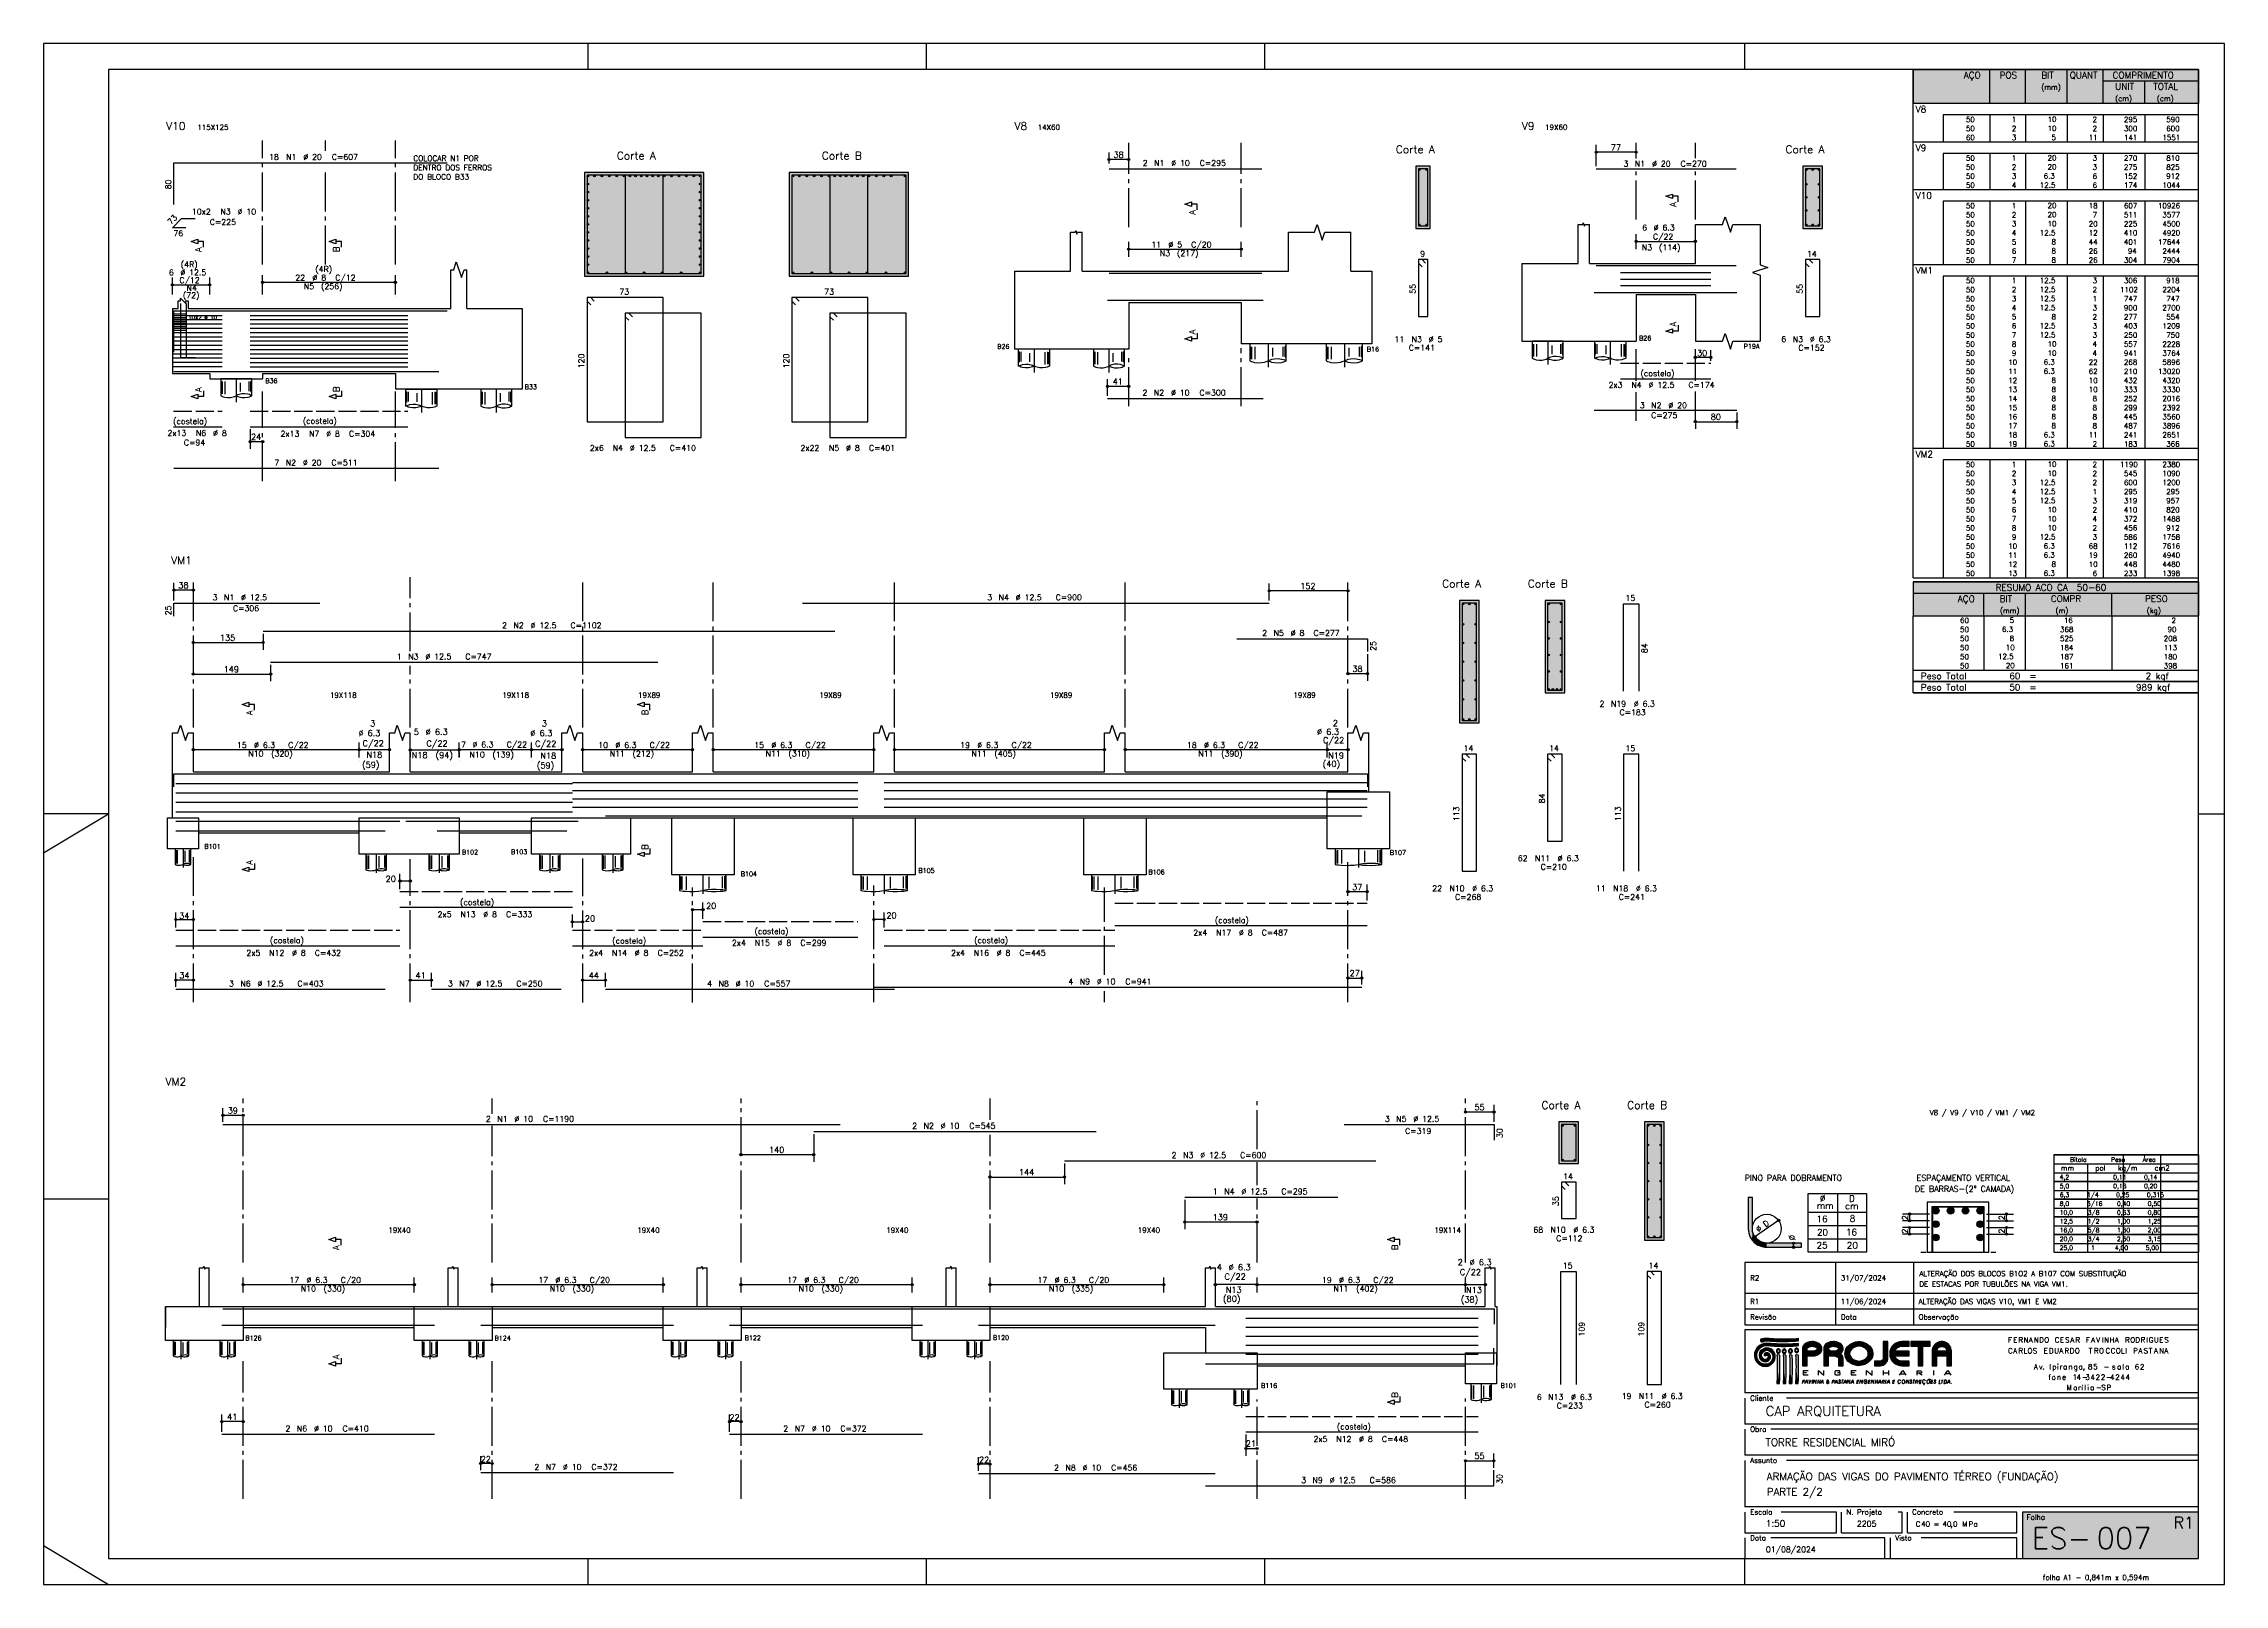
# Model space of a CAD drawing. Extents: x 0 to 84.1, y 0 to 59.4.
import ezdxf

# ---------------------------------------------------------------- set-up
doc = ezdxf.new("R2010")
doc.units = 0
doc.header["$MEASUREMENT"] = 0
for name, pattern in [('ESTILO_TQS_0001', [0.85, 0.7, -0.15]), ('ESTILO_TQS_0002', [0.3, 0.2, -0.1]), ('ESTILO_TQS_0003', [2.05, 1.5, -0.2, 0.15, -0.2])]:
    doc.linetypes.add(name, pattern=pattern)
for name, color, linetype in [('1', 1, 'CONTINUOUS'), ('10', 10, 'CONTINUOUS'), ('18', 4, 'CONTINUOUS'), ('2', 2, 'CONTINUOUS'), ('23', 7, 'CONTINUOUS'), ('25', 1, 'CONTINUOUS'), ('26', 3, 'CONTINUOUS'), ('27', 4, 'CONTINUOUS'), ('3', 3, 'CONTINUOUS'), ('32', 7, 'CONTINUOUS'), ('4', 4, 'CONTINUOUS'), ('51', 7, 'CONTINUOUS'), ('57', 7, 'CONTINUOUS'), ('6', 6, 'CONTINUOUS'), ('9', 9, 'CONTINUOUS')]:
    doc.layers.add(name, color=color, linetype=linetype)
doc.styles.get("Standard").update_dxf_attribs({"font": 'ROMANS.SHX'})

msp = doc.modelspace()

# ---------------------------------------------------------------- linework, layer by layer
at = {"layer": '1', "linetype": 'Continuous'}
for p, q in [((68.046688, 14.347103), (70.301937, 14.347103)), ((69.174312, 15.070622), (69.174312, 12.807896)), ((66.908118, 14.032427), (65.997303, 13.393168)), ((68.046688, 13.834034), (70.301937, 13.834034)), ((68.046688, 13.320965), (70.301937, 13.320965))]:
    msp.add_line(p, q, dxfattribs=at)
at = {"layer": '1', "linetype": 'ESTILO_TQS_0002'}
msp.add_line((72.396273, 12.807896), (75.285236, 12.807896), dxfattribs=at)
at = {"layer": '1', "linetype": 'Continuous'}
for points in [[(72.1, 58.402502), (83.1, 58.402502), (83.1, 57.090002), (72.1, 57.090002), (72.1, 58.402502)], [(72.1, 37.340006), (83.1, 37.340006), (83.1, 38.652506), (72.1, 38.652506), (72.1, 37.340006)], [(68.046688, 15.070622), (70.301937, 15.070622), (70.301937, 12.807896), (68.046688, 12.807896), (68.046688, 15.070622)]]:
    msp.add_lwpolyline(points, dxfattribs=at)
for points in [[(72.1, 58.402502), (83.1, 58.402502), (83.1, 57.090002)], [(72.1, 58.402502), (83.1, 57.090002), (72.1, 57.090002)], [(72.1, 58.402502), (72.1, 57.090002), (72.1, 58.402502)], [(72.1, 37.340006), (83.1, 37.340006), (83.1, 38.652506)], [(72.1, 37.340006), (83.1, 38.652506), (72.1, 38.652506)], [(72.1, 37.340006), (72.1, 38.652506), (72.1, 37.340006)]]:
    msp.add_solid(points, dxfattribs=at)
at = {"layer": '10', "linetype": 'Continuous'}
for p, q in [((68.044275, 8.227905), (67.853754, 8.227905)), ((67.853754, 8.227905), (67.853754, 8.080817)), ((67.980096, 8.157922), (67.853754, 8.157922)), ((67.853754, 8.080817), (68.044275, 8.080817)), ((68.445001, 8.064804), (68.445001, 8.242729)), ((68.445001, 8.242729), (68.654977, 8.064804)), ((68.654977, 8.064804), (68.654977, 8.242729)), ((69.085825, 8.216513), (69.080576, 8.201223)), ((69.080576, 8.201223), (69.080576, 8.101569)), ((69.080576, 8.101569), (69.087778, 8.087856)), ((69.105493, 8.226131), (69.085825, 8.216513)), ((69.087778, 8.087856), (69.105493, 8.080816)), ((69.262079, 8.226131), (69.105493, 8.226131)), ((69.105493, 8.080816), (69.262079, 8.080817)), ((69.286401, 8.151993), (69.179071, 8.151993)), ((69.286401, 8.194104), (69.262079, 8.226131)), ((69.262079, 8.080817), (69.279687, 8.088364)), ((69.279687, 8.088364), (69.286401, 8.105142)), ((69.286401, 8.105142), (69.286401, 8.151993)), ((69.903741, 8.227905), (69.71322, 8.227905)), ((69.71322, 8.227905), (69.71322, 8.080817)), ((69.71322, 8.080817), (69.903741, 8.080817)), ((69.839563, 8.157922), (69.71795, 8.157922)), ((70.304468, 8.064804), (70.304468, 8.242729)), ((70.304468, 8.242729), (70.514444, 8.064804)), ((70.514444, 8.064804), (70.514444, 8.242729)), ((70.939462, 8.242729), (70.939462, 8.064804)), ((70.939462, 8.156147), (71.145288, 8.156147)), ((71.145288, 8.242729), (71.145288, 8.064804)), ((71.573877, 8.064804), (71.695474, 8.242729)), ((71.61236, 8.118773), (71.77572, 8.118773)), ((71.695474, 8.242729), (71.815881, 8.064804)), ((72.246118, 8.064804), (72.246118, 8.227905)), ((72.246118, 8.227905), (72.393198, 8.227905)), ((72.378961, 8.147253), (72.251062, 8.147253)), ((72.440652, 8.064804), (72.317651, 8.147253)), ((72.414224, 8.154379), (72.378961, 8.147253)), ((72.393198, 8.227905), (72.423273, 8.211121)), ((72.428796, 8.184118), (72.414224, 8.154379)), ((72.423273, 8.211121), (72.428796, 8.184118)), ((72.879312, 8.242729), (72.879312, 8.064804)), ((73.307291, 8.064804), (73.428888, 8.242729)), ((73.509149, 8.118773), (73.345758, 8.118773)), ((73.428888, 8.242729), (73.549295, 8.064804))]:
    msp.add_line(p, q, dxfattribs=at)
at = {"layer": '18', "linetype": 'ESTILO_TQS_0003'}
for p, q in [((8.44604, 50.88277), (8.44604, 55.666141)), ((10.87004, 55.26793), (10.87004, 55.666141)), ((13.57004, 50.88277), (13.57004, 55.666141)), ((41.84601, 52.32517), (41.84601, 55.57517)), ((46.18101, 52.32517), (46.18101, 55.57517)), ((61.41677, 54.977185), (61.41677, 55.57517)), ((63.69777, 54.989876), (63.69777, 55.57517)), ((10.87004, 50.88277), (10.87004, 54.532001)), ((61.41677, 52.62517), (61.41677, 54.52217)), ((63.69777, 52.62517), (63.69777, 54.52217)), ((38.19701, 47.62517), (38.19701, 46.72517)), ((41.08501, 47.62517), (41.08501, 46.72517)), ((41.84601, 45.421662), (41.84601, 47.340419)), ((46.18101, 45.421662), (46.18101, 47.664769)), ((47.218446, 47.82517), (47.218446, 46.92517)), ((50.162051, 47.82517), (50.162051, 46.92517)), ((58.00677, 47.92517), (58.00677, 47.02517)), ((60.41677, 47.92517), (60.41677, 47.02517)), ((61.41677, 46.399626), (61.41677, 47.62517)), ((63.69777, 46.399626), (63.69777, 47.62517)), ((7.42804, 46.48277), (7.42804, 45.58277)), ((8.44604, 42.53277), (8.44604, 45.98277)), ((13.57004, 42.53277), (13.57004, 45.98277)), ((14.57004, 46.08277), (14.57004, 45.18277)), ((17.45804, 46.08277), (17.45804, 45.18277)), ((61.41677, 44.85145), (61.41677, 45.969111)), ((63.69777, 44.85145), (63.69777, 45.992226)), ((5.77644, 33.03065), (5.77644, 38.83065)), ((14.14044, 35.972974), (14.14044, 38.83065)), ((20.79044, 33.03065), (20.79044, 38.83065)), ((25.82644, 33.03065), (25.82644, 38.83065)), ((32.81644, 33.03065), (32.81644, 38.83065)), ((41.71244, 33.03065), (41.71244, 38.83065)), ((50.30244, 33.03065), (50.30244, 38.83065)), ((14.14044, 33.03065), (14.14044, 35.406271)), ((5.37644, 28.356667), (5.37644, 27.635105)), ((5.77644, 22.44065), (5.77644, 28.17065)), ((12.827893, 28.15065), (12.827893, 27.42812)), ((14.14044, 22.44065), (14.14044, 27.955604)), ((15.255779, 28.15065), (15.255779, 27.42812)), ((19.523251, 28.15065), (19.523251, 27.42812)), ((20.79044, 22.434633), (20.79044, 27.987399)), ((21.945343, 28.15065), (21.945343, 27.42812)), ((50.30244, 22.44065), (50.30244, 27.84065)), ((50.703176, 28.356667), (50.703176, 27.634137)), ((25.427176, 27.35065), (25.427176, 26.62812)), ((32.01644, 22.44065), (32.01644, 26.945798)), ((32.417176, 27.35065), (32.417176, 26.62812)), ((41.313175, 27.35065), (41.313175, 26.62812)), ((25.02644, 22.434633), (25.02644, 26.861234)), ((40.91244, 23.4977), (40.91244, 26.863857)), ((40.91244, 22.44065), (40.91244, 22.872581)), ((7.69624, 12.40668), (7.69624, 18.72668)), ((17.29624, 18.136781), (17.29624, 18.72668)), ((26.89624, 12.40668), (26.89624, 18.72668)), ((36.49824, 17.915051), (36.49824, 18.72668)), ((46.79624, 16.776336), (46.79624, 18.72668)), ((54.83624, 12.40668), (54.83624, 18.72668)), ((17.29624, 12.40668), (17.29624, 17.67368)), ((36.49824, 12.40668), (36.49824, 17.332158)), ((46.79624, 15.385166), (46.79624, 16.27368)), ((46.79624, 12.40668), (46.79624, 14.87368)), ((5.295152, 9.40668), (5.295152, 8.685118)), ((7.095152, 9.40668), (7.095152, 8.685118)), ((14.89488, 9.40668), (14.89488, 8.685118)), ((16.69488, 9.40668), (16.69488, 8.685118)), ((24.494749, 9.40668), (24.494749, 8.685118)), ((26.294749, 9.40668), (26.294749, 8.685118)), ((34.09668, 9.40668), (34.09668, 8.685118)), ((35.89668, 9.40668), (35.89668, 8.685118)), ((7.695152, 3.29668), (7.695152, 8.60668)), ((17.29624, 3.29668), (17.29624, 8.60668)), ((26.89624, 3.29668), (26.89624, 8.60668)), ((36.49824, 3.29668), (36.49824, 8.60668)), ((55.43582, 7.72668), (55.43582, 7.00415)), ((43.795207, 7.52668), (43.795207, 6.805118)), ((46.195207, 7.52668), (46.195207, 6.805118)), ((46.79624, 3.29668), (46.795207, 7.12668)), ((54.83624, 3.29668), (54.83624, 7.162456))]:
    msp.add_line(p, q, dxfattribs=at)
at = {"layer": '18', "linetype": 'Continuous'}
for p, q in [((41.08601, 54.78017), (41.08601, 55.20817)), ((41.84601, 54.93017), (41.08601, 54.93017)), ((41.08601, 54.68017), (41.08601, 54.68017)), ((41.84601, 54.93017), (41.84601, 54.93017)), ((59.87677, 54.67517), (59.87677, 55.4921)), ((61.41677, 55.2141), (59.87677, 55.2141)), ((61.41677, 55.2141), (61.41677, 55.2141)), ((59.87677, 54.57517), (59.87677, 54.57517)), ((41.84601, 51.17517), (41.84601, 51.75317)), ((41.84601, 51.47517), (46.18601, 51.47517)), ((46.18601, 51.17517), (46.18601, 51.75317)), ((61.41677, 51.47517), (61.41677, 52.05317)), ((61.41677, 51.77517), (63.69777, 51.77517)), ((8.44604, 49.73277), (8.44604, 50.4777)), ((13.56604, 49.73277), (13.56604, 50.4777)), ((41.08601, 50.54517), (46.98601, 50.54517)), ((59.87677, 50.84517), (65.27677, 50.84517)), ((60.81677, 50.57787), (64.29717, 50.57787)), ((4.96404, 49.73277), (4.96404, 50.380043)), ((4.96404, 50.102043), (6.40404, 50.102043)), ((6.40404, 49.73277), (6.40404, 50.380043)), ((8.44604, 50.1997), (13.56604, 50.1997)), ((59.79677, 49.80517), (65.29677, 49.80517)), ((60.81677, 50.32517), (64.29717, 50.32517)), ((60.81677, 50.07247), (64.29717, 50.07247)), ((5.488122, 48.97277), (4.96404, 48.97277)), ((5.488122, 48.90277), (4.96404, 48.90277)), ((5.488122, 48.83277), (4.96404, 48.83277)), ((5.01404, 48.92355), (6.88964, 48.92355)), ((5.02644, 47.50277), (5.02644, 49.10277)), ((5.02644, 49.10277), (15.56644, 49.10277)), ((7.96604, 48.92355), (14.04904, 48.92355)), ((41.02601, 49.50517), (47.02601, 49.50517)), ((5.488122, 48.76277), (4.96404, 48.76277)), ((5.488122, 48.69277), (4.96404, 48.69277)), ((5.488122, 48.62277), (4.96404, 48.62277)), ((5.488122, 48.55277), (4.96404, 48.55277)), ((5.488122, 48.48277), (4.96404, 48.48277)), ((5.488122, 48.41277), (4.96404, 48.41277)), ((5.488122, 48.34277), (4.96404, 48.34277)), ((5.01404, 48.75893), (6.88964, 48.75893)), ((5.01404, 48.59431), (6.88964, 48.59431)), ((5.01404, 48.42969), (6.88964, 48.42969)), ((5.01404, 48.26507), (6.88964, 48.26507)), ((5.01404, 48.10047), (6.88964, 48.10047)), ((7.96604, 48.75893), (14.04904, 48.75893)), ((7.96604, 48.59431), (14.04904, 48.59431)), ((7.96604, 48.42969), (14.04904, 48.42969)), ((7.96604, 48.26507), (14.04904, 48.26507)), ((7.96604, 48.10047), (14.04904, 48.10047)), ((5.01404, 47.93585), (6.88964, 47.93585)), ((5.01404, 47.77123), (6.88964, 47.77123)), ((5.01404, 47.60661), (6.88964, 47.60661)), ((5.01404, 47.44199), (6.88964, 47.44199)), ((6.88964, 47.27255), (5.01404, 47.27255)), ((6.88964, 47.10311), (5.01404, 47.10311)), ((7.96604, 47.93585), (14.04904, 47.93585)), ((7.96604, 47.77123), (14.04904, 47.77123)), ((7.96604, 47.60661), (14.04904, 47.60661)), ((7.96604, 47.44199), (14.04904, 47.44199)), ((7.96604, 47.27255), (14.04904, 47.27255)), ((7.96604, 47.10749), (14.04904, 47.10749)), ((64.29717, 47.305742), (63.69777, 47.305742)), ((63.69777, 47.305742), (63.69777, 47.305742)), ((64.29717, 47.17517), (64.29717, 47.583742)), ((6.88964, 46.93367), (5.01404, 46.93367)), ((5.02644, 46.76277), (15.24644, 46.76277)), ((7.96604, 46.94243), (14.04904, 46.94243)), ((41.02601, 45.821021), (41.02601, 46.464372)), ((64.29717, 47.07517), (64.29717, 47.07517)), ((41.84601, 46.186372), (41.02601, 46.186372)), ((41.02601, 45.721021), (41.02601, 45.721021)), ((41.84601, 46.186372), (41.84601, 46.186372)), ((7.96604, 44.63277), (7.96604, 44.63277)), ((63.69777, 44.85145), (63.69777, 44.85145)), ((63.69777, 44.824035), (65.29677, 44.824035)), ((63.69777, 44.75145), (63.69777, 44.546035)), ((65.29677, 45.27517), (65.29677, 45.27517)), ((65.29677, 45.17517), (65.29677, 44.546035)), ((7.96604, 44.53277), (7.96604, 43.777384)), ((7.96604, 44.055384), (8.44604, 44.055384)), ((8.44604, 44.055384), (8.44604, 44.055384)), ((5.02644, 37.93065), (5.02644, 38.610365)), ((5.77644, 38.332365), (5.02644, 38.332365)), ((5.77644, 38.332365), (5.77644, 38.332365)), ((47.26066, 37.93065), (47.26066, 38.581397)), ((50.30244, 38.303397), (47.26066, 38.303397)), ((50.30244, 38.303397), (50.30244, 38.303397)), ((5.02644, 37.83065), (5.02644, 37.83065)), ((47.26066, 37.83065), (47.26066, 37.83065)), ((5.77644, 36.309239), (8.46704, 36.309239)), ((5.77644, 36.309239), (5.77644, 36.309239)), ((8.46704, 36.75065), (8.46704, 36.75065)), ((8.46704, 36.65065), (8.46704, 36.031239)), ((8.75394, 35.55065), (8.75394, 35.55065)), ((8.75394, 35.45065), (8.75394, 34.816218)), ((51.05424, 35.959313), (51.05424, 35.959313)), ((51.05424, 35.859313), (51.05424, 34.834379)), ((5.77644, 35.094218), (8.75394, 35.094218)), ((5.77644, 35.094218), (5.77644, 35.094218)), ((50.30244, 35.112379), (51.05424, 35.112379)), ((50.30244, 35.112379), (50.30244, 35.112379)), ((5.77644, 32.18065), (12.168587, 32.18065)), ((12.168587, 31.88065), (12.168587, 32.45865)), ((12.168587, 32.18065), (13.34044, 32.18065)), ((16.025947, 32.165999), (14.14044, 32.165999)), ((14.14044, 32.08065), (14.14044, 31.887999)), ((16.025947, 31.88065), (16.025947, 32.45865)), ((16.025947, 32.18065), (18.812749, 32.18065)), ((16.025947, 32.08065), (16.025947, 31.887999)), ((18.812749, 31.88065), (18.812749, 32.45865)), ((18.812749, 32.18065), (19.99044, 32.18065)), ((20.79044, 31.88065), (20.79044, 32.45865)), ((20.79044, 32.18065), (25.02644, 32.18065)), ((25.82644, 32.18065), (32.01644, 32.18065)), ((32.81644, 32.18065), (40.91244, 32.18065)), ((41.71244, 32.18065), (49.503078, 32.18065)), ((49.503078, 31.88065), (49.503078, 32.45865)), ((49.503078, 32.18065), (50.30244, 32.18065)), ((5.02644, 30.75065), (5.02644, 31.25065)), ((5.02644, 31.25065), (10.64644, 31.25065)), ((8.46704, 31.25065), (30.50904, 31.25065)), ((8.75394, 31.25065), (23.687567, 31.25065)), ((29.26066, 31.25065), (47.26066, 31.25065)), ((46.01424, 31.25065), (51.05424, 31.25065)), ((51.05424, 31.25065), (51.05424, 30.75065)), ((5.09844, 30.87425), (13.74044, 30.87425)), ((5.09844, 30.51245), (13.74044, 30.51245)), ((13.74044, 30.87425), (20.39044, 30.87425)), ((13.74044, 30.51245), (20.39044, 30.51245)), ((20.39044, 30.91789), (25.42644, 30.91789)), ((20.39044, 30.59973), (25.42644, 30.59973)), ((20.39044, 30.28157), (25.42644, 30.28157)), ((25.42644, 30.91789), (31.39644, 30.91789)), ((25.42644, 30.59973), (31.39644, 30.59973)), ((25.42644, 30.28157), (31.39644, 30.28157)), ((32.41644, 30.91789), (41.31244, 30.91789)), ((32.41644, 30.59973), (41.31244, 30.59973)), ((32.41644, 30.28157), (41.31244, 30.28157)), ((41.31244, 30.91789), (51.04244, 30.91789)), ((41.31244, 30.59973), (51.04244, 30.59973)), ((41.31244, 30.28157), (51.04244, 30.28157)), ((5.09844, 30.15065), (13.74044, 30.15065)), ((5.09844, 29.78885), (13.74044, 29.78885)), ((13.74044, 30.15065), (20.39044, 30.15065)), ((13.74044, 29.78885), (20.39044, 29.78885)), ((20.39044, 29.96341), (25.42644, 29.96341)), ((21.67044, 29.63065), (32.81044, 29.63065)), ((25.42644, 29.96341), (31.39644, 29.96341)), ((32.01644, 29.63065), (50.83884, 29.63065)), ((32.41644, 29.96341), (41.31244, 29.96341)), ((41.31244, 29.96341), (51.04244, 29.96341)), ((5.09844, 29.42705), (13.74044, 29.42705)), ((5.09844, 29.05065), (13.166588, 29.05065)), ((13.962749, 29.42705), (20.612749, 29.42705)), ((15.182749, 29.05065), (20.182749, 29.05065)), ((13.74044, 26.807086), (13.74044, 27.395502)), ((13.74044, 27.117502), (14.14044, 27.117502)), ((14.14044, 27.117502), (14.14044, 27.117502)), ((51.04244, 26.362074), (51.04244, 26.982824)), ((13.74044, 26.707086), (13.74044, 26.707086)), ((25.42644, 25.656241), (25.42644, 26.288701)), ((51.04244, 26.704824), (50.30244, 26.704824)), ((50.30244, 26.704824), (50.30244, 26.704824)), ((51.04244, 26.262074), (51.04244, 26.262074)), ((5.09844, 25.32065), (5.09844, 25.90865)), ((5.09844, 25.63065), (5.77644, 25.63065)), ((5.77644, 25.63065), (5.77644, 25.63065)), ((20.39044, 25.32065), (20.39044, 25.822234)), ((20.39044, 25.544234), (20.79044, 25.544234)), ((20.79044, 25.544234), (20.79044, 25.544234)), ((25.42644, 26.010701), (25.02644, 26.010701)), ((25.02644, 26.010701), (25.02644, 26.010701)), ((25.42644, 25.556241), (25.42644, 25.556241)), ((32.41644, 25.63065), (32.01644, 25.63065)), ((32.01644, 25.63065), (32.01644, 25.63065)), ((32.41644, 25.32065), (32.41644, 25.90865)), ((5.09844, 25.22065), (5.09844, 25.22065)), ((20.39044, 25.22065), (20.39044, 25.22065)), ((32.41644, 25.22065), (32.41644, 25.22065)), ((5.09844, 23.04065), (5.09844, 23.57365)), ((14.96044, 23.04065), (14.96044, 23.57365)), ((21.67044, 23.04065), (21.67044, 23.57365)), ((50.83884, 23.12065), (50.83884, 23.65365)), ((5.77644, 23.29565), (5.09844, 23.29565)), ((5.09844, 22.94065), (5.09844, 22.94065)), ((5.77644, 23.29565), (5.77644, 23.29565)), ((14.14044, 23.29565), (14.96044, 23.29565)), ((14.14044, 23.29565), (14.14044, 23.29565)), ((14.96044, 22.94065), (14.96044, 22.94065)), ((20.79044, 23.29565), (21.67044, 23.29565)), ((20.79044, 23.29565), (20.79044, 23.29565)), ((21.67044, 22.94065), (21.67044, 22.94065)), ((50.30244, 23.37565), (50.83884, 23.37565)), ((50.30244, 23.37565), (50.30244, 23.37565)), ((50.83884, 23.02065), (50.83884, 23.02065)), ((6.91624, 17.82668), (6.91624, 18.35968)), ((7.69624, 18.08168), (6.91624, 18.08168)), ((6.91624, 17.72668), (6.91624, 17.72668)), ((7.69624, 18.08168), (7.69624, 18.08168)), ((54.83624, 18.211551), (55.93364, 18.211551)), ((54.83624, 18.211551), (54.83624, 18.211551)), ((55.93364, 17.82668), (55.93364, 18.489551)), ((55.93364, 17.72668), (55.93364, 17.72668)), ((29.69724, 17.457768), (29.69724, 17.457768)), ((29.69724, 17.357768), (29.69724, 16.289721)), ((26.89624, 16.567721), (29.69724, 16.567721)), ((26.89624, 16.567721), (26.89624, 16.567721)), ((39.37212, 16.32668), (39.37212, 16.32668)), ((39.37212, 16.22668), (39.37212, 15.424321)), ((36.49824, 15.702321), (39.37212, 15.702321)), ((36.49824, 15.702321), (36.49824, 15.702321)), ((44.01258, 14.92668), (44.01258, 14.92668)), ((44.01258, 14.82668), (44.01258, 13.692116)), ((46.79624, 13.970116), (44.01258, 13.970116)), ((46.79624, 13.970116), (46.79624, 13.970116)), ((7.69624, 11.25668), (7.69624, 11.83468)), ((14.29624, 11.25668), (14.29624, 11.83468)), ((17.29624, 11.25668), (17.29624, 11.83468)), ((23.89624, 11.25668), (23.89624, 11.83468)), ((26.89624, 11.25668), (26.89624, 11.83468)), ((33.49624, 11.25668), (33.49624, 11.83468)), ((36.49824, 11.25668), (36.49824, 11.83468)), ((43.19824, 11.25668), (43.19824, 11.83468)), ((46.79624, 11.25668), (46.79624, 11.83468)), ((54.83624, 11.25668), (54.83624, 11.83468)), ((7.69624, 11.55668), (14.29624, 11.55668)), ((17.29624, 11.55668), (23.89624, 11.55668)), ((26.89624, 11.55668), (33.49624, 11.55668)), ((36.49824, 11.55668), (43.19824, 11.55668)), ((46.79624, 11.55668), (45.18744, 11.55668)), ((46.79624, 11.55668), (54.83624, 11.55668)), ((54.83624, 11.55668), (55.59624, 11.55668)), ((6.91624, 10.62668), (30.71624, 10.62668)), ((29.69724, 10.62668), (40.59724, 10.62668)), ((39.37212, 10.62668), (51.37212, 10.62668)), ((44.01258, 10.62668), (49.91258, 10.62668)), ((46.36624, 10.26362), (55.31644, 10.26362)), ((50.15364, 10.62668), (55.93364, 10.62668)), ((55.93364, 10.62668), (55.93364, 10.02668)), ((6.87624, 9.98668), (15.079627, 9.98668)), ((16.85624, 9.98668), (24.29624, 9.98668)), ((26.45624, 9.98668), (33.89624, 9.98668)), ((36.05824, 9.98668), (45.17824, 9.98668)), ((46.36624, 9.91514), (55.31644, 9.91514)), ((46.36624, 9.56668), (55.31644, 9.56668)), ((44.80744, 8.50668), (55.92744, 8.50668)), ((46.36624, 9.21822), (55.31644, 9.21822)), ((46.36624, 8.86974), (55.31644, 8.86974)), ((55.92744, 8.50668), (55.92744, 9.10668)), ((6.875152, 5.886401), (6.875152, 6.552523)), ((7.695152, 6.274523), (6.875152, 6.274523)), ((7.695152, 6.274523), (7.695152, 6.274523)), ((26.45624, 5.886401), (26.45624, 6.552523)), ((26.89624, 6.274523), (26.45624, 6.274523)), ((26.89624, 6.274523), (26.89624, 6.274523)), ((6.875152, 5.786401), (6.875152, 5.786401)), ((26.45624, 5.786401), (26.45624, 5.786401)), ((46.36624, 5.87668), (46.36624, 5.87668)), ((46.36624, 5.77668), (46.36624, 4.961868)), ((46.36624, 5.239868), (46.795716, 5.239868)), ((46.795716, 5.239868), (46.795716, 5.239868)), ((16.85624, 4.408162), (16.85624, 4.941162)), ((17.29624, 4.663162), (16.85624, 4.663162)), ((16.85624, 4.308162), (16.85624, 4.308162)), ((17.29624, 4.663162), (17.29624, 4.663162)), ((36.05824, 4.37668), (36.05824, 4.90968)), ((36.49824, 4.63168), (36.05824, 4.63168)), ((36.05824, 4.27668), (36.05824, 4.27668)), ((36.49824, 4.63168), (36.49824, 4.63168)), ((54.83624, 4.766067), (55.92744, 4.766067)), ((54.83624, 4.766067), (54.83624, 4.766067)), ((55.92744, 4.49668), (55.92744, 5.044067)), ((55.92744, 4.39668), (55.92744, 4.39668))]:
    msp.add_line(p, q, dxfattribs=at)
for points in [[(20.95804, 54.33277), (20.95804, 50.53277), (23.891373, 50.53277), (23.891373, 54.33277), (20.95804, 54.33277)], [(22.424707, 54.33277), (22.424707, 50.53277), (25.35804, 50.53277), (25.35804, 54.33277), (22.424707, 54.33277)], [(28.85804, 54.33277), (28.85804, 50.53277), (31.791373, 50.53277), (31.791373, 54.33277), (28.85804, 54.33277)], [(30.324707, 54.33277), (30.324707, 50.53277), (33.25804, 50.53277), (33.25804, 54.33277), (30.324707, 54.33277)], [(53.017218, 54.57517), (53.017218, 52.37517), (53.377218, 52.37517), (53.377218, 54.57517), (53.017218, 54.57517)], [(67.943845, 54.57517), (67.943845, 52.37517), (68.503845, 52.37517), (68.503845, 54.57517), (67.943845, 54.57517)], [(54.70244, 37.83065), (54.70244, 33.31065), (55.26244, 33.31065), (55.26244, 37.83065), (54.70244, 37.83065)], [(58.00244, 37.83065), (58.00244, 34.47065), (58.56244, 34.47065), (58.56244, 37.83065), (58.00244, 37.83065)], [(58.53624, 17.72668), (58.53624, 16.32668), (59.09624, 16.32668), (59.09624, 17.72668), (58.53624, 17.72668)], [(61.83624, 17.72668), (61.83624, 13.36668), (62.39624, 13.36668), (62.39624, 17.72668), (61.83624, 17.72668)]]:
    msp.add_lwpolyline(points, dxfattribs=at)
for centre, radius in [((41.08601, 54.93017), 0.041625), ((41.08601, 54.93017), 0.02075), ((41.84601, 54.93017), 0.041625), ((41.84601, 54.93017), 0.02075), ((59.87677, 55.2141), 0.041625), ((59.87677, 55.2141), 0.02075), ((61.41677, 55.2141), 0.041625), ((61.41677, 55.2141), 0.02075), ((41.84601, 51.47517), 0.041625), ((41.84601, 51.47517), 0.02075), ((46.18601, 51.47517), 0.041625), ((46.18601, 51.47517), 0.02075), ((61.41677, 51.77517), 0.041625), ((61.41677, 51.77517), 0.02075), ((63.69777, 51.77517), 0.041625), ((63.69777, 51.77517), 0.02075), ((4.96404, 50.102043), 0.041625), ((4.96404, 50.102043), 0.02075), ((6.40404, 50.102043), 0.041625), ((6.40404, 50.102043), 0.02075), ((8.44604, 50.1997), 0.041625), ((8.44604, 50.1997), 0.02075), ((13.56604, 50.1997), 0.041625), ((13.56604, 50.1997), 0.02075), ((63.69777, 47.305742), 0.041625), ((63.69777, 47.305742), 0.02075), ((64.29717, 47.305742), 0.041625), ((64.29717, 47.305742), 0.02075), ((41.02601, 46.186372), 0.041625), ((41.02601, 46.186372), 0.02075), ((41.84601, 46.186372), 0.041625), ((41.84601, 46.186372), 0.02075), ((63.69777, 44.824035), 0.041625), ((63.69777, 44.824035), 0.02075), ((65.29677, 44.824035), 0.041625), ((65.29677, 44.824035), 0.02075), ((7.96604, 44.055384), 0.041625), ((7.96604, 44.055384), 0.02075), ((8.44604, 44.055384), 0.041625), ((8.44604, 44.055384), 0.02075), ((5.02644, 38.332365), 0.041625), ((5.02644, 38.332365), 0.02075), ((5.77644, 38.332365), 0.041625), ((5.77644, 38.332365), 0.02075), ((47.26066, 38.303397), 0.041625), ((47.26066, 38.303397), 0.02075), ((50.30244, 38.303397), 0.041625), ((50.30244, 38.303397), 0.02075), ((5.77644, 36.309239), 0.041625), ((5.77644, 36.309239), 0.02075), ((8.46704, 36.309239), 0.041625), ((8.46704, 36.309239), 0.02075), ((5.77644, 35.094218), 0.041625), ((5.77644, 35.094218), 0.02075), ((8.75394, 35.094218), 0.041625), ((8.75394, 35.094218), 0.02075), ((50.30244, 35.112379), 0.041625), ((50.30244, 35.112379), 0.02075), ((51.05424, 35.112379), 0.041625), ((51.05424, 35.112379), 0.02075), ((5.77644, 32.18065), 0.041625), ((5.77644, 32.18065), 0.02075), ((12.168587, 32.18065), 0.041625), ((12.168587, 32.18065), 0.041625), ((12.168587, 32.18065), 0.02075), ((12.168587, 32.18065), 0.02075), ((13.34044, 32.18065), 0.041625), ((13.34044, 32.18065), 0.02075), ((14.14044, 32.165999), 0.041625), ((14.14044, 32.165999), 0.02075), ((16.025947, 32.18065), 0.041625), ((16.025947, 32.165999), 0.041625), ((16.025947, 32.18065), 0.02075), ((16.025947, 32.165999), 0.02075), ((18.812749, 32.18065), 0.041625), ((18.812749, 32.18065), 0.041625), ((18.812749, 32.18065), 0.02075), ((18.812749, 32.18065), 0.02075), ((19.99044, 32.18065), 0.041625), ((19.99044, 32.18065), 0.02075), ((20.79044, 32.18065), 0.041625), ((20.79044, 32.18065), 0.02075), ((25.02644, 32.18065), 0.041625), ((25.02644, 32.18065), 0.02075), ((25.82644, 32.18065), 0.041625), ((25.82644, 32.18065), 0.02075), ((32.01644, 32.18065), 0.041625), ((32.01644, 32.18065), 0.02075), ((32.81644, 32.18065), 0.041625), ((32.81644, 32.18065), 0.02075), ((40.91244, 32.18065), 0.041625), ((40.91244, 32.18065), 0.02075), ((41.71244, 32.18065), 0.041625), ((41.71244, 32.18065), 0.02075), ((49.503078, 32.18065), 0.041625), ((49.503078, 32.18065), 0.041625), ((49.503078, 32.18065), 0.02075), ((49.503078, 32.18065), 0.02075), ((50.30244, 32.18065), 0.041625), ((50.30244, 32.18065), 0.02075), ((13.74044, 27.117502), 0.041625), ((13.74044, 27.117502), 0.02075), ((14.14044, 27.117502), 0.041625), ((14.14044, 27.117502), 0.02075), ((50.30244, 26.704824), 0.041625), ((50.30244, 26.704824), 0.02075), ((51.04244, 26.704824), 0.041625), ((51.04244, 26.704824), 0.02075), ((5.09844, 25.63065), 0.041625), ((5.09844, 25.63065), 0.02075), ((5.77644, 25.63065), 0.041625), ((5.77644, 25.63065), 0.02075), ((20.39044, 25.544234), 0.041625), ((20.39044, 25.544234), 0.02075), ((20.79044, 25.544234), 0.041625), ((20.79044, 25.544234), 0.02075), ((25.02644, 26.010701), 0.041625), ((25.02644, 26.010701), 0.02075), ((25.42644, 26.010701), 0.041625), ((25.42644, 26.010701), 0.02075), ((32.01644, 25.63065), 0.041625), ((32.01644, 25.63065), 0.02075), ((32.41644, 25.63065), 0.041625), ((32.41644, 25.63065), 0.02075), ((5.09844, 23.29565), 0.041625), ((5.09844, 23.29565), 0.02075), ((5.77644, 23.29565), 0.041625), ((5.77644, 23.29565), 0.02075), ((14.14044, 23.29565), 0.041625), ((14.14044, 23.29565), 0.02075), ((14.96044, 23.29565), 0.041625), ((14.96044, 23.29565), 0.02075), ((20.79044, 23.29565), 0.041625), ((20.79044, 23.29565), 0.02075), ((21.67044, 23.29565), 0.041625), ((21.67044, 23.29565), 0.02075), ((50.30244, 23.37565), 0.041625), ((50.30244, 23.37565), 0.02075), ((50.83884, 23.37565), 0.041625), ((50.83884, 23.37565), 0.02075), ((6.91624, 18.08168), 0.041625), ((6.91624, 18.08168), 0.02075), ((7.69624, 18.08168), 0.041625), ((7.69624, 18.08168), 0.02075), ((54.83624, 18.211551), 0.041625), ((54.83624, 18.211551), 0.02075), ((55.93364, 18.211551), 0.041625), ((55.93364, 18.211551), 0.02075), ((26.89624, 16.567721), 0.041625), ((26.89624, 16.567721), 0.02075), ((29.69724, 16.567721), 0.041625), ((29.69724, 16.567721), 0.02075), ((36.49824, 15.702321), 0.041625), ((36.49824, 15.702321), 0.02075), ((39.37212, 15.702321), 0.041625), ((39.37212, 15.702321), 0.02075), ((44.01258, 13.970116), 0.041625), ((44.01258, 13.970116), 0.02075), ((46.79624, 13.970116), 0.041625), ((46.79624, 13.970116), 0.02075), ((7.69624, 11.55668), 0.041625), ((7.69624, 11.55668), 0.02075), ((14.29624, 11.55668), 0.041625), ((14.29624, 11.55668), 0.02075), ((17.29624, 11.55668), 0.041625), ((17.29624, 11.55668), 0.02075), ((23.89624, 11.55668), 0.041625), ((23.89624, 11.55668), 0.02075), ((26.89624, 11.55668), 0.041625), ((26.89624, 11.55668), 0.02075), ((33.49624, 11.55668), 0.041625), ((33.49624, 11.55668), 0.02075), ((36.49824, 11.55668), 0.041625), ((36.49824, 11.55668), 0.02075), ((43.19824, 11.55668), 0.041625), ((43.19824, 11.55668), 0.02075), ((45.18744, 11.55668), 0.041625), ((45.18744, 11.55668), 0.02075), ((46.79624, 11.55668), 0.041625), ((46.79624, 11.55668), 0.041625), ((46.79624, 11.55668), 0.02075), ((46.79624, 11.55668), 0.02075), ((54.83624, 11.55668), 0.041625), ((54.83624, 11.55668), 0.041625), ((54.83624, 11.55668), 0.02075), ((54.83624, 11.55668), 0.02075), ((55.59624, 11.55668), 0.041625), ((55.59624, 11.55668), 0.02075), ((6.875152, 6.274523), 0.041625), ((6.875152, 6.274523), 0.02075), ((7.695152, 6.274523), 0.041625), ((7.695152, 6.274523), 0.02075), ((26.45624, 6.274523), 0.041625), ((26.45624, 6.274523), 0.02075), ((26.89624, 6.274523), 0.041625), ((26.89624, 6.274523), 0.02075), ((46.36624, 5.239868), 0.041625), ((46.36624, 5.239868), 0.02075), ((46.795716, 5.239868), 0.041625), ((46.795716, 5.239868), 0.02075), ((16.85624, 4.663162), 0.041625), ((16.85624, 4.663162), 0.02075), ((17.29624, 4.663162), 0.041625), ((17.29624, 4.663162), 0.02075), ((36.05824, 4.63168), 0.041625), ((36.05824, 4.63168), 0.02075), ((36.49824, 4.63168), 0.041625), ((36.49824, 4.63168), 0.02075), ((54.83624, 4.766067), 0.041625), ((54.83624, 4.766067), 0.02075), ((55.92744, 4.766067), 0.041625), ((55.92744, 4.766067), 0.02075)]:
    msp.add_circle(centre, radius, dxfattribs=at)
at = {"layer": '2', "linetype": 'Continuous'}
for p, q in [((84.1, 59.4), (0, 59.4)), ((0, 59.4), (0, 0)), ((21, 58.4), (21, 59.4)), ((34.05, 58.4), (34.05, 59.4)), ((47.1, 58.4), (47.1, 59.4)), ((65.6, 58.4), (65.6, 59.4)), ((84.1, 0), (84.1, 59.4)), ((72.1, 58.402502), (72.1, 57.090002)), ((83.1, 58.402502), (72.1, 58.402502)), ((75.05, 57.090002), (75.05, 58.402502)), ((76.43, 57.090002), (76.43, 58.402502)), ((78.04, 57.090002), (78.04, 58.402502)), ((79.42, 57.090002), (79.42, 58.402502)), ((83.1, 57.090002), (83.1, 58.402502)), ((79.42, 57.965002), (83.1, 57.965002)), ((81.03, 57.090002), (81.03, 57.965002)), ((83.1, 57.090002), (72.1, 57.090002)), ((72.1, 56.652502), (72.1, 57.090002)), ((83.1, 57.090002), (72.1, 57.090002)), ((72.1, 56.302502), (72.1, 56.652502)), ((83.1, 56.652502), (73.25, 56.652502)), ((73.25, 56.652502), (73.25, 56.302502)), ((75.05, 56.652502), (75.05, 56.302502)), ((76.43, 56.652502), (76.43, 56.302502)), ((78.04, 56.652502), (78.04, 56.302502)), ((79.42, 56.652502), (79.42, 56.302502)), ((81.03, 56.652502), (81.03, 56.302502)), ((83.1, 56.652502), (83.1, 57.090002)), ((83.1, 56.302502), (83.1, 56.652502)), ((72.1, 55.952502), (72.1, 56.302502)), ((72.1, 55.602502), (72.1, 55.952502)), ((72.1, 55.165002), (72.1, 55.602502)), ((83.1, 55.602502), (72.1, 55.602502)), ((73.25, 56.302502), (73.25, 55.952502)), ((73.25, 55.952502), (73.25, 55.602502)), ((75.05, 56.302502), (75.05, 55.952502)), ((75.05, 55.952502), (75.05, 55.602502)), ((76.43, 56.302502), (76.43, 55.952502)), ((76.43, 55.952502), (76.43, 55.602502)), ((78.04, 56.302502), (78.04, 55.952502)), ((78.04, 55.952502), (78.04, 55.602502)), ((79.42, 56.302502), (79.42, 55.952502)), ((79.42, 55.952502), (79.42, 55.602502)), ((81.03, 56.302502), (81.03, 55.952502)), ((81.03, 55.952502), (81.03, 55.602502)), ((83.1, 55.952502), (83.1, 56.302502)), ((83.1, 55.602502), (83.1, 55.952502)), ((83.1, 55.165002), (83.1, 55.602502)), ((72.1, 54.815002), (72.1, 55.165002)), ((72.1, 54.465003), (72.1, 54.815002)), ((83.1, 55.165002), (73.25, 55.165002)), ((73.25, 55.165002), (73.25, 54.815002)), ((73.25, 54.815002), (73.25, 54.465003)), ((75.05, 55.165002), (75.05, 54.815002)), ((75.05, 54.815002), (75.05, 54.465003)), ((76.43, 55.165002), (76.43, 54.815002)), ((76.43, 54.815002), (76.43, 54.465003)), ((78.04, 55.165002), (78.04, 54.815002)), ((78.04, 54.815002), (78.04, 54.465003)), ((79.42, 55.165002), (79.42, 54.815002)), ((79.42, 54.815002), (79.42, 54.465003)), ((81.03, 55.165002), (81.03, 54.815002)), ((81.03, 54.815002), (81.03, 54.465003)), ((83.1, 54.815002), (83.1, 55.165002)), ((83.1, 54.465003), (83.1, 54.815002)), ((72.1, 54.115003), (72.1, 54.465003)), ((72.1, 53.765003), (72.1, 54.115003)), ((73.25, 54.465003), (73.25, 54.115003)), ((73.25, 54.115003), (73.25, 53.765003)), ((75.05, 54.465003), (75.05, 54.115003)), ((75.05, 54.115003), (75.05, 53.765003)), ((76.43, 54.465003), (76.43, 54.115003)), ((76.43, 54.115003), (76.43, 53.765003)), ((78.04, 54.465003), (78.04, 54.115003)), ((78.04, 54.115003), (78.04, 53.765003)), ((79.42, 54.465003), (79.42, 54.115003)), ((79.42, 54.115003), (79.42, 53.765003)), ((81.03, 54.465003), (81.03, 54.115003)), ((81.03, 54.115003), (81.03, 53.765003)), ((83.1, 54.115003), (83.1, 54.465003)), ((83.1, 53.765003), (83.1, 54.115003)), ((72.1, 53.327503), (72.1, 53.765003)), ((83.1, 53.765003), (72.1, 53.765003)), ((72.1, 52.977503), (72.1, 53.327503)), ((83.1, 53.327503), (73.25, 53.327503)), ((73.25, 53.327503), (73.25, 52.977503)), ((75.05, 53.327503), (75.05, 52.977503)), ((76.43, 53.327503), (76.43, 52.977503)), ((78.04, 53.327503), (78.04, 52.977503)), ((79.42, 53.327503), (79.42, 52.977503)), ((81.03, 53.327503), (81.03, 52.977503)), ((83.1, 53.327503), (83.1, 53.765003)), ((83.1, 52.977503), (83.1, 53.327503)), ((72.1, 52.627503), (72.1, 52.977503)), ((72.1, 52.277503), (72.1, 52.627503)), ((72.1, 51.927503), (72.1, 52.277503)), ((73.25, 52.977503), (73.25, 52.627503)), ((73.25, 52.627503), (73.25, 52.277503)), ((73.25, 52.277503), (73.25, 51.927503)), ((75.05, 52.977503), (75.05, 52.627503)), ((75.05, 52.627503), (75.05, 52.277503)), ((75.05, 52.277503), (75.05, 51.927503)), ((76.43, 52.977503), (76.43, 52.627503)), ((76.43, 52.627503), (76.43, 52.277503)), ((76.43, 52.277503), (76.43, 51.927503)), ((78.04, 52.977503), (78.04, 52.627503)), ((78.04, 52.627503), (78.04, 52.277503)), ((78.04, 52.277503), (78.04, 51.927503)), ((79.42, 52.977503), (79.42, 52.627503)), ((79.42, 52.627503), (79.42, 52.277503)), ((79.42, 52.277503), (79.42, 51.927503)), ((81.03, 52.977503), (81.03, 52.627503)), ((81.03, 52.627503), (81.03, 52.277503)), ((81.03, 52.277503), (81.03, 51.927503)), ((83.1, 52.627503), (83.1, 52.977503)), ((83.1, 52.277503), (83.1, 52.627503)), ((83.1, 51.927503), (83.1, 52.277503)), ((72.1, 51.577503), (72.1, 51.927503)), ((72.1, 51.227503), (72.1, 51.577503)), ((73.25, 51.927503), (73.25, 51.577503)), ((73.25, 51.577503), (73.25, 51.227503)), ((75.05, 51.927503), (75.05, 51.577503)), ((75.05, 51.577503), (75.05, 51.227503)), ((76.43, 51.927503), (76.43, 51.577503)), ((76.43, 51.577503), (76.43, 51.227503)), ((78.04, 51.927503), (78.04, 51.577503)), ((78.04, 51.577503), (78.04, 51.227503)), ((79.42, 51.927503), (79.42, 51.577503)), ((79.42, 51.577503), (79.42, 51.227503)), ((81.03, 51.927503), (81.03, 51.577503)), ((81.03, 51.577503), (81.03, 51.227503)), ((83.1, 51.577503), (83.1, 51.927503)), ((83.1, 51.227503), (83.1, 51.577503)), ((72.1, 50.877503), (72.1, 51.227503)), ((72.1, 50.440003), (72.1, 50.877503)), ((83.1, 50.877503), (72.1, 50.877503)), ((73.25, 51.227503), (73.25, 50.877503)), ((75.05, 51.227503), (75.05, 50.877503)), ((76.43, 51.227503), (76.43, 50.877503)), ((78.04, 51.227503), (78.04, 50.877503)), ((79.42, 51.227503), (79.42, 50.877503)), ((81.03, 51.227503), (81.03, 50.877503)), ((83.1, 50.877503), (83.1, 51.227503)), ((83.1, 50.440003), (83.1, 50.877503)), ((72.1, 50.090004), (72.1, 50.440003)), ((72.1, 49.740004), (72.1, 50.090004)), ((72.1, 49.390004), (72.1, 49.740004)), ((83.1, 50.440003), (73.25, 50.440003)), ((73.25, 50.440003), (73.25, 50.090004)), ((73.25, 50.090004), (73.25, 49.740004)), ((73.25, 49.740004), (73.25, 49.390004)), ((75.05, 50.440003), (75.05, 50.090004)), ((75.05, 50.090004), (75.05, 49.740004)), ((75.05, 49.740004), (75.05, 49.390004)), ((76.43, 50.440003), (76.43, 50.090004)), ((76.43, 50.090004), (76.43, 49.740004)), ((76.43, 49.740004), (76.43, 49.390004)), ((78.04, 50.440003), (78.04, 50.090004)), ((78.04, 50.090004), (78.04, 49.740004)), ((78.04, 49.740004), (78.04, 49.390004)), ((79.42, 50.440003), (79.42, 50.090004)), ((79.42, 50.090004), (79.42, 49.740004)), ((79.42, 49.740004), (79.42, 49.390004)), ((81.03, 50.440003), (81.03, 50.090004)), ((81.03, 50.090004), (81.03, 49.740004)), ((81.03, 49.740004), (81.03, 49.390004)), ((83.1, 50.090004), (83.1, 50.440003)), ((83.1, 49.740004), (83.1, 50.090004)), ((83.1, 49.390004), (83.1, 49.740004)), ((72.1, 49.040004), (72.1, 49.390004)), ((72.1, 48.690004), (72.1, 49.040004)), ((73.25, 49.390004), (73.25, 49.040004)), ((73.25, 49.040004), (73.25, 48.690004)), ((75.05, 49.390004), (75.05, 49.040004)), ((75.05, 49.040004), (75.05, 48.690004)), ((76.43, 49.390004), (76.43, 49.040004)), ((76.43, 49.040004), (76.43, 48.690004)), ((78.04, 49.390004), (78.04, 49.040004)), ((78.04, 49.040004), (78.04, 48.690004)), ((79.42, 49.390004), (79.42, 49.040004)), ((79.42, 49.040004), (79.42, 48.690004)), ((81.03, 49.390004), (81.03, 49.040004)), ((81.03, 49.040004), (81.03, 48.690004)), ((83.1, 49.040004), (83.1, 49.390004)), ((83.1, 48.690004), (83.1, 49.040004)), ((72.1, 48.340004), (72.1, 48.690004)), ((72.1, 47.990004), (72.1, 48.340004)), ((72.1, 47.640004), (72.1, 47.990004)), ((73.25, 48.690004), (73.25, 48.340004)), ((73.25, 48.340004), (73.25, 47.990004)), ((73.25, 47.990004), (73.25, 47.640004)), ((75.05, 48.690004), (75.05, 48.340004)), ((75.05, 48.340004), (75.05, 47.990004)), ((75.05, 47.990004), (75.05, 47.640004)), ((76.43, 48.690004), (76.43, 48.340004)), ((76.43, 48.340004), (76.43, 47.990004)), ((76.43, 47.990004), (76.43, 47.640004)), ((78.04, 48.690004), (78.04, 48.340004)), ((78.04, 48.340004), (78.04, 47.990004)), ((78.04, 47.990004), (78.04, 47.640004)), ((79.42, 48.690004), (79.42, 48.340004)), ((79.42, 48.340004), (79.42, 47.990004)), ((79.42, 47.990004), (79.42, 47.640004)), ((81.03, 48.690004), (81.03, 48.340004)), ((81.03, 48.340004), (81.03, 47.990004)), ((81.03, 47.990004), (81.03, 47.640004)), ((83.1, 48.340004), (83.1, 48.690004)), ((83.1, 47.990004), (83.1, 48.340004)), ((83.1, 47.640004), (83.1, 47.990004)), ((72.1, 47.290004), (72.1, 47.640004)), ((72.1, 46.940004), (72.1, 47.290004)), ((73.25, 47.640004), (73.25, 47.290004)), ((73.25, 47.290004), (73.25, 46.940004)), ((75.05, 47.640004), (75.05, 47.290004)), ((75.05, 47.290004), (75.05, 46.940004)), ((76.43, 47.640004), (76.43, 47.290004)), ((76.43, 47.290004), (76.43, 46.940004)), ((78.04, 47.640004), (78.04, 47.290004)), ((78.04, 47.290004), (78.04, 46.940004)), ((79.42, 47.640004), (79.42, 47.290004)), ((79.42, 47.290004), (79.42, 46.940004)), ((81.03, 47.640004), (81.03, 47.290004)), ((81.03, 47.290004), (81.03, 46.940004)), ((83.1, 47.290004), (83.1, 47.640004)), ((83.1, 46.940004), (83.1, 47.290004)), ((72.1, 46.590004), (72.1, 46.940004)), ((72.1, 46.240005), (72.1, 46.590004)), ((73.25, 46.940004), (73.25, 46.590004)), ((73.25, 46.590004), (73.25, 46.240005)), ((75.05, 46.940004), (75.05, 46.590004)), ((75.05, 46.590004), (75.05, 46.240005)), ((76.43, 46.940004), (76.43, 46.590004)), ((76.43, 46.590004), (76.43, 46.240005)), ((78.04, 46.940004), (78.04, 46.590004)), ((78.04, 46.590004), (78.04, 46.240005)), ((79.42, 46.940004), (79.42, 46.590004)), ((79.42, 46.590004), (79.42, 46.240005)), ((81.03, 46.940004), (81.03, 46.590004)), ((81.03, 46.590004), (81.03, 46.240005)), ((83.1, 46.590004), (83.1, 46.940004)), ((83.1, 46.240005), (83.1, 46.590004)), ((72.1, 45.890005), (72.1, 46.240005)), ((72.1, 45.540005), (72.1, 45.890005)), ((72.1, 45.190005), (72.1, 45.540005)), ((73.25, 46.240005), (73.25, 45.890005)), ((73.25, 45.890005), (73.25, 45.540005)), ((73.25, 45.540005), (73.25, 45.190005)), ((75.05, 46.240005), (75.05, 45.890005)), ((75.05, 45.890005), (75.05, 45.540005)), ((75.05, 45.540005), (75.05, 45.190005)), ((76.43, 46.240005), (76.43, 45.890005)), ((76.43, 45.890005), (76.43, 45.540005)), ((76.43, 45.540005), (76.43, 45.190005)), ((78.04, 46.240005), (78.04, 45.890005)), ((78.04, 45.890005), (78.04, 45.540005)), ((78.04, 45.540005), (78.04, 45.190005)), ((79.42, 46.240005), (79.42, 45.890005)), ((79.42, 45.890005), (79.42, 45.540005)), ((79.42, 45.540005), (79.42, 45.190005)), ((81.03, 46.240005), (81.03, 45.890005)), ((81.03, 45.890005), (81.03, 45.540005)), ((81.03, 45.540005), (81.03, 45.190005)), ((83.1, 45.890005), (83.1, 46.240005)), ((83.1, 45.540005), (83.1, 45.890005)), ((83.1, 45.190005), (83.1, 45.540005)), ((72.1, 44.840005), (72.1, 45.190005)), ((72.1, 44.490005), (72.1, 44.840005)), ((73.25, 45.190005), (73.25, 44.840005)), ((73.25, 44.840005), (73.25, 44.490005)), ((75.05, 45.190005), (75.05, 44.840005)), ((75.05, 44.840005), (75.05, 44.490005)), ((76.43, 45.190005), (76.43, 44.840005)), ((76.43, 44.840005), (76.43, 44.490005)), ((78.04, 45.190005), (78.04, 44.840005)), ((78.04, 44.840005), (78.04, 44.490005)), ((79.42, 45.190005), (79.42, 44.840005)), ((79.42, 44.840005), (79.42, 44.490005)), ((81.03, 45.190005), (81.03, 44.840005)), ((81.03, 44.840005), (81.03, 44.490005)), ((83.1, 44.840005), (83.1, 45.190005)), ((83.1, 44.490005), (83.1, 44.840005)), ((72.1, 44.140005), (72.1, 44.490005)), ((72.1, 43.790005), (72.1, 44.140005)), ((72.1, 43.352505), (72.1, 43.790005)), ((83.1, 43.790005), (72.1, 43.790005)), ((73.25, 44.490005), (73.25, 44.140005)), ((73.25, 44.140005), (73.25, 43.790005)), ((75.05, 44.490005), (75.05, 44.140005)), ((75.05, 44.140005), (75.05, 43.790005)), ((76.43, 44.490005), (76.43, 44.140005)), ((76.43, 44.140005), (76.43, 43.790005)), ((78.04, 44.490005), (78.04, 44.140005)), ((78.04, 44.140005), (78.04, 43.790005)), ((79.42, 44.490005), (79.42, 44.140005)), ((79.42, 44.140005), (79.42, 43.790005)), ((81.03, 44.490005), (81.03, 44.140005)), ((81.03, 44.140005), (81.03, 43.790005)), ((83.1, 44.140005), (83.1, 44.490005)), ((83.1, 43.790005), (83.1, 44.140005)), ((83.1, 43.352505), (83.1, 43.790005)), ((72.1, 43.002505), (72.1, 43.352505)), ((72.1, 42.652505), (72.1, 43.002505)), ((83.1, 43.352505), (73.25, 43.352505)), ((73.25, 43.352505), (73.25, 43.002505)), ((73.25, 43.002505), (73.25, 42.652505)), ((75.05, 43.352505), (75.05, 43.002505)), ((75.05, 43.002505), (75.05, 42.652505)), ((76.43, 43.352505), (76.43, 43.002505)), ((76.43, 43.002505), (76.43, 42.652505)), ((78.04, 43.352505), (78.04, 43.002505)), ((78.04, 43.002505), (78.04, 42.652505)), ((79.42, 43.352505), (79.42, 43.002505)), ((79.42, 43.002505), (79.42, 42.652505)), ((81.03, 43.352505), (81.03, 43.002505)), ((81.03, 43.002505), (81.03, 42.652505)), ((83.1, 43.002505), (83.1, 43.352505)), ((83.1, 42.652505), (83.1, 43.002505)), ((72.1, 42.302506), (72.1, 42.652505)), ((72.1, 41.952506), (72.1, 42.302506)), ((73.25, 42.652505), (73.25, 42.302506)), ((73.25, 42.302506), (73.25, 41.952506)), ((75.05, 42.652505), (75.05, 42.302506)), ((75.05, 42.302506), (75.05, 41.952506)), ((76.43, 42.652505), (76.43, 42.302506)), ((76.43, 42.302506), (76.43, 41.952506)), ((78.04, 42.652505), (78.04, 42.302506)), ((78.04, 42.302506), (78.04, 41.952506)), ((79.42, 42.652505), (79.42, 42.302506)), ((79.42, 42.302506), (79.42, 41.952506)), ((81.03, 42.652505), (81.03, 42.302506)), ((81.03, 42.302506), (81.03, 41.952506)), ((83.1, 42.302506), (83.1, 42.652505)), ((83.1, 41.952506), (83.1, 42.302506)), ((72.1, 41.602506), (72.1, 41.952506)), ((72.1, 41.252506), (72.1, 41.602506)), ((72.1, 40.902506), (72.1, 41.252506)), ((73.25, 41.952506), (73.25, 41.602506)), ((73.25, 41.602506), (73.25, 41.252506)), ((73.25, 41.252506), (73.25, 40.902506)), ((75.05, 41.952506), (75.05, 41.602506)), ((75.05, 41.602506), (75.05, 41.252506)), ((75.05, 41.252506), (75.05, 40.902506)), ((76.43, 41.952506), (76.43, 41.602506)), ((76.43, 41.602506), (76.43, 41.252506)), ((76.43, 41.252506), (76.43, 40.902506)), ((78.04, 41.952506), (78.04, 41.602506)), ((78.04, 41.602506), (78.04, 41.252506)), ((78.04, 41.252506), (78.04, 40.902506)), ((79.42, 41.952506), (79.42, 41.602506)), ((79.42, 41.602506), (79.42, 41.252506)), ((79.42, 41.252506), (79.42, 40.902506)), ((81.03, 41.952506), (81.03, 41.602506)), ((81.03, 41.602506), (81.03, 41.252506)), ((81.03, 41.252506), (81.03, 40.902506)), ((83.1, 41.602506), (83.1, 41.952506)), ((83.1, 41.252506), (83.1, 41.602506)), ((83.1, 40.902506), (83.1, 41.252506)), ((72.1, 40.552506), (72.1, 40.902506)), ((72.1, 40.202506), (72.1, 40.552506)), ((73.25, 40.902506), (73.25, 40.552506)), ((73.25, 40.552506), (73.25, 40.202506)), ((75.05, 40.902506), (75.05, 40.552506)), ((75.05, 40.552506), (75.05, 40.202506)), ((76.43, 40.902506), (76.43, 40.552506)), ((76.43, 40.552506), (76.43, 40.202506)), ((78.04, 40.902506), (78.04, 40.552506)), ((78.04, 40.552506), (78.04, 40.202506)), ((79.42, 40.902506), (79.42, 40.552506)), ((79.42, 40.552506), (79.42, 40.202506)), ((81.03, 40.902506), (81.03, 40.552506)), ((81.03, 40.552506), (81.03, 40.202506)), ((83.1, 40.552506), (83.1, 40.902506)), ((83.1, 40.202506), (83.1, 40.552506)), ((72.1, 39.852506), (72.1, 40.202506)), ((72.1, 39.502506), (72.1, 39.852506)), ((73.25, 40.202506), (73.25, 39.852506)), ((73.25, 39.852506), (73.25, 39.502506)), ((75.05, 40.202506), (75.05, 39.852506)), ((75.05, 39.852506), (75.05, 39.502506)), ((76.43, 40.202506), (76.43, 39.852506)), ((76.43, 39.852506), (76.43, 39.502506)), ((78.04, 40.202506), (78.04, 39.852506)), ((78.04, 39.852506), (78.04, 39.502506)), ((79.42, 40.202506), (79.42, 39.852506)), ((79.42, 39.852506), (79.42, 39.502506)), ((81.03, 40.202506), (81.03, 39.852506)), ((81.03, 39.852506), (81.03, 39.502506)), ((83.1, 39.852506), (83.1, 40.202506)), ((83.1, 39.502506), (83.1, 39.852506)), ((72.1, 39.152506), (72.1, 39.502506)), ((72.1, 38.802506), (72.1, 39.152506)), ((72.1, 38.802506), (83.1, 38.802506)), ((73.25, 39.502506), (73.25, 39.152506)), ((73.25, 39.152506), (73.25, 38.802506)), ((75.05, 39.502506), (75.05, 39.152506)), ((75.05, 39.152506), (75.05, 38.802506)), ((76.43, 39.502506), (76.43, 39.152506)), ((76.43, 39.152506), (76.43, 38.802506)), ((78.04, 39.502506), (78.04, 39.152506)), ((78.04, 39.152506), (78.04, 38.802506)), ((79.42, 39.502506), (79.42, 39.152506)), ((79.42, 39.152506), (79.42, 38.802506)), ((81.03, 39.502506), (81.03, 39.152506)), ((81.03, 39.152506), (81.03, 38.802506)), ((83.1, 39.152506), (83.1, 39.502506)), ((83.1, 38.802506), (83.1, 39.152506)), ((72.1, 38.652506), (72.1, 37.340006)), ((72.1, 38.652506), (83.1, 38.652506)), ((72.1, 38.215006), (83.1, 38.215006)), ((74.82, 37.340006), (74.82, 38.215006)), ((76.43, 37.340006), (76.43, 38.215006)), ((79.765, 37.340006), (79.765, 38.215006)), ((83.1, 38.652506), (83.1, 37.340006)), ((72.1, 37.340006), (83.1, 37.340006)), ((72.1, 36.990006), (72.1, 37.340006)), ((74.82, 37.340006), (74.82, 36.990007)), ((76.43, 36.990006), (76.43, 37.340006)), ((79.765, 37.340006), (79.765, 36.990006)), ((83.1, 36.990006), (83.1, 37.340006)), ((72.1, 36.640006), (72.1, 36.990006)), ((72.1, 36.290005), (72.1, 36.640006)), ((72.1, 35.940005), (72.1, 36.290005)), ((74.82, 36.990006), (74.82, 36.640006)), ((74.82, 36.640006), (74.82, 36.290006)), ((74.82, 36.290005), (74.82, 35.940005)), ((76.43, 36.640006), (76.43, 36.990006)), ((76.43, 36.290005), (76.43, 36.640006)), ((76.43, 35.940005), (76.43, 36.290005)), ((79.765, 36.990006), (79.765, 36.640006)), ((79.765, 36.640006), (79.765, 36.290005)), ((79.765, 36.290005), (79.765, 35.940005)), ((83.1, 36.640006), (83.1, 36.990006)), ((83.1, 36.290005), (83.1, 36.640006)), ((83.1, 35.940005), (83.1, 36.290005)), ((72.1, 35.590005), (72.1, 35.940005)), ((72.1, 35.240004), (72.1, 35.590005)), ((74.82, 35.940005), (74.82, 35.590005)), ((74.82, 35.590005), (74.82, 35.240005)), ((76.43, 35.590005), (76.43, 35.940005)), ((76.43, 35.240004), (76.43, 35.590005)), ((79.765, 35.940005), (79.765, 35.590005)), ((79.765, 35.590005), (79.765, 35.240004)), ((83.1, 35.590005), (83.1, 35.940005)), ((83.1, 35.240004), (83.1, 35.590005)), ((72.1, 35.240004), (83.1, 35.240004)), ((72.1, 34.802504), (72.1, 35.240004)), ((72.1, 35.240004), (83.1, 35.240004)), ((83.1, 34.802504), (72.1, 34.802504)), ((72.1, 34.365004), (72.1, 34.802504)), ((72.1, 34.802504), (83.1, 34.802504)), ((83.1, 34.802504), (83.1, 35.240004)), ((83.1, 34.365004), (83.1, 34.802504)), ((83.1, 34.365004), (72.1, 34.365004)), ((72.1, 34.365004), (83.1, 34.365004)), ((0, 28.2), (2.5, 29.7)), ((2.5, 29.7), (0, 29.7)), ((83.1, 29.7), (84.1, 29.7)), ((77.516812, 16.556252), (83.1, 16.556252)), ((77.516812, 16.556252), (77.516812, 12.807896)), ((77.516812, 16.207896), (83.1, 16.207896)), ((78.836731, 12.807896), (78.836731, 16.207896)), ((80.190396, 16.556252), (80.190396, 12.807896)), ((81.637418, 16.556252), (81.637418, 12.807896)), ((83.1, 16.556252), (83.1, 12.807896)), ((77.516812, 15.867896), (83.1, 15.867896)), ((77.516812, 15.527896), (83.1, 15.527896)), ((77.516812, 15.187896), (83.1, 15.187896)), ((2.499999, 14.85), (0, 14.85)), ((74.833199, 14.552828), (72.823821, 14.552828)), ((72.823821, 14.552828), (72.823821, 12.807896)), ((74.831199, 14.550828), (72.825821, 14.550828)), ((72.825821, 14.550828), (72.825821, 12.807896)), ((74.829199, 14.548828), (72.827821, 14.548828)), ((72.827821, 14.548828), (72.827821, 12.807896)), ((74.827199, 14.546828), (72.829821, 14.546828)), ((72.829821, 14.546828), (72.829821, 12.807896)), ((74.825199, 14.544828), (72.831821, 14.544828)), ((72.831821, 14.544828), (72.831821, 12.807896)), ((74.823199, 14.542828), (72.833821, 14.542828)), ((72.833821, 14.542828), (72.833821, 12.807896)), ((74.821199, 14.540828), (72.835821, 14.540828)), ((72.835821, 14.540828), (72.835821, 12.807896)), ((74.819199, 14.538828), (72.837821, 14.538828)), ((72.837821, 14.538828), (72.837821, 12.807896)), ((74.817199, 14.536828), (72.839821, 14.536828)), ((72.839821, 14.536828), (72.839821, 12.807896)), ((74.817199, 12.807896), (74.817199, 14.536828)), ((74.819199, 12.807896), (74.819199, 14.538828)), ((74.821199, 12.807896), (74.821199, 14.540828)), ((74.823199, 12.807896), (74.823199, 14.542828)), ((74.825199, 12.807896), (74.825199, 14.544828)), ((74.827199, 12.807896), (74.827199, 14.546828)), ((74.829199, 12.807896), (74.829199, 14.548828)), ((74.831199, 12.807896), (74.831199, 14.550828)), ((74.833199, 12.807896), (74.833199, 14.552828)), ((77.516812, 14.847896), (83.1, 14.847896)), ((77.516812, 14.507896), (83.1, 14.507896)), ((77.516812, 14.167896), (83.1, 14.167896)), ((77.516812, 13.827896), (83.1, 13.827896)), ((77.516812, 13.487896), (83.1, 13.487896)), ((77.516812, 13.147896), (83.1, 13.147896)), ((77.516812, 12.807896), (83.1, 12.807896)), ((83.1, 12.407896), (65.6, 12.407888)), ((65.6, 12.407888), (65.6, 10.007925)), ((69.11001, 10.007925), (69.11001, 12.40789)), ((72.11001, 12.407891), (72.11001, 10.007925)), ((83.1, 11.207914), (65.6, 11.207907)), ((83.1, 10.607908), (65.6, 10.607901)), ((65.6, 10.007925), (83.1, 10.007933)), ((83.1, 9.80792), (65.6, 9.807913)), ((65.6, 9.807913), (65.6, 7.379943)), ((67.835352, 7.739439), (67.859048, 7.878849)), ((67.904962, 7.813601), (67.847955, 7.813601)), ((67.859048, 7.878849), (67.916086, 7.878849)), ((67.92431, 7.739439), (67.995493, 7.885386)), ((68.013284, 7.792242), (67.950067, 7.792242)), ((67.995493, 7.885386), (68.02337, 7.739439)), ((68.076166, 7.885386), (68.096918, 7.739439)), ((68.096918, 7.739439), (68.165735, 7.885386)), ((68.217355, 7.885386), (68.192422, 7.739439)), ((68.255304, 7.739439), (68.280801, 7.885386)), ((68.280801, 7.885386), (68.343103, 7.739439)), ((68.343103, 7.739439), (68.3668, 7.885386)), ((68.433237, 7.885386), (68.40835, 7.739439)), ((68.420999, 7.813601), (68.494852, 7.813601)), ((68.50683, 7.885386), (68.482477, 7.739439)), ((68.532892, 7.739439), (68.604074, 7.885386)), ((68.621866, 7.792242), (68.558649, 7.792242)), ((68.604074, 7.885386), (68.631952, 7.739439)), ((68.762079, 7.797001), (68.757837, 7.774125)), ((68.757837, 7.774125), (68.766977, 7.75399)), ((68.775232, 7.812572), (68.762079, 7.797001)), ((68.766977, 7.75399), (68.782663, 7.745338)), ((68.795679, 7.822496), (68.775232, 7.812572)), ((68.781396, 7.85755), (68.785837, 7.870935)), ((68.784219, 7.840392), (68.781396, 7.85755)), ((68.782663, 7.745338), (68.800836, 7.748985)), ((68.792139, 7.827842), (68.784219, 7.840392)), ((68.785837, 7.870935), (68.79809, 7.881111)), ((68.858575, 7.745367), (68.792139, 7.827842)), ((68.8155, 7.83309), (68.795679, 7.822496)), ((68.79809, 7.881111), (68.809946, 7.882326)), ((68.800836, 7.748985), (68.816431, 7.763179)), ((68.809946, 7.882326), (68.823099, 7.874344)), ((68.826501, 7.847591), (68.8155, 7.83309)), ((68.816431, 7.763179), (68.8556, 7.835524)), ((68.823099, 7.874344), (68.828394, 7.862757)), ((68.828394, 7.862757), (68.826501, 7.847591)), ((69.076257, 7.739439), (69.147424, 7.885386)), ((69.101999, 7.792242), (69.165216, 7.792242)), ((69.147424, 7.885386), (69.175317, 7.739439)), ((69.225946, 7.77089), (69.225946, 7.782156)), ((69.230234, 7.759082), (69.225946, 7.77089)), ((69.244348, 7.746802), (69.230234, 7.759082)), ((69.243433, 7.86754), (69.237878, 7.85305)), ((69.237878, 7.85305), (69.239481, 7.838057)), ((69.239481, 7.838057), (69.246622, 7.828539)), ((69.256525, 7.879545), (69.243433, 7.86754)), ((69.260126, 7.744856), (69.244348, 7.746802)), ((69.246622, 7.828539), (69.276086, 7.805228)), ((69.272195, 7.882915), (69.256525, 7.879545)), ((69.277063, 7.754113), (69.260126, 7.744856)), ((69.285471, 7.87705), (69.272195, 7.882915)), ((69.276086, 7.805228), (69.28454, 7.792135)), ((69.285944, 7.770979), (69.277063, 7.754113)), ((69.28454, 7.792135), (69.285944, 7.770979)), ((69.294687, 7.8621), (69.285471, 7.87705)), ((69.285562, 7.850203), (69.295724, 7.850203)), ((69.295724, 7.850203), (69.294687, 7.8621)), ((69.412561, 7.878849), (69.342004, 7.878849)), ((69.35444, 7.739439), (69.377466, 7.878849)), ((69.413141, 7.739439), (69.484323, 7.885386)), ((69.438898, 7.792242), (69.50213, 7.792242)), ((69.484323, 7.885386), (69.512216, 7.739439)), ((69.559122, 7.739439), (69.584619, 7.885386)), ((69.584619, 7.885386), (69.646921, 7.739439)), ((69.646921, 7.739439), (69.670618, 7.885386)), ((69.700281, 7.739439), (69.771448, 7.885386)), ((69.726038, 7.792242), (69.789255, 7.792242)), ((69.771448, 7.885386), (69.799341, 7.739439)), ((69.924432, 7.745975), (69.946985, 7.878849)), ((69.982568, 7.745975), (69.924432, 7.745975)), ((69.993463, 7.813601), (69.935907, 7.813601)), ((69.946985, 7.878849), (70.004068, 7.878849)), ((70.040704, 7.739439), (70.066202, 7.885386)), ((70.066202, 7.885386), (70.128503, 7.739439)), ((70.128503, 7.739439), (70.1522, 7.885386)), ((70.201257, 7.82745), (70.198907, 7.803227)), ((70.198907, 7.803227), (70.203058, 7.778385)), ((70.209879, 7.848871), (70.201257, 7.82745)), ((70.203058, 7.778385), (70.21911, 7.755821)), ((70.223749, 7.866388), (70.209879, 7.848871)), ((70.21911, 7.755821), (70.24296, 7.745941)), ((70.243631, 7.878525), (70.223749, 7.866388)), ((70.312357, 7.803493), (70.24296, 7.803493)), ((70.24296, 7.745941), (70.267664, 7.747272)), ((70.262918, 7.881971), (70.243631, 7.878525)), ((70.282312, 7.8788), (70.262918, 7.881971)), ((70.267664, 7.747272), (70.288843, 7.758384)), ((70.296671, 7.869242), (70.282312, 7.8788)), ((70.288843, 7.758384), (70.303354, 7.775126)), ((70.307565, 7.855503), (70.296671, 7.869242)), ((70.303354, 7.775126), (70.312357, 7.803493)), ((70.312906, 7.836736), (70.307565, 7.855503)), ((70.361017, 7.745975), (70.383554, 7.878849)), ((70.419153, 7.745975), (70.361017, 7.745975)), ((70.430048, 7.813601), (70.372491, 7.813601)), ((70.383554, 7.878849), (70.440637, 7.878849)), ((70.477289, 7.739439), (70.502771, 7.885386)), ((70.502771, 7.885386), (70.565088, 7.739439)), ((70.565088, 7.739439), (70.58877, 7.885386)), ((70.655161, 7.885386), (70.630273, 7.739439)), ((70.642923, 7.813601), (70.716776, 7.813601)), ((70.728754, 7.885386), (70.704401, 7.739439)), ((70.754861, 7.739439), (70.826044, 7.885386)), ((70.780603, 7.792242), (70.843835, 7.792242)), ((70.826044, 7.885386), (70.853937, 7.739439)), ((70.900842, 7.739439), (70.924554, 7.878849)), ((70.924554, 7.878849), (70.957773, 7.878848)), ((70.971109, 7.805533), (70.945306, 7.799362)), ((70.945306, 7.799362), (70.973169, 7.739439)), ((70.957773, 7.878848), (70.97973, 7.870507)), ((70.984735, 7.818192), (70.971109, 7.805533)), ((70.97973, 7.870507), (70.990579, 7.852134)), ((70.991006, 7.834963), (70.984735, 7.818192)), ((70.990579, 7.852134), (70.991006, 7.834963)), ((71.03483, 7.739439), (71.059763, 7.885386)), ((71.087045, 7.739439), (71.158228, 7.885386)), ((71.112787, 7.792242), (71.176019, 7.792242)), ((71.158228, 7.885386), (71.186121, 7.739439)), ((71.308862, 7.745975), (71.331415, 7.878849)), ((71.367014, 7.745975), (71.308862, 7.745975)), ((71.377893, 7.813601), (71.320337, 7.813601)), ((71.331415, 7.878849), (71.388513, 7.878849)), ((71.506982, 7.829712), (71.504099, 7.795721)), ((71.504099, 7.795721), (71.513544, 7.767374)), ((71.519601, 7.857437), (71.506982, 7.829712)), ((71.513544, 7.767374), (71.533014, 7.749891)), ((71.545282, 7.877964), (71.519601, 7.857437)), ((71.533014, 7.749891), (71.558389, 7.743855)), ((71.571909, 7.882231), (71.545282, 7.877964)), ((71.558389, 7.743855), (71.586481, 7.752738)), ((71.59852, 7.871848), (71.571909, 7.882231)), ((71.586481, 7.752738), (71.600687, 7.764754)), ((71.611658, 7.856776), (71.59852, 7.871848)), ((71.600687, 7.764754), (71.611444, 7.782156)), ((71.618539, 7.836735), (71.611658, 7.856776)), ((71.674249, 7.845683), (71.666284, 7.812784)), ((71.666284, 7.812784), (71.669016, 7.785295)), ((71.669016, 7.785295), (71.67962, 7.761428)), ((71.69613, 7.870341), (71.674249, 7.845683)), ((71.67962, 7.761428), (71.701578, 7.747917)), ((71.723352, 7.881545), (71.69613, 7.870341)), ((71.701578, 7.747917), (71.724405, 7.745502)), ((71.754999, 7.876151), (71.723352, 7.881545)), ((71.724405, 7.745502), (71.748407, 7.752984)), ((71.748407, 7.752984), (71.769861, 7.773729)), ((71.775537, 7.854538), (71.754999, 7.876151)), ((71.769861, 7.773729), (71.780695, 7.800375)), ((71.782648, 7.824997), (71.775537, 7.854538)), ((71.780695, 7.800375), (71.782648, 7.824997)), ((71.826135, 7.739439), (71.851633, 7.885386)), ((71.851633, 7.885386), (71.913934, 7.739439)), ((71.913934, 7.739439), (71.937631, 7.885386)), ((71.97941, 7.77089), (71.97941, 7.782156)), ((71.983698, 7.759082), (71.97941, 7.77089)), ((71.997812, 7.746802), (71.983698, 7.759082)), ((71.996881, 7.86754), (71.991357, 7.85305)), ((71.991357, 7.85305), (71.992944, 7.838057)), ((71.992944, 7.838057), (72.000085, 7.828539)), ((72.009988, 7.879545), (71.996881, 7.86754)), ((72.013589, 7.744856), (71.997812, 7.746802)), ((72.000085, 7.828539), (72.02955, 7.805228)), ((72.025659, 7.882915), (72.009988, 7.879545)), ((72.030542, 7.754113), (72.013589, 7.744856)), ((72.038934, 7.87705), (72.025659, 7.882915)), ((72.02955, 7.805228), (72.037988, 7.792135)), ((72.039392, 7.770979), (72.030542, 7.754113)), ((72.037988, 7.792135), (72.039392, 7.770979)), ((72.048151, 7.8621), (72.038934, 7.87705)), ((72.039026, 7.850203), (72.049188, 7.850203)), ((72.049188, 7.850203), (72.048151, 7.8621)), ((72.165979, 7.878849), (72.095422, 7.878849)), ((72.107858, 7.739439), (72.130884, 7.878849)), ((72.187982, 7.739439), (72.211694, 7.878849)), ((72.211694, 7.878849), (72.244913, 7.878848)), ((72.258249, 7.805533), (72.232446, 7.799362)), ((72.232446, 7.799362), (72.260309, 7.739439)), ((72.244913, 7.878848), (72.26687, 7.870507)), ((72.271875, 7.818192), (72.258249, 7.805533)), ((72.26687, 7.870507), (72.277719, 7.852134)), ((72.278146, 7.834963), (72.271875, 7.818192)), ((72.277719, 7.852134), (72.278146, 7.834963)), ((72.344568, 7.885386), (72.328577, 7.788088)), ((72.328577, 7.788088), (72.329233, 7.76675)), ((72.329233, 7.76675), (72.341058, 7.748955)), ((72.341058, 7.748955), (72.358362, 7.744191)), ((72.358362, 7.744191), (72.375833, 7.748332)), ((72.375833, 7.748332), (72.389078, 7.764779)), ((72.389078, 7.764779), (72.395593, 7.78573)), ((72.395593, 7.78573), (72.412164, 7.885386)), ((72.460672, 7.829308), (72.458704, 7.791168)), ((72.458704, 7.791168), (72.471994, 7.761367)), ((72.476648, 7.861714), (72.460672, 7.829308)), ((72.471994, 7.761367), (72.496454, 7.745881)), ((72.505487, 7.879987), (72.476648, 7.861714)), ((72.512811, 7.69791), (72.495599, 7.69791)), ((72.496454, 7.745881), (72.52276, 7.74542)), ((72.508508, 7.74567), (72.5039, 7.72522)), ((72.5039, 7.72522), (72.516702, 7.722042)), ((72.537271, 7.87981), (72.505487, 7.879987)), ((72.52157, 7.710236), (72.512811, 7.69791)), ((72.516702, 7.722042), (72.52157, 7.710236)), ((72.52276, 7.74542), (72.545969, 7.756706)), ((72.560205, 7.864037), (72.537271, 7.87981)), ((72.545969, 7.756706), (72.56524, 7.782156)), ((72.572321, 7.836735), (72.560205, 7.864037)), ((72.628046, 7.845683), (72.620065, 7.812784)), ((72.620065, 7.812784), (72.622797, 7.785295)), ((72.622797, 7.785295), (72.633417, 7.761428)), ((72.649927, 7.870341), (72.628046, 7.845683)), ((72.633417, 7.761428), (72.655359, 7.747917)), ((72.677148, 7.881545), (72.649927, 7.870341)), ((72.655359, 7.747917), (72.678186, 7.745502)), ((72.708795, 7.876151), (72.677148, 7.881545)), ((72.678186, 7.745502), (72.702203, 7.752984)), ((72.697412, 7.913298), (72.741357, 7.924586)), ((72.702203, 7.752984), (72.723657, 7.773729)), ((72.729318, 7.854538), (72.708795, 7.876151)), ((72.723657, 7.773729), (72.734491, 7.800375)), ((72.736444, 7.824997), (72.729318, 7.854538)), ((72.734491, 7.800375), (72.736444, 7.824997)), ((72.741357, 7.924586), (72.754205, 7.902008)), ((72.754205, 7.902008), (72.798151, 7.913298)), ((72.781122, 7.745975), (72.803674, 7.878849)), ((72.839273, 7.745975), (72.781122, 7.745975)), ((72.850153, 7.813601), (72.792596, 7.813601)), ((72.803674, 7.878849), (72.860773, 7.878849)), ((72.898828, 7.77089), (72.898828, 7.782156)), ((72.903131, 7.759082), (72.898828, 7.77089)), ((72.91723, 7.746802), (72.903131, 7.759082)), ((72.916315, 7.86754), (72.910776, 7.85305)), ((72.910776, 7.85305), (72.912378, 7.838057)), ((72.912378, 7.838057), (72.919519, 7.828539)), ((72.929407, 7.879545), (72.916315, 7.86754)), ((72.933008, 7.744856), (72.91723, 7.746802)), ((72.919519, 7.828539), (72.948969, 7.805228)), ((72.945093, 7.882915), (72.929407, 7.879545)), ((72.94996, 7.754113), (72.933008, 7.744856)), ((72.958368, 7.87705), (72.945093, 7.882915)), ((72.948969, 7.805228), (72.957422, 7.792135)), ((72.958826, 7.770979), (72.94996, 7.754113)), ((72.957422, 7.792135), (72.958826, 7.770979)), ((72.967584, 7.8621), (72.958368, 7.87705)), ((72.958459, 7.850203), (72.968622, 7.850203)), ((72.968622, 7.850203), (72.967584, 7.8621)), ((73.116296, 7.885386), (73.093134, 7.745975)), ((73.093134, 7.745975), (73.15127, 7.745975)), ((73.188043, 7.878849), (73.258646, 7.878849)), ((73.200525, 7.739439), (73.223505, 7.878849)), ((73.30372, 7.878849), (73.282083, 7.745975)), ((73.282083, 7.745975), (73.318536, 7.745975)), ((73.345911, 7.877593), (73.30372, 7.878849)), ((73.318536, 7.745975), (73.34707, 7.753283)), ((73.365533, 7.866836), (73.345911, 7.877593)), ((73.34707, 7.753283), (73.369989, 7.776038)), ((73.379282, 7.841198), (73.365533, 7.866836)), ((73.369989, 7.776038), (73.380869, 7.810389)), ((73.380869, 7.810389), (73.379282, 7.841198)), ((73.411081, 7.739439), (73.482263, 7.885386)), ((73.436823, 7.792242), (73.500055, 7.792242)), ((73.482263, 7.885386), (73.510156, 7.739439)), ((73.570642, 7.763155), (73.567087, 7.739439)), ((83.1, 7.379951), (65.6, 7.379943)), ((65.6, 7.179943), (65.6, 6.179955)), ((83.1, 7.179951), (67.209955, 7.179943)), ((83.1, 6.179962), (65.6, 6.179955)), ((65.6, 5.979956), (65.6, 4.979967)), ((83.1, 5.979963), (66.609964, 5.979956)), ((83.1, 4.979975), (65.6, 4.979967)), ((65.6, 4.779967), (65.6, 2.98998)), ((83.1, 4.779975), (67.209955, 4.779967)), ((83.1, 2.989987), (65.6, 2.98998)), ((65.6, 2.78998), (65.6, 1.989992)), ((69.140009, 2.78998), (67.009958, 2.78998)), ((69.140009, 1.989992), (69.140009, 2.78998)), ((69.340005, 1.989992), (69.340005, 2.78998)), ((71.67869, 2.78998), (71.522562, 2.78998)), ((71.67869, 1.989992), (71.67869, 2.78998)), ((71.878687, 1.989992), (71.878687, 2.78998)), ((76.100061, 2.789988), (73.66131, 2.78998)), ((76.100061, 1.99), (76.100061, 2.789988)), ((65.6, 1.989992), (69.140009, 1.989992)), ((65.6, 1.78998), (65.6, 0.999992)), ((71.005029, 1.78998), (66.609964, 1.78998)), ((69.340005, 1.989992), (71.67869, 1.989992)), ((71.005029, 0.999992), (71.005029, 1.78998)), ((71.205042, 1.78998), (71.205042, 0.999992)), ((71.878687, 1.989992), (76.100061, 1.99)), ((76.100061, 1.789988), (72.404993, 1.78998)), ((76.100061, 1), (76.100061, 1.789988)), ((0, 1.5), (2.5, 0)), ((21, 0), (21, 1)), ((34.05, 0.000008), (34.05, 1)), ((47.1, 0.000008), (47.1, 1)), ((65.6, 0), (65.6, 0.999992)), ((0, 0), (84.1, 0))]:
    msp.add_line(p, q, dxfattribs=at)
for points in [[(77.516812, 16.556252), (77.516812, 15.867896), (83.1, 15.867896), (83.1, 16.556252), (77.516812, 16.556252)], [(83.1, 15.527896), (77.516812, 15.527896), (77.516812, 15.187896), (83.1, 15.187896), (83.1, 15.527896)], [(83.1, 14.847896), (77.516812, 14.847896), (77.516812, 14.507896), (83.1, 14.507896), (83.1, 14.847896)], [(83.1, 14.167896), (77.516812, 14.167896), (77.516812, 13.827896), (83.1, 13.827896), (83.1, 14.167896)], [(83.1, 13.487896), (77.516812, 13.487896), (77.516812, 13.147896), (83.1, 13.147896), (83.1, 13.487896)], [(68.975427, 7.739439), (68.999124, 7.878849), (69.027017, 7.878849), (69.04928, 7.870104), (69.059122, 7.849421), (69.056223, 7.825827), (69.04371, 7.808836), (69.019891, 7.801742), (68.986017, 7.801742)]]:
    msp.add_lwpolyline(points, dxfattribs=at)
for centre, radius in [((20.99504, 54.29577), 0.032), ((20.99504, 53.98527), 0.032), ((21.243973, 54.29577), 0.032), ((21.529907, 54.29577), 0.032), ((21.81584, 54.29577), 0.032), ((22.101773, 54.29577), 0.032), ((22.387707, 54.29577), 0.032), ((22.607802, 54.29577), 0.032), ((22.827897, 54.29577), 0.032), ((23.047992, 54.29577), 0.032), ((23.268088, 54.29577), 0.032), ((23.488183, 54.29577), 0.032), ((23.708278, 54.29577), 0.032), ((23.928373, 54.29577), 0.032), ((24.214307, 54.29577), 0.032), ((24.50024, 54.29577), 0.032), ((24.786173, 54.29577), 0.032), ((25.072107, 54.29577), 0.032), ((25.32104, 54.29577), 0.032), ((25.32104, 53.98527), 0.032), ((28.89504, 54.29577), 0.032), ((29.143973, 54.29577), 0.032), ((29.429907, 54.29577), 0.032), ((29.71584, 54.29577), 0.032), ((30.001773, 54.29577), 0.032), ((30.287707, 54.29577), 0.032), ((30.507802, 54.29577), 0.032), ((30.727897, 54.29577), 0.032), ((30.947992, 54.29577), 0.032), ((31.168088, 54.29577), 0.032), ((31.388183, 54.29577), 0.032), ((31.608278, 54.29577), 0.032), ((31.828373, 54.29577), 0.032), ((32.114307, 54.29577), 0.032), ((32.40024, 54.29577), 0.032), ((32.686173, 54.29577), 0.032), ((33.22104, 54.29577), 0.032), ((53.054218, 54.53817), 0.032), ((53.340218, 54.53817), 0.032), ((67.980845, 54.53817), 0.032), ((67.980845, 53.98057), 0.032), ((68.223845, 54.53817), 0.032), ((68.466845, 54.53817), 0.032), ((68.466845, 53.98057), 0.032), ((20.99504, 53.67477), 0.032), ((20.99504, 53.36427), 0.032), ((20.99504, 53.05377), 0.032), ((25.32104, 53.67477), 0.032), ((25.32104, 53.36427), 0.032), ((25.32104, 53.05377), 0.032), ((67.980845, 53.47517), 0.032), ((67.980845, 52.96977), 0.032), ((68.466845, 53.47517), 0.032), ((68.466845, 52.96977), 0.032), ((20.99504, 52.74327), 0.032), ((20.99504, 52.43277), 0.032), ((20.99504, 52.12227), 0.032), ((25.32104, 52.74327), 0.032), ((25.32104, 52.43277), 0.032), ((25.32104, 52.12227), 0.032), ((53.054218, 52.41217), 0.032), ((53.340218, 52.41217), 0.032), ((67.980845, 52.41217), 0.032), ((68.223845, 52.41217), 0.032), ((68.466845, 52.41217), 0.032), ((20.99504, 51.81177), 0.032), ((20.99504, 51.50127), 0.032), ((25.32104, 51.81177), 0.032), ((25.32104, 51.50127), 0.032), ((20.99504, 51.19077), 0.032), ((20.99504, 50.88027), 0.032), ((20.99504, 50.56977), 0.032), ((21.728373, 50.56977), 0.032), ((22.461707, 50.56977), 0.032), ((23.15804, 50.56977), 0.032), ((23.854373, 50.56977), 0.032), ((24.587707, 50.56977), 0.032), ((25.32104, 51.19077), 0.032), ((25.32104, 50.88027), 0.032), ((25.32104, 50.56977), 0.032), ((28.89504, 50.56977), 0.032), ((29.628373, 50.56977), 0.032), ((30.361707, 50.56977), 0.032), ((30.361707, 50.56977), 0.032), ((31.05804, 50.56977), 0.032), ((31.754373, 50.56977), 0.032), ((31.754373, 50.56977), 0.032), ((32.487707, 50.56977), 0.032), ((33.22104, 50.56977), 0.032), ((54.73944, 37.79365), 0.032), ((54.73944, 37.01785), 0.032), ((54.98244, 37.79365), 0.032), ((55.22544, 37.79365), 0.032), ((55.22544, 37.01785), 0.032), ((58.03944, 37.79365), 0.032), ((58.03944, 37.10513), 0.032), ((58.52544, 37.79365), 0.032), ((58.52544, 37.10513), 0.032), ((54.73944, 36.29425), 0.032), ((55.22544, 36.29425), 0.032), ((58.03944, 36.46881), 0.032), ((58.52544, 36.46881), 0.032), ((54.73944, 35.57065), 0.032), ((55.22544, 35.57065), 0.032), ((58.03944, 35.83249), 0.032), ((58.52544, 35.83249), 0.032), ((54.73944, 34.84705), 0.032), ((55.22544, 34.84705), 0.032), ((58.03944, 35.19617), 0.032), ((58.03944, 34.50765), 0.032), ((58.20144, 34.50765), 0.032), ((58.36344, 34.50765), 0.032), ((58.52544, 35.19617), 0.032), ((58.52544, 34.50765), 0.032), ((54.73944, 34.12345), 0.032), ((55.22544, 34.12345), 0.032), ((54.73944, 33.34765), 0.032), ((54.98244, 33.34765), 0.032), ((55.22544, 33.34765), 0.032), ((58.57324, 17.68968), 0.032), ((59.05924, 17.68968), 0.032), ((61.87324, 17.68968), 0.032), ((62.11624, 17.68968), 0.032), ((62.35924, 17.68968), 0.032), ((61.87324, 16.94056), 0.032), ((62.35924, 16.94056), 0.032), ((58.57324, 16.36368), 0.032), ((59.05924, 16.36368), 0.032), ((61.87324, 16.2436), 0.032), ((62.35924, 16.2436), 0.032), ((61.87324, 15.54668), 0.032), ((62.35924, 15.54668), 0.032), ((61.87324, 14.84976), 0.032), ((62.35924, 14.84976), 0.032), ((61.87324, 14.1528), 0.032), ((62.35924, 14.1528), 0.032), ((66.45271, 13.712797), 0.55638), ((61.87324, 13.40368), 0.032), ((62.11624, 13.40368), 0.032), ((62.35924, 13.40368), 0.032)]:
    msp.add_circle(centre, radius, dxfattribs=at)
at = {"layer": '23', "linetype": 'Continuous'}
for p, q in [((66.908118, 14.032427), (66.908118, 14.032427)), ((72.733941, 14.277672), (71.68355, 14.277672)), ((72.733941, 14.018517), (71.68355, 14.018517)), ((72.733941, 13.759362), (71.68355, 13.759362)), ((72.733941, 13.500206), (71.68355, 13.500206)), ((71.96155, 14.277672), (71.96155, 14.018517)), ((71.96155, 13.759362), (71.96155, 13.500206)), ((74.923079, 14.277672), (75.97347, 14.277672)), ((74.923079, 14.018517), (75.97347, 14.018517)), ((74.923079, 13.759362), (75.97347, 13.759362)), ((74.923079, 13.500206), (75.97347, 13.500206)), ((75.69547, 14.018517), (75.69547, 14.277672)), ((75.69547, 13.500206), (75.69547, 13.759362)), ((67.486046, 12.996418), (67.486046, 13.156418))]:
    msp.add_line(p, q, dxfattribs=at)
for centre, radius in [((71.96155, 14.277672), 0.041625), ((71.96155, 14.277672), 0.02075), ((75.69547, 14.277672), 0.041625), ((75.69547, 14.277672), 0.02075), ((66.908118, 14.032427), 0.041625), ((66.908118, 14.032427), 0.02075), ((71.96155, 14.018517), 0.041625), ((71.96155, 14.018517), 0.041625), ((71.96155, 13.759362), 0.041625), ((71.96155, 13.759362), 0.041625), ((71.96155, 13.500206), 0.041625), ((71.96155, 13.500206), 0.041625), ((71.96155, 14.018517), 0.02075), ((71.96155, 14.018517), 0.02075), ((71.96155, 13.759362), 0.02075), ((71.96155, 13.759362), 0.02075), ((71.96155, 13.500206), 0.02075), ((71.96155, 13.500206), 0.02075), ((75.69547, 14.018517), 0.041625), ((75.69547, 14.018517), 0.041625), ((75.69547, 13.759362), 0.041625), ((75.69547, 13.759362), 0.041625), ((75.69547, 13.500206), 0.041625), ((75.69547, 13.500206), 0.041625), ((75.69547, 14.018517), 0.02075), ((75.69547, 14.018517), 0.02075), ((75.69547, 13.759362), 0.02075), ((75.69547, 13.759362), 0.02075), ((75.69547, 13.500206), 0.02075), ((75.69547, 13.500206), 0.02075), ((65.997303, 13.393168), 0.041625), ((65.997303, 13.393168), 0.02075), ((67.486046, 13.156418), 0.041625), ((67.486046, 12.996418), 0.041625), ((67.486046, 13.156418), 0.02075), ((67.486046, 12.996418), 0.02075)]:
    msp.add_circle(centre, radius, dxfattribs=at)
at = {"layer": '25', "linetype": 'Continuous'}
for p, q in [((61.41677, 51.37517), (61.41677, 51.37517)), ((63.69777, 51.77517), (63.69777, 51.77517)), ((41.84601, 51.07517), (41.84601, 51.07517)), ((46.18601, 51.07517), (46.18601, 51.07517)), ((4.96404, 49.63277), (4.96404, 49.63277)), ((6.40404, 49.63277), (6.40404, 49.63277)), ((8.44604, 49.63277), (8.44604, 49.63277)), ((13.56604, 49.63277), (13.56604, 49.63277)), ((5.77644, 32.18065), (5.77644, 32.18065)), ((12.168587, 32.18065), (12.168587, 32.18065)), ((13.34044, 32.18065), (13.34044, 32.18065)), ((14.14044, 32.18065), (14.14044, 32.18065)), ((16.025947, 32.18065), (16.025947, 32.18065)), ((18.812749, 32.18065), (18.812749, 32.18065)), ((19.99044, 32.18065), (19.99044, 32.18065)), ((25.02644, 32.18065), (25.02644, 32.18065)), ((25.82644, 32.18065), (25.82644, 32.18065)), ((32.01644, 32.18065), (32.01644, 32.18065)), ((32.81644, 32.18065), (32.81644, 32.18065)), ((40.91244, 32.18065), (40.91244, 32.18065)), ((41.71244, 32.18065), (41.71244, 32.18065)), ((49.503078, 32.18065), (49.503078, 32.18065)), ((50.30244, 32.18065), (50.30244, 32.18065)), ((12.168587, 31.78065), (12.168587, 31.78065)), ((16.025947, 31.78065), (16.025947, 31.78065)), ((18.812749, 31.78065), (18.812749, 31.78065)), ((20.79044, 31.78065), (20.79044, 31.78065)), ((49.503078, 31.78065), (49.503078, 31.78065)), ((7.69624, 11.15668), (7.69624, 11.15668)), ((14.29624, 11.15668), (14.29624, 11.15668)), ((17.29624, 11.15668), (17.29624, 11.15668)), ((23.89624, 11.15668), (23.89624, 11.15668)), ((26.89624, 11.15668), (26.89624, 11.15668)), ((33.49624, 11.15668), (33.49624, 11.15668)), ((36.49824, 11.15668), (36.49824, 11.15668)), ((43.19824, 11.15668), (43.19824, 11.15668)), ((45.18744, 11.55668), (45.18744, 11.55668)), ((46.79624, 11.55668), (46.79624, 11.55668)), ((46.79624, 11.15668), (46.79624, 11.15668)), ((54.83624, 11.55668), (54.83624, 11.55668)), ((54.83624, 11.15668), (54.83624, 11.15668)), ((55.59624, 11.55668), (55.59624, 11.55668))]:
    msp.add_line(p, q, dxfattribs=at)
at = {"layer": '26', "linetype": 'Continuous'}
for p, q in [((5.02644, 53.203936), (5.02644, 54.803936)), ((5.02644, 54.803936), (15.56644, 54.803936)), ((41.08601, 54.57517), (46.98601, 54.57517)), ((59.87677, 54.57517), (65.27677, 54.57517)), ((4.96404, 52.304145), (5.317593, 52.657699)), ((5.488122, 52.304145), (4.96404, 52.304145)), ((5.317593, 52.657699), (5.841676, 52.657699)), ((53.157218, 51.07517), (53.017218, 51.07517)), ((53.017218, 51.07517), (53.017218, 48.87517)), ((53.377218, 51.07517), (53.017218, 51.07517)), ((53.017218, 51.07517), (53.017218, 50.93517)), ((53.017218, 50.93517), (53.157218, 50.79517)), ((53.297218, 50.93517), (53.157218, 51.07517)), ((53.377218, 48.87517), (53.377218, 51.07517)), ((68.083845, 51.07517), (67.943845, 51.07517)), ((67.943845, 51.07517), (67.943845, 48.87517)), ((68.503845, 51.07517), (67.943845, 51.07517)), ((67.943845, 51.07517), (67.943845, 50.93517)), ((67.943845, 50.93517), (68.083845, 50.79517)), ((68.223845, 50.93517), (68.083845, 51.07517)), ((68.503845, 48.87517), (68.503845, 51.07517)), ((21.09804, 49.61277), (20.95804, 49.61277)), ((20.95804, 49.61277), (20.95804, 44.81277)), ((23.891373, 49.61277), (20.95804, 49.61277)), ((20.95804, 49.61277), (20.95804, 49.47277)), ((20.95804, 49.47277), (21.09804, 49.33277)), ((21.23804, 49.47277), (21.09804, 49.61277)), ((22.564707, 49.01277), (22.424707, 49.01277)), ((22.424707, 49.01277), (22.424707, 44.21277)), ((25.35804, 49.01277), (22.424707, 49.01277)), ((22.424707, 49.01277), (22.424707, 48.87277)), ((22.424707, 48.87277), (22.564707, 48.73277)), ((22.704707, 48.87277), (22.564707, 49.01277)), ((23.891373, 44.81277), (23.891373, 49.61277)), ((25.35804, 44.21277), (25.35804, 49.01277)), ((28.99804, 49.61277), (28.85804, 49.61277)), ((28.85804, 49.61277), (28.85804, 44.81277)), ((31.791373, 49.61277), (28.85804, 49.61277)), ((28.85804, 49.61277), (28.85804, 49.47277)), ((28.85804, 49.47277), (28.99804, 49.33277)), ((29.13804, 49.47277), (28.99804, 49.61277)), ((30.464707, 49.01277), (30.324707, 49.01277)), ((30.324707, 49.01277), (30.324707, 44.21277)), ((33.25804, 49.01277), (30.324707, 49.01277)), ((30.324707, 49.01277), (30.324707, 48.87277)), ((30.324707, 48.87277), (30.464707, 48.73277)), ((30.604707, 48.87277), (30.464707, 49.01277)), ((31.791373, 44.81277), (31.791373, 49.61277)), ((33.25804, 44.21277), (33.25804, 49.01277)), ((53.017218, 48.87517), (53.377218, 48.87517)), ((67.943845, 48.87517), (68.503845, 48.87517)), ((60.81677, 46.47517), (64.29717, 46.47517)), ((41.02601, 45.721021), (47.02601, 45.721021)), ((5.01404, 44.63277), (6.88964, 44.63277)), ((7.96604, 44.63277), (14.04904, 44.63277)), ((20.95804, 44.81277), (23.891373, 44.81277)), ((28.85804, 44.81277), (31.791373, 44.81277)), ((59.79677, 45.27517), (65.29677, 45.27517)), ((22.424707, 44.21277), (25.35804, 44.21277)), ((30.324707, 44.21277), (33.25804, 44.21277)), ((5.02644, 43.03277), (15.24644, 43.03277)), ((5.02644, 37.33065), (5.02644, 37.83065)), ((5.02644, 37.83065), (10.64644, 37.83065)), ((29.26066, 37.83065), (47.26066, 37.83065)), ((60.932382, 34.43365), (60.932382, 37.80625)), ((60.932382, 37.80625), (61.517582, 37.80625)), ((61.517582, 37.80625), (61.517582, 34.43365)), ((8.46704, 36.75065), (30.50904, 36.75065)), ((46.01424, 36.459313), (51.05424, 36.459313)), ((51.05424, 36.459313), (51.05424, 35.959313)), ((8.75394, 35.55065), (23.687567, 35.55065)), ((54.84244, 32.01065), (54.70244, 32.01065)), ((54.70244, 32.01065), (54.70244, 27.49065)), ((55.26244, 32.01065), (54.70244, 32.01065)), ((54.70244, 32.01065), (54.70244, 31.87065)), ((54.98244, 31.87065), (54.84244, 32.01065)), ((55.26244, 27.49065), (55.26244, 32.01065)), ((58.14244, 32.01065), (58.00244, 32.01065)), ((58.00244, 32.01065), (58.00244, 28.65065)), ((58.56244, 32.01065), (58.00244, 32.01065)), ((58.00244, 32.01065), (58.00244, 31.87065)), ((58.28244, 31.87065), (58.14244, 32.01065)), ((58.56244, 28.65065), (58.56244, 32.01065)), ((61.517582, 32.01065), (60.932382, 32.01065)), ((60.932382, 32.01065), (60.932382, 27.49805)), ((61.517582, 27.49805), (61.517582, 32.01065)), ((54.70244, 31.87065), (54.84244, 31.73065)), ((58.00244, 31.87065), (58.14244, 31.73065)), ((58.00244, 28.65065), (58.56244, 28.65065)), ((54.70244, 27.49065), (55.26244, 27.49065)), ((13.74044, 26.107086), (20.39044, 26.107086)), ((41.31244, 25.402135), (51.04244, 25.402135)), ((5.09844, 24.62065), (13.74044, 24.62065)), ((20.39044, 24.62065), (25.42644, 24.62065)), ((25.42644, 24.956241), (31.39644, 24.956241)), ((32.41644, 24.62065), (41.31244, 24.62065)), ((5.09844, 22.94065), (13.166588, 22.94065)), ((14.96044, 22.94065), (19.96044, 22.94065)), ((21.67044, 22.94065), (32.81044, 22.94065)), ((32.01644, 23.02065), (50.83884, 23.02065)), ((6.91624, 17.72668), (30.71624, 17.72668)), ((50.15364, 17.72668), (55.93364, 17.72668)), ((55.93364, 17.72668), (55.93364, 17.12668)), ((29.69724, 17.457768), (40.59724, 17.457768)), ((39.37212, 16.32668), (51.37212, 16.32668)), ((58.67624, 15.506397), (58.53624, 15.506397)), ((58.53624, 15.506397), (58.53624, 14.106397)), ((59.09624, 15.506397), (58.53624, 15.506397)), ((58.53624, 15.506397), (58.53624, 15.366397)), ((58.53624, 15.366397), (58.67624, 15.226397)), ((58.81624, 15.366397), (58.67624, 15.506397)), ((59.09624, 14.106397), (59.09624, 15.506397)), ((44.01258, 14.92668), (49.91258, 14.92668)), ((58.53624, 14.106397), (59.09624, 14.106397)), ((58.51104, 7.70668), (58.51104, 12.06668)), ((58.51104, 12.06668), (59.09624, 12.06668)), ((59.09624, 12.06668), (59.09624, 7.70668)), ((61.97624, 12.06668), (61.83624, 12.06668)), ((61.83624, 12.06668), (61.83624, 7.70668)), ((62.39624, 12.06668), (61.83624, 12.06668)), ((61.83624, 12.06668), (61.83624, 11.92668)), ((61.83624, 11.92668), (61.97624, 11.78668)), ((62.11624, 11.92668), (61.97624, 12.06668)), ((62.39624, 7.70668), (62.39624, 12.06668)), ((23.894749, 10.70668), (26.894749, 10.70668)), ((61.83624, 7.70668), (62.39624, 7.70668)), ((6.875152, 5.786401), (15.078539, 5.786401)), ((26.45624, 5.786401), (33.89624, 5.786401)), ((46.36624, 5.87668), (55.31644, 5.87668)), ((16.85624, 4.308162), (24.29624, 4.308162)), ((36.05824, 4.27668), (45.17824, 4.27668)), ((55.92744, 3.79668), (55.92744, 4.39668)), ((44.80744, 3.79668), (55.92744, 3.79668))]:
    msp.add_line(p, q, dxfattribs=at)
at = {"layer": '26', "linetype": 'ESTILO_TQS_0001'}
for p, q in [((60.81677, 47.07517), (64.29717, 47.07517)), ((5.01404, 45.23277), (6.88964, 45.23277)), ((7.96604, 45.23277), (14.04904, 45.23277)), ((13.74044, 26.707086), (20.39044, 26.707086)), ((41.31244, 26.262074), (51.04244, 26.262074)), ((25.42644, 25.556241), (31.39644, 25.556241)), ((5.09844, 25.22065), (13.74044, 25.22065)), ((20.39044, 25.22065), (25.42644, 25.22065)), ((32.41644, 25.22065), (41.31244, 25.22065)), ((46.36624, 6.47668), (55.31644, 6.47668))]:
    msp.add_line(p, q, dxfattribs=at)
at = {"layer": '27', "linetype": 'Continuous'}
for p, q in [((75.01587, 14.735508), (72.64115, 14.735508)), ((72.64115, 14.735508), (72.64115, 12.807896)), ((75.01587, 12.807896), (75.01587, 14.735508)), ((72.64115, 12.807896), (75.01587, 12.807896))]:
    msp.add_line(p, q, dxfattribs=at)
at = {"layer": '3', "linetype": 'Continuous'}
for p, q in [((83.1, 58.4), (2.499999, 58.4)), ((2.499999, 58.4), (2.499999, 1)), ((83.1, 1), (83.1, 58.4)), ((2.499999, 1), (83.1, 1))]:
    msp.add_line(p, q, dxfattribs=at)
for points in [[(65.736331, 14.91491), (65.736331, 13.712797), (65.742384, 13.619869), (65.758762, 13.534933), (65.784051, 13.45571), (65.818501, 13.379663), (65.854129, 13.319224), (65.886197, 13.27432), (65.915674, 13.238675), (65.966759, 13.186441), (66.007039, 13.151926), (66.057607, 13.115225), (66.113378, 13.081882), (66.154952, 13.06123), (66.227911, 13.032602), (66.270583, 13.019956), (66.331071, 13.00682), (66.380265, 13.00009), (66.45271, 12.996418), (67.789992, 12.996418), (67.789992, 13.156418), (66.45271, 13.156418), (66.376448, 13.161669), (66.311572, 13.174617), (66.258138, 13.191549), (66.185142, 13.22498), (66.133087, 13.257386), (66.083241, 13.296804), (66.044829, 13.334391), (65.997121, 13.393428), (65.961707, 13.451121), (65.926495, 13.532088), (65.906351, 13.607682), (65.897367, 13.678858), (65.896331, 13.712797), (65.896331, 14.91491), (65.736331, 14.91491)], [(67.682275, 9.292526), (67.451929, 9.26943), (67.047968, 9.254431), (66.606012, 9.284431), (66.455865, 9.299366), (66.334451, 9.284431), (66.194025, 9.224432), (66.087869, 9.13443), (66.025476, 9.044432), (65.982553, 8.924431), (65.974344, 8.804432), (65.989542, 8.71443), (66.025247, 8.62443), (66.063379, 8.56443), (66.156412, 8.474432), (66.284113, 8.414431), (66.399072, 8.399403), (66.502924, 8.414431), (66.627679, 8.474432), (66.714868, 8.56443), (66.760522, 8.65443), (66.779733, 8.744431), (66.775705, 8.834431), (66.749139, 8.924431), (66.685617, 9.014431), (66.606439, 9.07443), (66.533197, 9.104431), (66.450128, 9.11525), (66.372827, 9.104431), (66.258646, 9.044432), (66.203943, 8.98443), (66.173196, 8.924431), (66.157404, 8.834431), (66.173029, 8.744432), (66.203607, 8.684431), (66.263757, 8.62443), (66.323511, 8.594431), (66.394403, 8.583475), (66.463525, 8.594431), (66.520746, 8.62443), (66.573694, 8.684431), (66.594202, 8.744431), (66.595026, 8.804432), (66.570032, 8.864431), (66.543802, 8.89443), (66.491815, 8.924431), (66.451639, 8.931158), (66.416574, 8.924431), (66.368524, 8.89443), (66.351358, 8.864431), (66.355585, 8.834431), (66.396707, 8.811056), (66.433099, 8.834431), (66.457391, 8.840839), (66.474023, 8.834431), (66.501276, 8.804432), (66.506647, 8.774431), (66.484628, 8.71443), (66.447183, 8.684431), (66.397241, 8.673525), (66.339471, 8.684431), (66.272073, 8.744432), (66.249948, 8.804432), (66.250024, 8.864431), (66.294611, 8.954432), (66.386072, 9.014431), (66.442621, 9.025007), (66.52012, 9.014431), (66.617715, 8.954432), (66.675638, 8.864431), (66.691248, 8.774431), (66.675714, 8.684431), (66.625085, 8.594431), (66.556238, 8.534431), (66.491052, 8.504431), (66.394693, 8.489367), (66.295984, 8.504431), (66.228906, 8.534431), (66.130731, 8.62443), (66.08381, 8.71443), (66.063303, 8.834431), (66.083978, 8.954432), (66.131067, 9.044432), (66.221063, 9.13443), (66.345331, 9.194431), (66.458795, 9.209333), (66.591699, 9.194429), (66.734766, 9.179432), (67.016046, 9.164431), (67.17724, 9.164431), (67.458536, 9.179432), (67.601617, 9.194429), (67.682275, 9.205105), (67.682275, 9.292526)], [(67.682108, 9.3906), (67.682382, 9.478426), (67.592386, 9.470602), (67.33996, 9.455601), (67.104486, 9.450796), (66.848688, 9.455601), (66.710962, 9.462519), (66.620813, 9.468695), (66.550607, 9.474985), (66.482568, 9.478931), (66.434839, 9.479364), (66.355096, 9.475798), (66.288263, 9.468641), (66.225732, 9.455601), (66.219293, 9.449015), (66.212946, 9.425602), (66.214136, 9.395601), (66.226373, 9.365601), (66.240533, 9.353704), (66.257837, 9.350634), (66.285638, 9.355585), (66.322504, 9.365601), (66.359735, 9.375717), (66.414545, 9.384447), (66.469537, 9.387074), (66.516718, 9.388165), (66.60679, 9.380602), (66.710535, 9.373507), (66.828104, 9.367554), (66.880884, 9.365601), (66.918024, 9.364492), (67.050745, 9.362333), (67.291849, 9.365601), (67.415918, 9.370899), (67.565942, 9.380602), (67.682108, 9.3906)], [(66.944727, 8.988146), (66.973611, 8.985312), (66.97381, 9.000647), (66.969873, 9.022112), (66.962671, 9.03944), (66.953851, 9.053026), (66.944025, 9.06385), (66.929575, 9.073877), (66.912378, 9.07992), (66.892221, 9.080923), (66.873712, 9.076294), (66.856134, 9.065786), (66.843927, 9.052675), (66.831583, 9.0315), (66.826501, 9.015844), (66.824396, 9.00264), (66.82435, 8.986246), (66.827768, 8.967646), (66.834589, 8.950399), (66.842554, 8.937511), (66.854608, 8.923952), (66.872552, 8.912545), (66.893411, 8.907312), (66.911707, 8.908293), (66.93139, 8.915442), (66.944208, 8.924658), (66.955545, 8.937574), (66.96496, 8.953455), (66.97001, 8.966713), (66.973611, 8.985312), (66.944727, 8.988146), (66.940958, 8.97131), (66.932703, 8.955542), (66.920679, 8.942938), (66.905618, 8.936689), (66.889551, 8.937311), (66.873636, 8.945908), (66.861963, 8.96081), (66.855341, 8.976862), (66.853082, 8.992662), (66.855432, 9.011843), (66.860681, 9.025192), (66.871255, 9.040037), (66.883829, 9.049051), (66.898523, 9.052233), (66.91131, 9.05018), (66.924066, 9.042761), (66.931451, 9.034533), (66.938867, 9.022142), (66.944055, 9.005293), (66.944727, 8.988146)], [(66.842279, 7.739437), (66.94491, 7.739439), (66.947275, 7.786627), (66.950723, 7.862328), (66.95257, 7.907877), (66.954523, 7.960403), (66.956918, 8.035666), (66.958536, 8.096395), (66.959894, 8.158493), (66.961343, 8.251038), (66.962061, 8.329054), (66.962289, 8.410531), (66.962061, 8.48235), (66.96145, 8.552756), (66.960657, 8.610739), (66.959375, 8.679088), (66.957849, 8.743306), (66.956232, 8.799954), (66.955713, 8.816286), (66.953302, 8.825648), (66.950403, 8.83005), (66.944482, 8.834986), (66.937418, 8.837608), (66.877039, 8.849056), (66.867792, 8.849098), (66.85882, 8.846245), (66.851068, 8.840656), (66.845834, 8.833596), (66.842798, 8.824997), (66.842279, 8.819589), (66.843439, 8.810333), (66.845453, 8.804639), (66.848413, 8.799309), (66.851465, 8.793633), (66.853357, 8.787999), (66.854181, 8.78358), (66.85444, 8.777612), (66.856226, 8.708833), (66.858453, 8.589367), (66.859369, 8.502367), (66.859705, 8.406388), (66.858789, 8.256698), (66.857278, 8.129676), (66.85293, 7.991474), (66.842279, 7.739437)], [(67.171564, 8.983473), (67.200449, 8.980639), (67.200647, 8.995974), (67.19671, 9.017439), (67.189508, 9.034767), (67.180688, 9.048353), (67.170862, 9.059177), (67.156412, 9.069204), (67.139215, 9.075247), (67.119058, 9.07625), (67.100549, 9.071621), (67.082971, 9.061113), (67.070764, 9.048002), (67.05842, 9.026827), (67.053339, 9.011171), (67.051233, 8.997967), (67.051187, 8.981573), (67.054605, 8.962973), (67.061426, 8.945726), (67.069391, 8.932838), (67.081445, 8.919278), (67.09939, 8.907872), (67.120248, 8.902639), (67.138544, 8.90362), (67.158228, 8.910769), (67.171045, 8.919986), (67.182382, 8.932901), (67.191797, 8.948782), (67.196848, 8.96204), (67.200449, 8.980639), (67.171564, 8.983473), (67.167795, 8.966637), (67.15954, 8.950869), (67.147516, 8.938265), (67.132455, 8.932016), (67.116388, 8.932638), (67.100473, 8.941235), (67.0888, 8.956137), (67.082178, 8.972189), (67.079919, 8.987989), (67.082269, 9.00717), (67.087518, 9.020519), (67.098093, 9.035364), (67.110666, 9.044378), (67.12536, 9.04756), (67.138147, 9.045507), (67.150903, 9.038088), (67.158289, 9.02986), (67.165704, 9.017469), (67.170892, 9.00062), (67.171564, 8.983473)], [(67.082285, 7.739435), (67.1849, 7.739437), (67.18728, 7.786626), (67.190729, 7.862326), (67.19259, 7.907875), (67.194513, 7.960402), (67.196924, 8.035666), (67.198541, 8.096394), (67.199884, 8.158491), (67.201349, 8.251036), (67.202051, 8.329052), (67.202295, 8.41053), (67.202066, 8.482349), (67.201456, 8.552755), (67.200647, 8.610737), (67.19938, 8.679087), (67.197839, 8.743305), (67.196222, 8.799953), (67.195718, 8.816284), (67.193323, 8.825647), (67.190393, 8.830048), (67.184488, 8.834984), (67.177423, 8.837606), (67.117059, 8.849054), (67.107797, 8.849096), (67.098825, 8.846243), (67.091089, 8.840654), (67.08584, 8.833595), (67.082819, 8.824995), (67.0823, 8.819588), (67.083459, 8.810331), (67.085474, 8.804638), (67.088434, 8.799307), (67.09147, 8.793633), (67.093378, 8.787998), (67.094202, 8.783579), (67.094446, 8.777611), (67.096231, 8.708832), (67.098444, 8.589365), (67.099374, 8.502365), (67.09971, 8.406387), (67.09881, 8.256697), (67.097284, 8.129675), (67.09292, 7.991472), (67.082285, 7.739435)], [(67.411264, 8.992693), (67.440149, 8.989859), (67.440347, 9.005194), (67.436411, 9.026659), (67.429224, 9.043987), (67.420389, 9.057573), (67.410577, 9.068398), (67.396112, 9.078424), (67.378931, 9.084467), (67.358759, 9.08547), (67.340265, 9.080841), (67.322687, 9.070333), (67.31048, 9.057222), (67.29812, 9.036047), (67.293054, 9.020391), (67.290948, 9.007187), (67.290887, 8.990793), (67.294305, 8.972193), (67.301141, 8.954947), (67.309091, 8.942059), (67.321146, 8.928499), (67.33909, 8.917092), (67.359949, 8.91186), (67.378259, 8.91284), (67.397943, 8.919989), (67.410745, 8.929205), (67.422083, 8.942122), (67.431497, 8.958002), (67.436548, 8.97126), (67.440149, 8.989859), (67.411264, 8.992693), (67.407495, 8.975857), (67.399255, 8.960089), (67.387231, 8.947485), (67.372156, 8.941236), (67.356104, 8.941858), (67.340173, 8.950455), (67.328516, 8.965357), (67.321878, 8.981409), (67.31962, 8.99721), (67.321985, 9.01639), (67.327234, 9.029739), (67.337793, 9.044584), (67.350366, 9.053598), (67.36506, 9.05678), (67.377863, 9.054728), (67.390619, 9.047308), (67.397989, 9.03908), (67.405405, 9.02669), (67.410608, 9.00984), (67.411264, 8.992693)], [(67.32229, 7.739437), (67.424921, 7.739439), (67.427286, 7.786627), (67.430734, 7.862328), (67.432581, 7.907877), (67.434534, 7.960403), (67.436929, 8.035667), (67.438547, 8.096395), (67.439905, 8.158493), (67.441354, 8.251038), (67.442072, 8.329054), (67.4423, 8.410532), (67.442072, 8.482351), (67.441461, 8.552757), (67.440668, 8.610739), (67.439386, 8.679089), (67.43786, 8.743307), (67.436243, 8.799955), (67.435724, 8.816286), (67.433313, 8.825649), (67.430414, 8.83005), (67.424493, 8.834986), (67.417429, 8.837608), (67.35705, 8.849056), (67.347803, 8.849098), (67.338831, 8.846245), (67.331079, 8.840656), (67.325845, 8.833597), (67.322809, 8.824997), (67.32229, 8.81959), (67.32345, 8.810333), (67.325464, 8.80464), (67.328424, 8.799309), (67.331476, 8.793634), (67.333368, 8.788), (67.334192, 8.783581), (67.334451, 8.777613), (67.336237, 8.708834), (67.338464, 8.589367), (67.33938, 8.502367), (67.339716, 8.406389), (67.3388, 8.256699), (67.337289, 8.129677), (67.332941, 7.991474), (67.32229, 7.739437)], [(67.651056, 9.01318), (67.679941, 9.010345), (67.680139, 9.025682), (67.676202, 9.047148), (67.669, 9.064474), (67.660181, 9.078058), (67.650354, 9.088884), (67.635904, 9.098909), (67.618707, 9.104954), (67.59855, 9.105957), (67.580042, 9.101328), (67.562463, 9.09082), (67.550256, 9.077709), (67.537912, 9.056534), (67.532831, 9.040876), (67.530725, 9.027674), (67.530679, 9.01128), (67.534097, 8.99268), (67.540918, 8.975435), (67.548883, 8.962545), (67.560937, 8.948984), (67.578882, 8.937578), (67.599741, 8.932346), (67.618036, 8.933327), (67.63772, 8.940475), (67.650537, 8.949694), (67.661874, 8.962606), (67.671289, 8.978491), (67.67634, 8.991747), (67.679941, 9.010345), (67.651056, 9.01318), (67.647287, 8.996344), (67.639032, 8.980574), (67.627008, 8.96797), (67.611948, 8.961723), (67.59588, 8.962345), (67.579965, 8.970942), (67.568292, 8.985844), (67.56167, 9.001894), (67.559412, 9.017694), (67.561761, 9.036875), (67.56701, 9.050226), (67.577585, 9.065071), (67.590158, 9.074083), (67.604852, 9.077269), (67.617639, 9.075212), (67.630396, 9.067793), (67.637781, 9.059566), (67.645197, 9.047176), (67.650385, 9.030325), (67.651056, 9.01318)], [(67.56228, 7.739435), (67.664911, 7.739437), (67.667276, 7.786626), (67.670724, 7.862326), (67.672571, 7.907875), (67.674524, 7.960402), (67.67692, 8.035666), (67.678537, 8.096394), (67.679895, 8.158491), (67.681345, 8.251036), (67.682062, 8.329052), (67.682291, 8.41053), (67.682062, 8.482349), (67.681451, 8.552755), (67.680658, 8.610737), (67.679376, 8.679087), (67.67785, 8.743305), (67.676233, 8.799953), (67.675714, 8.816284), (67.673303, 8.825647), (67.670404, 8.830048), (67.664484, 8.834984), (67.657419, 8.837606), (67.59704, 8.849054), (67.587793, 8.849096), (67.578821, 8.846243), (67.571069, 8.840654), (67.565836, 8.833595), (67.562799, 8.824995), (67.56228, 8.819588), (67.56344, 8.810331), (67.565454, 8.804638), (67.568414, 8.799307), (67.571466, 8.793633), (67.573358, 8.787998), (67.574182, 8.783579), (67.574442, 8.777611), (67.576227, 8.708832), (67.578455, 8.589365), (67.57937, 8.502365), (67.579706, 8.406387), (67.57879, 8.256697), (67.57728, 8.129675), (67.572931, 7.991472), (67.56228, 7.739435)], [(76.320078, 2.789988), (76.320078, 1), (83.1, 1), (83.1, 2.789988), (76.320078, 2.789988)]]:
    msp.add_lwpolyline(points, dxfattribs=at)
for centre in [(72.969398, 14.40725), (73.542139, 14.40725), (74.11488, 14.40725), (74.687622, 14.40725), (72.969398, 13.888939), (72.969398, 13.370628), (74.687622, 13.888939), (74.687622, 13.370628)]:
    msp.add_circle(centre, 0.129578, dxfattribs=at)
for points in [[(65.896331, 14.91491), (65.736331, 14.91491), (65.742384, 13.619869)], [(65.736331, 14.91491), (65.736331, 13.712797), (65.742384, 13.619869)], [(65.896331, 14.91491), (65.742384, 13.619869), (65.758762, 13.534933)], [(65.896331, 14.91491), (65.758762, 13.534933), (65.784051, 13.45571)], [(65.896331, 14.91491), (65.784051, 13.45571), (65.818501, 13.379663)], [(65.896331, 14.91491), (65.818501, 13.379663), (65.854129, 13.319224)], [(65.896331, 14.91491), (65.854129, 13.319224), (65.886197, 13.27432)], [(65.896331, 14.91491), (65.886197, 13.27432), (65.896331, 13.712797)], [(73.098976, 14.40725), (72.84892, 14.454951), (72.840842, 14.42349)], [(73.098976, 14.40725), (72.840842, 14.42349), (72.840842, 14.39101)], [(73.098976, 14.40725), (72.840842, 14.39101), (72.84892, 14.359549)], [(73.098976, 14.40725), (72.864568, 14.483414), (72.84892, 14.454951)], [(73.098976, 14.40725), (72.84892, 14.359549), (72.864568, 14.331086)], [(73.098976, 14.40725), (72.886802, 14.507091), (72.864568, 14.483414)], [(73.098976, 14.40725), (72.864568, 14.331086), (72.886802, 14.307409)], [(73.098976, 14.40725), (72.914227, 14.524495), (72.886802, 14.507091)], [(73.098976, 14.40725), (72.886802, 14.307409), (72.914227, 14.290005)], [(73.098976, 14.40725), (72.945118, 14.534532), (72.914227, 14.524495)], [(73.098976, 14.40725), (72.914227, 14.290005), (72.945118, 14.279967)], [(73.098976, 14.40725), (72.977535, 14.536572), (72.945118, 14.534532)], [(73.098976, 14.40725), (72.945118, 14.279967), (72.977535, 14.277928)], [(73.098976, 14.40725), (73.00944, 14.530486), (72.977535, 14.536572)], [(73.098976, 14.40725), (72.977535, 14.277928), (73.00944, 14.284014)], [(73.098976, 14.40725), (73.03883, 14.516656), (73.00944, 14.530486)], [(73.098976, 14.40725), (73.00944, 14.284014), (73.03883, 14.297844)], [(73.098976, 14.40725), (73.063856, 14.495952), (73.03883, 14.516656)], [(73.098976, 14.40725), (73.03883, 14.297844), (73.063856, 14.318548)], [(73.098976, 14.40725), (73.082948, 14.469674), (73.063856, 14.495952)], [(73.098976, 14.40725), (73.063856, 14.318548), (73.082948, 14.344825)], [(73.098976, 14.40725), (73.094905, 14.439475), (73.082948, 14.469674)], [(73.098976, 14.40725), (73.082948, 14.344825), (73.094905, 14.375025)], [(73.098976, 14.40725), (73.094905, 14.375025), (73.098976, 14.40725)], [(73.671717, 14.40725), (73.421661, 14.454951), (73.413584, 14.42349)], [(73.671717, 14.40725), (73.413584, 14.42349), (73.413584, 14.39101)], [(73.671717, 14.40725), (73.413584, 14.39101), (73.421661, 14.359549)], [(73.671717, 14.40725), (73.437309, 14.483414), (73.421661, 14.454951)], [(73.671717, 14.40725), (73.421661, 14.359549), (73.437309, 14.331086)], [(73.671717, 14.40725), (73.459544, 14.507091), (73.437309, 14.483414)], [(73.671717, 14.40725), (73.437309, 14.331086), (73.459544, 14.307409)], [(73.671717, 14.40725), (73.486968, 14.524495), (73.459544, 14.507091)], [(73.671717, 14.40725), (73.459544, 14.307409), (73.486968, 14.290005)], [(73.671717, 14.40725), (73.517859, 14.534532), (73.486968, 14.524495)], [(73.671717, 14.40725), (73.486968, 14.290005), (73.517859, 14.279967)], [(73.671717, 14.40725), (73.550276, 14.536572), (73.517859, 14.534532)], [(73.671717, 14.40725), (73.517859, 14.279967), (73.550276, 14.277928)], [(73.671717, 14.40725), (73.582181, 14.530486), (73.550276, 14.536572)], [(73.671717, 14.40725), (73.550276, 14.277928), (73.582181, 14.284014)], [(73.671717, 14.40725), (73.611571, 14.516656), (73.582181, 14.530486)], [(73.671717, 14.40725), (73.582181, 14.284014), (73.611571, 14.297844)], [(73.671717, 14.40725), (73.636598, 14.495952), (73.611571, 14.516656)], [(73.671717, 14.40725), (73.611571, 14.297844), (73.636598, 14.318548)], [(73.671717, 14.40725), (73.655689, 14.469674), (73.636598, 14.495952)], [(73.671717, 14.40725), (73.636598, 14.318548), (73.655689, 14.344825)], [(73.671717, 14.40725), (73.667646, 14.439475), (73.655689, 14.469674)], [(73.671717, 14.40725), (73.655689, 14.344825), (73.667646, 14.375025)], [(73.671717, 14.40725), (73.667646, 14.375025), (73.671717, 14.40725)], [(74.244458, 14.40725), (73.994402, 14.454951), (73.986325, 14.42349)], [(74.244458, 14.40725), (73.986325, 14.42349), (73.986325, 14.39101)], [(74.244458, 14.40725), (73.986325, 14.39101), (73.994402, 14.359549)], [(74.244458, 14.40725), (74.01005, 14.483414), (73.994402, 14.454951)], [(74.244458, 14.40725), (73.994402, 14.359549), (74.01005, 14.331086)], [(74.244458, 14.40725), (74.032285, 14.507091), (74.01005, 14.483414)], [(74.244458, 14.40725), (74.01005, 14.331086), (74.032285, 14.307409)], [(74.244458, 14.40725), (74.059709, 14.524495), (74.032285, 14.507091)], [(74.244458, 14.40725), (74.032285, 14.307409), (74.059709, 14.290005)], [(74.244458, 14.40725), (74.0906, 14.534532), (74.059709, 14.524495)], [(74.244458, 14.40725), (74.059709, 14.290005), (74.0906, 14.279967)], [(74.244458, 14.40725), (74.123017, 14.536572), (74.0906, 14.534532)], [(74.244458, 14.40725), (74.0906, 14.279967), (74.123017, 14.277928)], [(74.244458, 14.40725), (74.154922, 14.530486), (74.123017, 14.536572)], [(74.244458, 14.40725), (74.123017, 14.277928), (74.154922, 14.284014)], [(74.244458, 14.40725), (74.184312, 14.516656), (74.154922, 14.530486)], [(74.244458, 14.40725), (74.154922, 14.284014), (74.184312, 14.297844)], [(74.244458, 14.40725), (74.209339, 14.495952), (74.184312, 14.516656)], [(74.244458, 14.40725), (74.184312, 14.297844), (74.209339, 14.318548)], [(74.244458, 14.40725), (74.22843, 14.469674), (74.209339, 14.495952)], [(74.244458, 14.40725), (74.209339, 14.318548), (74.22843, 14.344825)], [(74.244458, 14.40725), (74.240387, 14.439475), (74.22843, 14.469674)], [(74.244458, 14.40725), (74.22843, 14.344825), (74.240387, 14.375025)], [(74.244458, 14.40725), (74.240387, 14.375025), (74.244458, 14.40725)], [(74.817199, 14.40725), (74.567143, 14.454951), (74.559066, 14.42349)], [(74.817199, 14.40725), (74.559066, 14.42349), (74.559066, 14.39101)], [(74.817199, 14.40725), (74.559066, 14.39101), (74.567143, 14.359549)], [(74.817199, 14.40725), (74.582791, 14.483414), (74.567143, 14.454951)], [(74.817199, 14.40725), (74.567143, 14.359549), (74.582791, 14.331086)], [(74.817199, 14.40725), (74.605026, 14.507091), (74.582791, 14.483414)], [(74.817199, 14.40725), (74.582791, 14.331086), (74.605026, 14.307409)], [(74.817199, 14.40725), (74.63245, 14.524495), (74.605026, 14.507091)], [(74.817199, 14.40725), (74.605026, 14.307409), (74.63245, 14.290005)], [(74.817199, 14.40725), (74.663341, 14.534532), (74.63245, 14.524495)], [(74.817199, 14.40725), (74.63245, 14.290005), (74.663341, 14.279967)], [(74.817199, 14.40725), (74.695758, 14.536572), (74.663341, 14.534532)], [(74.817199, 14.40725), (74.663341, 14.279967), (74.695758, 14.277928)], [(74.817199, 14.40725), (74.727663, 14.530486), (74.695758, 14.536572)], [(74.817199, 14.40725), (74.695758, 14.277928), (74.727663, 14.284014)], [(74.817199, 14.40725), (74.757053, 14.516656), (74.727663, 14.530486)], [(74.817199, 14.40725), (74.727663, 14.284014), (74.757053, 14.297844)], [(74.817199, 14.40725), (74.78208, 14.495952), (74.757053, 14.516656)], [(74.817199, 14.40725), (74.757053, 14.297844), (74.78208, 14.318548)], [(74.817199, 14.40725), (74.801171, 14.469674), (74.78208, 14.495952)], [(74.817199, 14.40725), (74.78208, 14.318548), (74.801171, 14.344825)], [(74.817199, 14.40725), (74.813128, 14.439475), (74.801171, 14.469674)], [(74.817199, 14.40725), (74.801171, 14.344825), (74.813128, 14.375025)], [(74.817199, 14.40725), (74.813128, 14.375025), (74.817199, 14.40725)], [(65.897367, 13.678858), (65.896331, 13.712797), (65.886197, 13.27432)], [(65.897367, 13.678858), (65.886197, 13.27432), (65.915674, 13.238675)], [(65.906351, 13.607682), (65.897367, 13.678858), (65.915674, 13.238675)], [(65.926495, 13.532088), (65.906351, 13.607682), (65.915674, 13.238675)], [(65.966759, 13.186441), (65.926495, 13.532088), (65.915674, 13.238675)], [(65.966759, 13.186441), (65.961707, 13.451121), (65.926495, 13.532088)], [(73.098976, 13.888939), (72.84892, 13.93664), (72.840842, 13.90518)], [(73.098976, 13.888939), (72.840842, 13.90518), (72.840842, 13.872699)], [(73.098976, 13.888939), (72.840842, 13.872699), (72.84892, 13.841238)], [(73.098976, 13.888939), (72.864568, 13.965103), (72.84892, 13.93664)], [(73.098976, 13.888939), (72.84892, 13.841238), (72.864568, 13.812775)], [(73.098976, 13.888939), (72.886802, 13.988781), (72.864568, 13.965103)], [(73.098976, 13.888939), (72.864568, 13.812775), (72.886802, 13.789098)], [(73.098976, 13.370628), (72.886802, 13.47047), (72.864568, 13.446792)], [(73.098976, 13.888939), (72.914227, 14.006185), (72.886802, 13.988781)], [(73.098976, 13.888939), (72.886802, 13.789098), (72.914227, 13.771694)], [(73.098976, 13.370628), (72.914227, 13.487874), (72.886802, 13.47047)], [(73.098976, 13.888939), (72.945118, 14.016222), (72.914227, 14.006185)], [(73.098976, 13.888939), (72.914227, 13.771694), (72.945118, 13.761657)], [(73.098976, 13.370628), (72.945118, 13.497911), (72.914227, 13.487874)], [(73.098976, 13.888939), (72.977535, 14.018261), (72.945118, 14.016222)], [(73.098976, 13.888939), (72.945118, 13.761657), (72.977535, 13.759617)], [(73.098976, 13.370628), (72.977535, 13.49995), (72.945118, 13.497911)], [(73.098976, 13.888939), (73.00944, 14.012175), (72.977535, 14.018261)], [(73.098976, 13.888939), (72.977535, 13.759617), (73.00944, 13.765703)], [(73.098976, 13.370628), (73.00944, 13.493864), (72.977535, 13.49995)], [(73.098976, 13.888939), (73.03883, 13.998345), (73.00944, 14.012175)], [(73.098976, 13.888939), (73.00944, 13.765703), (73.03883, 13.779533)], [(73.098976, 13.370628), (73.03883, 13.480035), (73.00944, 13.493864)], [(73.098976, 13.888939), (73.063856, 13.977641), (73.03883, 13.998345)], [(73.098976, 13.888939), (73.03883, 13.779533), (73.063856, 13.800237)], [(73.098976, 13.370628), (73.063856, 13.45933), (73.03883, 13.480035)], [(73.098976, 13.888939), (73.082948, 13.951364), (73.063856, 13.977641)], [(73.098976, 13.888939), (73.063856, 13.800237), (73.082948, 13.826515)], [(73.098976, 13.370628), (73.082948, 13.433053), (73.063856, 13.45933)], [(73.098976, 13.888939), (73.094905, 13.921164), (73.082948, 13.951364)], [(73.098976, 13.888939), (73.082948, 13.826515), (73.094905, 13.856715)], [(73.098976, 13.888939), (73.094905, 13.856715), (73.098976, 13.888939)], [(74.817199, 13.888939), (74.567143, 13.93664), (74.559066, 13.90518)], [(74.817199, 13.888939), (74.559066, 13.90518), (74.559066, 13.872699)], [(74.817199, 13.888939), (74.559066, 13.872699), (74.567143, 13.841238)], [(74.817199, 13.888939), (74.582791, 13.965103), (74.567143, 13.93664)], [(74.817199, 13.888939), (74.567143, 13.841238), (74.582791, 13.812775)], [(74.817199, 13.888939), (74.605026, 13.988781), (74.582791, 13.965103)], [(74.817199, 13.888939), (74.582791, 13.812775), (74.605026, 13.789098)], [(74.817199, 13.370628), (74.605026, 13.47047), (74.582791, 13.446792)], [(74.817199, 13.888939), (74.63245, 14.006185), (74.605026, 13.988781)], [(74.817199, 13.888939), (74.605026, 13.789098), (74.63245, 13.771694)], [(74.817199, 13.370628), (74.63245, 13.487874), (74.605026, 13.47047)], [(74.817199, 13.888939), (74.663341, 14.016222), (74.63245, 14.006185)], [(74.817199, 13.888939), (74.63245, 13.771694), (74.663341, 13.761657)], [(74.817199, 13.370628), (74.663341, 13.497911), (74.63245, 13.487874)], [(74.817199, 13.888939), (74.695758, 14.018261), (74.663341, 14.016222)], [(74.817199, 13.888939), (74.663341, 13.761657), (74.695758, 13.759617)], [(74.817199, 13.370628), (74.695758, 13.49995), (74.663341, 13.497911)], [(74.817199, 13.888939), (74.727663, 14.012175), (74.695758, 14.018261)], [(74.817199, 13.888939), (74.695758, 13.759617), (74.727663, 13.765703)], [(74.817199, 13.370628), (74.727663, 13.493864), (74.695758, 13.49995)], [(74.817199, 13.888939), (74.757053, 13.998345), (74.727663, 14.012175)], [(74.817199, 13.888939), (74.727663, 13.765703), (74.757053, 13.779533)], [(74.817199, 13.370628), (74.757053, 13.480035), (74.727663, 13.493864)], [(74.817199, 13.888939), (74.78208, 13.977641), (74.757053, 13.998345)], [(74.817199, 13.888939), (74.757053, 13.779533), (74.78208, 13.800237)], [(74.817199, 13.370628), (74.78208, 13.45933), (74.757053, 13.480035)], [(74.817199, 13.888939), (74.801171, 13.951364), (74.78208, 13.977641)], [(74.817199, 13.888939), (74.78208, 13.800237), (74.801171, 13.826515)], [(74.817199, 13.370628), (74.801171, 13.433053), (74.78208, 13.45933)], [(74.817199, 13.888939), (74.813128, 13.921164), (74.801171, 13.951364)], [(74.817199, 13.888939), (74.801171, 13.826515), (74.813128, 13.856715)], [(74.817199, 13.888939), (74.813128, 13.856715), (74.817199, 13.888939)], [(65.997121, 13.393428), (65.961707, 13.451121), (65.966759, 13.186441)], [(66.007039, 13.151926), (65.997121, 13.393428), (65.966759, 13.186441)], [(66.044829, 13.334391), (65.997121, 13.393428), (66.007039, 13.151926)], [(66.057607, 13.115225), (66.044829, 13.334391), (66.007039, 13.151926)], [(66.083241, 13.296804), (66.044829, 13.334391), (66.057607, 13.115225)], [(66.113378, 13.081882), (66.083241, 13.296804), (66.057607, 13.115225)], [(66.133087, 13.257386), (66.083241, 13.296804), (66.113378, 13.081882)], [(66.154952, 13.06123), (66.133087, 13.257386), (66.113378, 13.081882)], [(66.185142, 13.22498), (66.133087, 13.257386), (66.154952, 13.06123)], [(66.227911, 13.032602), (66.185142, 13.22498), (66.154952, 13.06123)], [(66.258138, 13.191549), (66.185142, 13.22498), (66.227911, 13.032602)], [(66.270583, 13.019956), (66.258138, 13.191549), (66.227911, 13.032602)], [(66.311572, 13.174617), (66.258138, 13.191549), (66.270583, 13.019956)], [(66.331071, 13.00682), (66.311572, 13.174617), (66.270583, 13.019956)], [(66.376448, 13.161669), (66.311572, 13.174617), (66.331071, 13.00682)], [(66.380265, 13.00009), (66.376448, 13.161669), (66.331071, 13.00682)], [(66.45271, 13.156418), (66.376448, 13.161669), (66.380265, 13.00009)], [(66.45271, 13.156418), (66.380265, 13.00009), (66.45271, 12.996418)], [(66.45271, 13.156418), (66.45271, 12.996418), (67.789992, 12.996418)], [(66.45271, 13.156418), (67.789992, 12.996418), (67.789992, 13.156418)], [(73.098976, 13.370628), (72.84892, 13.418329), (72.840842, 13.386869)], [(73.098976, 13.370628), (72.840842, 13.386869), (72.840842, 13.354388)], [(73.098976, 13.370628), (72.840842, 13.354388), (72.84892, 13.322928)], [(73.098976, 13.370628), (72.864568, 13.446792), (72.84892, 13.418329)], [(73.098976, 13.370628), (72.84892, 13.322928), (72.864568, 13.294465)], [(73.098976, 13.370628), (72.864568, 13.294465), (72.886802, 13.270787)], [(73.098976, 13.370628), (72.886802, 13.270787), (72.914227, 13.253383)], [(73.098976, 13.370628), (72.914227, 13.253383), (72.945118, 13.243346)], [(73.098976, 13.370628), (72.945118, 13.243346), (72.977535, 13.241306)], [(73.098976, 13.370628), (72.977535, 13.241306), (73.00944, 13.247393)], [(73.098976, 13.370628), (73.00944, 13.247393), (73.03883, 13.261222)], [(73.098976, 13.370628), (73.03883, 13.261222), (73.063856, 13.281926)], [(73.098976, 13.370628), (73.063856, 13.281926), (73.082948, 13.308204)], [(73.098976, 13.370628), (73.094905, 13.402853), (73.082948, 13.433053)], [(73.098976, 13.370628), (73.082948, 13.308204), (73.094905, 13.338404)], [(73.098976, 13.370628), (73.094905, 13.338404), (73.098976, 13.370628)], [(74.817199, 13.370628), (74.567143, 13.418329), (74.559066, 13.386869)], [(74.817199, 13.370628), (74.559066, 13.386869), (74.559066, 13.354388)], [(74.817199, 13.370628), (74.559066, 13.354388), (74.567143, 13.322928)], [(74.817199, 13.370628), (74.582791, 13.446792), (74.567143, 13.418329)], [(74.817199, 13.370628), (74.567143, 13.322928), (74.582791, 13.294465)], [(74.817199, 13.370628), (74.582791, 13.294465), (74.605026, 13.270787)], [(74.817199, 13.370628), (74.605026, 13.270787), (74.63245, 13.253383)], [(74.817199, 13.370628), (74.63245, 13.253383), (74.663341, 13.243346)], [(74.817199, 13.370628), (74.663341, 13.243346), (74.695758, 13.241306)], [(74.817199, 13.370628), (74.695758, 13.241306), (74.727663, 13.247393)], [(74.817199, 13.370628), (74.727663, 13.247393), (74.757053, 13.261222)], [(74.817199, 13.370628), (74.757053, 13.261222), (74.78208, 13.281926)], [(74.817199, 13.370628), (74.78208, 13.281926), (74.801171, 13.308204)], [(74.817199, 13.370628), (74.813128, 13.402853), (74.801171, 13.433053)], [(74.817199, 13.370628), (74.801171, 13.308204), (74.813128, 13.338404)], [(74.817199, 13.370628), (74.813128, 13.338404), (74.817199, 13.370628)], [(66.221063, 9.13443), (66.334451, 9.284431), (66.194025, 9.224432)], [(66.212946, 9.425602), (66.214136, 9.395601), (66.219293, 9.449015)], [(66.214136, 9.395601), (66.226373, 9.365601), (66.219293, 9.449015)], [(66.226373, 9.365601), (66.225732, 9.455601), (66.219293, 9.449015)], [(66.345331, 9.194431), (66.334451, 9.284431), (66.221063, 9.13443)], [(66.225732, 9.455601), (66.226373, 9.365601), (66.288263, 9.468641)], [(66.226373, 9.365601), (66.240533, 9.353704), (66.288263, 9.468641)], [(66.240533, 9.353704), (66.257837, 9.350634), (66.288263, 9.468641)], [(66.257837, 9.350634), (66.285638, 9.355585), (66.288263, 9.468641)], [(66.285638, 9.355585), (66.322504, 9.365601), (66.288263, 9.468641)], [(66.288263, 9.468641), (66.322504, 9.365601), (66.355096, 9.475798)], [(66.322504, 9.365601), (66.359735, 9.375717), (66.355096, 9.475798)], [(66.345331, 9.194431), (66.455865, 9.299366), (66.334451, 9.284431)], [(66.458795, 9.209333), (66.455865, 9.299366), (66.345331, 9.194431)], [(66.355096, 9.475798), (66.359735, 9.375717), (66.434839, 9.479364)], [(66.359735, 9.375717), (66.414545, 9.384447), (66.434839, 9.479364)], [(66.414545, 9.384447), (66.469537, 9.387074), (66.434839, 9.479364)], [(66.434839, 9.479364), (66.469537, 9.387074), (66.482568, 9.478931)], [(66.455865, 9.299366), (66.458795, 9.209333), (66.606012, 9.284431)], [(66.458795, 9.209333), (66.591699, 9.194429), (66.606012, 9.284431)], [(66.469537, 9.387074), (66.516718, 9.388165), (66.482568, 9.478931)], [(66.482568, 9.478931), (66.516718, 9.388165), (66.550607, 9.474985)], [(66.516718, 9.388165), (66.60679, 9.380602), (66.550607, 9.474985)], [(66.550607, 9.474985), (66.60679, 9.380602), (66.620813, 9.468695)], [(66.591699, 9.194429), (66.734766, 9.179432), (66.606012, 9.284431)], [(66.734766, 9.179432), (67.047968, 9.254431), (66.606012, 9.284431)], [(66.60679, 9.380602), (66.710535, 9.373507), (66.620813, 9.468695)], [(66.620813, 9.468695), (66.710535, 9.373507), (66.710962, 9.462519)], [(66.710535, 9.373507), (66.828104, 9.367554), (66.710962, 9.462519)], [(66.710962, 9.462519), (66.828104, 9.367554), (66.848688, 9.455601)], [(66.734766, 9.179432), (67.016046, 9.164431), (67.047968, 9.254431)], [(66.828104, 9.367554), (66.880884, 9.365601), (66.848688, 9.455601)], [(66.848688, 9.455601), (66.880884, 9.365601), (67.104486, 9.450796)], [(66.880884, 9.365601), (66.918024, 9.364492), (67.104486, 9.450796)], [(66.918024, 9.364492), (67.050745, 9.362333), (67.104486, 9.450796)], [(67.016046, 9.164431), (67.17724, 9.164431), (67.047968, 9.254431)], [(67.047968, 9.254431), (67.17724, 9.164431), (67.451929, 9.26943)], [(67.050745, 9.362333), (67.291849, 9.365601), (67.104486, 9.450796)], [(67.104486, 9.450796), (67.291849, 9.365601), (67.33996, 9.455601)], [(67.17724, 9.164431), (67.458536, 9.179432), (67.451929, 9.26943)], [(67.291849, 9.365601), (67.415918, 9.370899), (67.33996, 9.455601)], [(67.592386, 9.470602), (67.33996, 9.455601), (67.415918, 9.370899)], [(67.592386, 9.470602), (67.415918, 9.370899), (67.565942, 9.380602)], [(67.451929, 9.26943), (67.458536, 9.179432), (67.682275, 9.292526)], [(67.458536, 9.179432), (67.601617, 9.194429), (67.682275, 9.292526)], [(67.592386, 9.470602), (67.565942, 9.380602), (67.682108, 9.3906)], [(67.592386, 9.470602), (67.682108, 9.3906), (67.682382, 9.478426)], [(67.682275, 9.292526), (67.601617, 9.194429), (67.682275, 9.205105)], [(65.989542, 8.71443), (65.982553, 8.924431), (65.974344, 8.804432)], [(66.025476, 9.044432), (65.982553, 8.924431), (65.989542, 8.71443)], [(66.025476, 9.044432), (65.989542, 8.71443), (66.025247, 8.62443)], [(66.025476, 9.044432), (66.025247, 8.62443), (66.063379, 8.56443)], [(66.087869, 9.13443), (66.025476, 9.044432), (66.063303, 8.834431)], [(66.063303, 8.834431), (66.025476, 9.044432), (66.063379, 8.56443)], [(66.083978, 8.954432), (66.087869, 9.13443), (66.063303, 8.834431)], [(66.063303, 8.834431), (66.063379, 8.56443), (66.08381, 8.71443)], [(66.08381, 8.71443), (66.063379, 8.56443), (66.156412, 8.474432)], [(66.08381, 8.71443), (66.156412, 8.474432), (66.130731, 8.62443)], [(66.131067, 9.044432), (66.087869, 9.13443), (66.083978, 8.954432)], [(66.131067, 9.044432), (66.194025, 9.224432), (66.087869, 9.13443)], [(66.130731, 8.62443), (66.156412, 8.474432), (66.228906, 8.534431)], [(66.221063, 9.13443), (66.194025, 9.224432), (66.131067, 9.044432)], [(66.228906, 8.534431), (66.156412, 8.474432), (66.284113, 8.414431)], [(66.157404, 8.834431), (66.173029, 8.744432), (66.173196, 8.924431)], [(66.173029, 8.744432), (66.203607, 8.684431), (66.173196, 8.924431)], [(66.173196, 8.924431), (66.203607, 8.684431), (66.203943, 8.98443)], [(66.203607, 8.684431), (66.263757, 8.62443), (66.203943, 8.98443)], [(66.250024, 8.864431), (66.258646, 9.044432), (66.203943, 8.98443)], [(66.249948, 8.804432), (66.203943, 8.98443), (66.263757, 8.62443)], [(66.250024, 8.864431), (66.203943, 8.98443), (66.249948, 8.804432)], [(66.295984, 8.504431), (66.228906, 8.534431), (66.284113, 8.414431)], [(66.249948, 8.804432), (66.263757, 8.62443), (66.272073, 8.744432)], [(66.294611, 8.954432), (66.258646, 9.044432), (66.250024, 8.864431)], [(66.294611, 8.954432), (66.372827, 9.104431), (66.258646, 9.044432)], [(66.272073, 8.744432), (66.263757, 8.62443), (66.323511, 8.594431)], [(66.272073, 8.744432), (66.323511, 8.594431), (66.339471, 8.684431)], [(66.295984, 8.504431), (66.284113, 8.414431), (66.399072, 8.399403)], [(66.386072, 9.014431), (66.372827, 9.104431), (66.294611, 8.954432)], [(66.295984, 8.504431), (66.399072, 8.399403), (66.394693, 8.489367)], [(66.339471, 8.684431), (66.323511, 8.594431), (66.394403, 8.583475)], [(66.339471, 8.684431), (66.394403, 8.583475), (66.397241, 8.673525)], [(66.355585, 8.834431), (66.368524, 8.89443), (66.351358, 8.864431)], [(66.396707, 8.811056), (66.368524, 8.89443), (66.355585, 8.834431)], [(66.396707, 8.811056), (66.416574, 8.924431), (66.368524, 8.89443)], [(66.386072, 9.014431), (66.450128, 9.11525), (66.372827, 9.104431)], [(66.386072, 9.014431), (66.442621, 9.025007), (66.450128, 9.11525)], [(66.397241, 8.673525), (66.394403, 8.583475), (66.463525, 8.594431)], [(66.491052, 8.504431), (66.394693, 8.489367), (66.399072, 8.399403)], [(66.433099, 8.834431), (66.416574, 8.924431), (66.396707, 8.811056)], [(66.397241, 8.673525), (66.463525, 8.594431), (66.447183, 8.684431)], [(66.491052, 8.504431), (66.399072, 8.399403), (66.502924, 8.414431)], [(66.433099, 8.834431), (66.451639, 8.931158), (66.416574, 8.924431)], [(66.457391, 8.840839), (66.451639, 8.931158), (66.433099, 8.834431)], [(66.442621, 9.025007), (66.52012, 9.014431), (66.450128, 9.11525)], [(66.447183, 8.684431), (66.463525, 8.594431), (66.484628, 8.71443)], [(66.450128, 9.11525), (66.52012, 9.014431), (66.533197, 9.104431)], [(66.457391, 8.840839), (66.491815, 8.924431), (66.451639, 8.931158)], [(66.457391, 8.840839), (66.474023, 8.834431), (66.491815, 8.924431)], [(66.520746, 8.62443), (66.484628, 8.71443), (66.463525, 8.594431)], [(66.474023, 8.834431), (66.501276, 8.804432), (66.491815, 8.924431)], [(66.506647, 8.774431), (66.484628, 8.71443), (66.520746, 8.62443)], [(66.491052, 8.504431), (66.502924, 8.414431), (66.556238, 8.534431)], [(66.491815, 8.924431), (66.501276, 8.804432), (66.543802, 8.89443)], [(66.501276, 8.804432), (66.506647, 8.774431), (66.543802, 8.89443)], [(66.627679, 8.474432), (66.556238, 8.534431), (66.502924, 8.414431)], [(66.543802, 8.89443), (66.506647, 8.774431), (66.520746, 8.62443)], [(66.52012, 9.014431), (66.617715, 8.954432), (66.533197, 9.104431)], [(66.573694, 8.684431), (66.543802, 8.89443), (66.520746, 8.62443)], [(66.533197, 9.104431), (66.617715, 8.954432), (66.606439, 9.07443)], [(66.573694, 8.684431), (66.570032, 8.864431), (66.543802, 8.89443)], [(66.627679, 8.474432), (66.625085, 8.594431), (66.556238, 8.534431)], [(66.573694, 8.684431), (66.595026, 8.804432), (66.570032, 8.864431)], [(66.573694, 8.684431), (66.594202, 8.744431), (66.595026, 8.804432)], [(66.685617, 9.014431), (66.606439, 9.07443), (66.617715, 8.954432)], [(66.685617, 9.014431), (66.617715, 8.954432), (66.675638, 8.864431)], [(66.627679, 8.474432), (66.675714, 8.684431), (66.625085, 8.594431)], [(66.627679, 8.474432), (66.714868, 8.56443), (66.675714, 8.684431)], [(66.685617, 9.014431), (66.675638, 8.864431), (66.691248, 8.774431)], [(66.691248, 8.774431), (66.675714, 8.684431), (66.714868, 8.56443)], [(66.685617, 9.014431), (66.691248, 8.774431), (66.749139, 8.924431)], [(66.691248, 8.774431), (66.714868, 8.56443), (66.749139, 8.924431)], [(66.749139, 8.924431), (66.714868, 8.56443), (66.760522, 8.65443)], [(66.749139, 8.924431), (66.760522, 8.65443), (66.775705, 8.834431)], [(66.775705, 8.834431), (66.760522, 8.65443), (66.779733, 8.744431)], [(66.824396, 9.00264), (66.82435, 8.986246), (66.827768, 8.967646)], [(66.826501, 9.015844), (66.824396, 9.00264), (66.827768, 8.967646)], [(66.831583, 9.0315), (66.826501, 9.015844), (66.827768, 8.967646)], [(66.834589, 8.950399), (66.831583, 9.0315), (66.827768, 8.967646)], [(66.831583, 9.0315), (66.834589, 8.950399), (66.843927, 9.052675)], [(66.834589, 8.950399), (66.842554, 8.937511), (66.843927, 9.052675)], [(66.842279, 8.819589), (66.843439, 8.810333), (66.842798, 8.824997)], [(66.842554, 8.937511), (66.854608, 8.923952), (66.843927, 9.052675)], [(66.843439, 8.810333), (66.845834, 8.833596), (66.842798, 8.824997)], [(66.845453, 8.804639), (66.845834, 8.833596), (66.843439, 8.810333)], [(66.856134, 9.065786), (66.843927, 9.052675), (66.853082, 8.992662)], [(66.854608, 8.923952), (66.853082, 8.992662), (66.843927, 9.052675)], [(66.848413, 8.799309), (66.845834, 8.833596), (66.845453, 8.804639)], [(66.848413, 8.799309), (66.851068, 8.840656), (66.845834, 8.833596)], [(66.851465, 8.793633), (66.851068, 8.840656), (66.848413, 8.799309)], [(66.851068, 8.840656), (66.851465, 8.793633), (66.85882, 8.846245)], [(66.851465, 8.793633), (66.853357, 8.787999), (66.85882, 8.846245)], [(66.856134, 9.065786), (66.853082, 8.992662), (66.855432, 9.011843)], [(66.853082, 8.992662), (66.854608, 8.923952), (66.855341, 8.976862)], [(66.853357, 8.787999), (66.854181, 8.78358), (66.85882, 8.846245)], [(66.854181, 8.78358), (66.85444, 8.777612), (66.85882, 8.846245)], [(66.85444, 8.777612), (66.856226, 8.708833), (66.85882, 8.846245)], [(66.854608, 8.923952), (66.872552, 8.912545), (66.855341, 8.976862)], [(66.872552, 8.912545), (66.861963, 8.96081), (66.855341, 8.976862)], [(66.856134, 9.065786), (66.855432, 9.011843), (66.860681, 9.025192)], [(66.856134, 9.065786), (66.860681, 9.025192), (66.873712, 9.076294)], [(66.856226, 8.708833), (66.858453, 8.589367), (66.85882, 8.846245)], [(66.858453, 8.589367), (66.859369, 8.502367), (66.85882, 8.846245)], [(66.85882, 8.846245), (66.859369, 8.502367), (66.867792, 8.849098)], [(66.859369, 8.502367), (66.859705, 8.406388), (66.867792, 8.849098)], [(66.867792, 8.849098), (66.859705, 8.406388), (66.94491, 7.739439)], [(66.871255, 9.040037), (66.873712, 9.076294), (66.860681, 9.025192)], [(66.861963, 8.96081), (66.872552, 8.912545), (66.873636, 8.945908)], [(66.94491, 7.739439), (66.877039, 8.849056), (66.867792, 8.849098)], [(66.883829, 9.049051), (66.873712, 9.076294), (66.871255, 9.040037)], [(66.872552, 8.912545), (66.893411, 8.907312), (66.873636, 8.945908)], [(66.893411, 8.907312), (66.889551, 8.937311), (66.873636, 8.945908)], [(66.883829, 9.049051), (66.892221, 9.080923), (66.873712, 9.076294)], [(66.94491, 7.739439), (66.937418, 8.837608), (66.877039, 8.849056)], [(66.898523, 9.052233), (66.892221, 9.080923), (66.883829, 9.049051)], [(66.889551, 8.937311), (66.893411, 8.907312), (66.905618, 8.936689)], [(66.898523, 9.052233), (66.912378, 9.07992), (66.892221, 9.080923)], [(66.893411, 8.907312), (66.911707, 8.908293), (66.905618, 8.936689)], [(66.898523, 9.052233), (66.91131, 9.05018), (66.912378, 9.07992)], [(66.905618, 8.936689), (66.911707, 8.908293), (66.920679, 8.942938)], [(66.91131, 9.05018), (66.924066, 9.042761), (66.912378, 9.07992)], [(66.911707, 8.908293), (66.93139, 8.915442), (66.920679, 8.942938)], [(66.912378, 9.07992), (66.924066, 9.042761), (66.929575, 9.073877)], [(66.920679, 8.942938), (66.93139, 8.915442), (66.932703, 8.955542)], [(66.924066, 9.042761), (66.931451, 9.034533), (66.929575, 9.073877)], [(66.929575, 9.073877), (66.931451, 9.034533), (66.944025, 9.06385)], [(66.944208, 8.924658), (66.932703, 8.955542), (66.93139, 8.915442)], [(66.931451, 9.034533), (66.938867, 9.022142), (66.944025, 9.06385)], [(66.944208, 8.924658), (66.940958, 8.97131), (66.932703, 8.955542)], [(66.94491, 7.739439), (66.944482, 8.834986), (66.937418, 8.837608)], [(66.938867, 9.022142), (66.944055, 9.005293), (66.944025, 9.06385)], [(66.944208, 8.924658), (66.944727, 8.988146), (66.940958, 8.97131)], [(66.944025, 9.06385), (66.944055, 9.005293), (66.953851, 9.053026)], [(66.944055, 9.005293), (66.944727, 8.988146), (66.953851, 9.053026)], [(66.944208, 8.924658), (66.955545, 8.937574), (66.944727, 8.988146)], [(66.950403, 8.83005), (66.944482, 8.834986), (66.94491, 7.739439)], [(66.973611, 8.985312), (66.953851, 9.053026), (66.944727, 8.988146)], [(66.973611, 8.985312), (66.944727, 8.988146), (66.955545, 8.937574)], [(66.950403, 8.83005), (66.94491, 7.739439), (66.947275, 7.786627)], [(66.950403, 8.83005), (66.947275, 7.786627), (66.950723, 7.862328)], [(66.950403, 8.83005), (66.950723, 7.862328), (66.953302, 8.825648)], [(66.950723, 7.862328), (66.95257, 7.907877), (66.953302, 8.825648)], [(66.95257, 7.907877), (66.954523, 7.960403), (66.953302, 8.825648)], [(66.953302, 8.825648), (66.954523, 7.960403), (66.955713, 8.816286)], [(66.973611, 8.985312), (66.962671, 9.03944), (66.953851, 9.053026)], [(66.954523, 7.960403), (66.956918, 8.035666), (66.955713, 8.816286)], [(66.973611, 8.985312), (66.955545, 8.937574), (66.96496, 8.953455)], [(66.956232, 8.799954), (66.955713, 8.816286), (66.956918, 8.035666)], [(66.956232, 8.799954), (66.956918, 8.035666), (66.957849, 8.743306)], [(66.957849, 8.743306), (66.956918, 8.035666), (66.958536, 8.096395)], [(66.957849, 8.743306), (66.958536, 8.096395), (66.959375, 8.679088)], [(66.959375, 8.679088), (66.958536, 8.096395), (66.959894, 8.158493)], [(66.959375, 8.679088), (66.959894, 8.158493), (66.960657, 8.610739)], [(66.960657, 8.610739), (66.959894, 8.158493), (66.961343, 8.251038)], [(66.960657, 8.610739), (66.961343, 8.251038), (66.96145, 8.552756)], [(66.96145, 8.552756), (66.961343, 8.251038), (66.962061, 8.329054)], [(66.96145, 8.552756), (66.962061, 8.329054), (66.962061, 8.48235)], [(66.962061, 8.48235), (66.962061, 8.329054), (66.962289, 8.410531)], [(66.973611, 8.985312), (66.969873, 9.022112), (66.962671, 9.03944)], [(66.973611, 8.985312), (66.96496, 8.953455), (66.97001, 8.966713)], [(66.973611, 8.985312), (66.97381, 9.000647), (66.969873, 9.022112)], [(67.051233, 8.997967), (67.051187, 8.981573), (67.054605, 8.962973)], [(67.053339, 9.011171), (67.051233, 8.997967), (67.054605, 8.962973)], [(67.05842, 9.026827), (67.053339, 9.011171), (67.054605, 8.962973)], [(67.061426, 8.945726), (67.05842, 9.026827), (67.054605, 8.962973)], [(67.05842, 9.026827), (67.061426, 8.945726), (67.070764, 9.048002)], [(67.061426, 8.945726), (67.069391, 8.932838), (67.070764, 9.048002)], [(67.069391, 8.932838), (67.081445, 8.919278), (67.070764, 9.048002)], [(67.082971, 9.061113), (67.070764, 9.048002), (67.079919, 8.987989)], [(67.081445, 8.919278), (67.079919, 8.987989), (67.070764, 9.048002)], [(67.082971, 9.061113), (67.079919, 8.987989), (67.082269, 9.00717)], [(67.079919, 8.987989), (67.081445, 8.919278), (67.082178, 8.972189)], [(67.081445, 8.919278), (67.09939, 8.907872), (67.082178, 8.972189)], [(67.09939, 8.907872), (67.0888, 8.956137), (67.082178, 8.972189)], [(67.082971, 9.061113), (67.082269, 9.00717), (67.087518, 9.020519)], [(67.0823, 8.819588), (67.083459, 8.810331), (67.082819, 8.824995)], [(67.083459, 8.810331), (67.08584, 8.833595), (67.082819, 8.824995)], [(67.082971, 9.061113), (67.087518, 9.020519), (67.100549, 9.071621)], [(67.085474, 8.804638), (67.08584, 8.833595), (67.083459, 8.810331)], [(67.088434, 8.799307), (67.08584, 8.833595), (67.085474, 8.804638)], [(67.088434, 8.799307), (67.091089, 8.840654), (67.08584, 8.833595)], [(67.098093, 9.035364), (67.100549, 9.071621), (67.087518, 9.020519)], [(67.09147, 8.793633), (67.091089, 8.840654), (67.088434, 8.799307)], [(67.0888, 8.956137), (67.09939, 8.907872), (67.100473, 8.941235)], [(67.091089, 8.840654), (67.09147, 8.793633), (67.098825, 8.846243)], [(67.09147, 8.793633), (67.093378, 8.787998), (67.098825, 8.846243)], [(67.093378, 8.787998), (67.094202, 8.783579), (67.098825, 8.846243)], [(67.094202, 8.783579), (67.094446, 8.777611), (67.098825, 8.846243)], [(67.094446, 8.777611), (67.096231, 8.708832), (67.098825, 8.846243)], [(67.096231, 8.708832), (67.098444, 8.589365), (67.098825, 8.846243)], [(67.110666, 9.044378), (67.100549, 9.071621), (67.098093, 9.035364)], [(67.098444, 8.589365), (67.099374, 8.502365), (67.098825, 8.846243)], [(67.098825, 8.846243), (67.099374, 8.502365), (67.107797, 8.849096)], [(67.099374, 8.502365), (67.09971, 8.406387), (67.107797, 8.849096)], [(67.09939, 8.907872), (67.120248, 8.902639), (67.100473, 8.941235)], [(67.107797, 8.849096), (67.09971, 8.406387), (67.1849, 7.739437)], [(67.120248, 8.902639), (67.116388, 8.932638), (67.100473, 8.941235)], [(67.110666, 9.044378), (67.119058, 9.07625), (67.100549, 9.071621)], [(67.1849, 7.739437), (67.117059, 8.849054), (67.107797, 8.849096)], [(67.12536, 9.04756), (67.119058, 9.07625), (67.110666, 9.044378)], [(67.116388, 8.932638), (67.120248, 8.902639), (67.132455, 8.932016)], [(67.1849, 7.739437), (67.177423, 8.837606), (67.117059, 8.849054)], [(67.12536, 9.04756), (67.139215, 9.075247), (67.119058, 9.07625)], [(67.120248, 8.902639), (67.138544, 8.90362), (67.132455, 8.932016)], [(67.12536, 9.04756), (67.138147, 9.045507), (67.139215, 9.075247)], [(67.132455, 8.932016), (67.138544, 8.90362), (67.147516, 8.938265)], [(67.138147, 9.045507), (67.150903, 9.038088), (67.139215, 9.075247)], [(67.138544, 8.90362), (67.158228, 8.910769), (67.147516, 8.938265)], [(67.139215, 9.075247), (67.150903, 9.038088), (67.156412, 9.069204)], [(67.147516, 8.938265), (67.158228, 8.910769), (67.15954, 8.950869)], [(67.150903, 9.038088), (67.158289, 9.02986), (67.156412, 9.069204)], [(67.156412, 9.069204), (67.158289, 9.02986), (67.170862, 9.059177)], [(67.171045, 8.919986), (67.15954, 8.950869), (67.158228, 8.910769)], [(67.158289, 9.02986), (67.165704, 9.017469), (67.170862, 9.059177)], [(67.171045, 8.919986), (67.167795, 8.966637), (67.15954, 8.950869)], [(67.165704, 9.017469), (67.170892, 9.00062), (67.170862, 9.059177)], [(67.171045, 8.919986), (67.171564, 8.983473), (67.167795, 8.966637)], [(67.170862, 9.059177), (67.170892, 9.00062), (67.180688, 9.048353)], [(67.170892, 9.00062), (67.171564, 8.983473), (67.180688, 9.048353)], [(67.171045, 8.919986), (67.182382, 8.932901), (67.171564, 8.983473)], [(67.200449, 8.980639), (67.180688, 9.048353), (67.171564, 8.983473)], [(67.200449, 8.980639), (67.171564, 8.983473), (67.182382, 8.932901)], [(67.1849, 7.739437), (67.184488, 8.834984), (67.177423, 8.837606)], [(67.200449, 8.980639), (67.189508, 9.034767), (67.180688, 9.048353)], [(67.200449, 8.980639), (67.182382, 8.932901), (67.191797, 8.948782)], [(67.190393, 8.830048), (67.184488, 8.834984), (67.1849, 7.739437)], [(67.190393, 8.830048), (67.1849, 7.739437), (67.18728, 7.786626)], [(67.190393, 8.830048), (67.18728, 7.786626), (67.190729, 7.862326)], [(67.200449, 8.980639), (67.19671, 9.017439), (67.189508, 9.034767)], [(67.190393, 8.830048), (67.190729, 7.862326), (67.193323, 8.825647)], [(67.190729, 7.862326), (67.19259, 7.907875), (67.193323, 8.825647)], [(67.200449, 8.980639), (67.191797, 8.948782), (67.196848, 8.96204)], [(67.19259, 7.907875), (67.194513, 7.960402), (67.193323, 8.825647)], [(67.193323, 8.825647), (67.194513, 7.960402), (67.195718, 8.816284)], [(67.194513, 7.960402), (67.196924, 8.035666), (67.195718, 8.816284)], [(67.196222, 8.799953), (67.195718, 8.816284), (67.196924, 8.035666)], [(67.196222, 8.799953), (67.196924, 8.035666), (67.197839, 8.743305)], [(67.200449, 8.980639), (67.200647, 8.995974), (67.19671, 9.017439)], [(67.197839, 8.743305), (67.196924, 8.035666), (67.198541, 8.096394)], [(67.197839, 8.743305), (67.198541, 8.096394), (67.19938, 8.679087)], [(67.19938, 8.679087), (67.198541, 8.096394), (67.199884, 8.158491)], [(67.19938, 8.679087), (67.199884, 8.158491), (67.200647, 8.610737)], [(67.200647, 8.610737), (67.199884, 8.158491), (67.201349, 8.251036)], [(67.200647, 8.610737), (67.201349, 8.251036), (67.201456, 8.552755)], [(67.201456, 8.552755), (67.201349, 8.251036), (67.202051, 8.329052)], [(67.201456, 8.552755), (67.202051, 8.329052), (67.202066, 8.482349)], [(67.202066, 8.482349), (67.202051, 8.329052), (67.202295, 8.41053)], [(67.290948, 9.007187), (67.290887, 8.990793), (67.294305, 8.972193)], [(67.293054, 9.020391), (67.290948, 9.007187), (67.294305, 8.972193)], [(67.29812, 9.036047), (67.293054, 9.020391), (67.294305, 8.972193)], [(67.301141, 8.954947), (67.29812, 9.036047), (67.294305, 8.972193)], [(67.29812, 9.036047), (67.301141, 8.954947), (67.31048, 9.057222)], [(67.301141, 8.954947), (67.309091, 8.942059), (67.31048, 9.057222)], [(67.309091, 8.942059), (67.321146, 8.928499), (67.31048, 9.057222)], [(67.322687, 9.070333), (67.31048, 9.057222), (67.31962, 8.99721)], [(67.321146, 8.928499), (67.31962, 8.99721), (67.31048, 9.057222)], [(67.322687, 9.070333), (67.31962, 8.99721), (67.321985, 9.01639)], [(67.31962, 8.99721), (67.321146, 8.928499), (67.321878, 8.981409)], [(67.321146, 8.928499), (67.33909, 8.917092), (67.321878, 8.981409)], [(67.33909, 8.917092), (67.328516, 8.965357), (67.321878, 8.981409)], [(67.322687, 9.070333), (67.321985, 9.01639), (67.327234, 9.029739)], [(67.32229, 8.81959), (67.32345, 8.810333), (67.322809, 8.824997)], [(67.322687, 9.070333), (67.327234, 9.029739), (67.340265, 9.080841)], [(67.32345, 8.810333), (67.325845, 8.833597), (67.322809, 8.824997)], [(67.325464, 8.80464), (67.325845, 8.833597), (67.32345, 8.810333)], [(67.328424, 8.799309), (67.325845, 8.833597), (67.325464, 8.80464)], [(67.328424, 8.799309), (67.331079, 8.840656), (67.325845, 8.833597)], [(67.337793, 9.044584), (67.340265, 9.080841), (67.327234, 9.029739)], [(67.331476, 8.793634), (67.331079, 8.840656), (67.328424, 8.799309)], [(67.328516, 8.965357), (67.33909, 8.917092), (67.340173, 8.950455)], [(67.331079, 8.840656), (67.331476, 8.793634), (67.338831, 8.846245)], [(67.331476, 8.793634), (67.333368, 8.788), (67.338831, 8.846245)], [(67.333368, 8.788), (67.334192, 8.783581), (67.338831, 8.846245)], [(67.334192, 8.783581), (67.334451, 8.777613), (67.338831, 8.846245)], [(67.334451, 8.777613), (67.336237, 8.708834), (67.338831, 8.846245)], [(67.336237, 8.708834), (67.338464, 8.589367), (67.338831, 8.846245)], [(67.350366, 9.053598), (67.340265, 9.080841), (67.337793, 9.044584)], [(67.338464, 8.589367), (67.33938, 8.502367), (67.338831, 8.846245)], [(67.338831, 8.846245), (67.33938, 8.502367), (67.347803, 8.849098)], [(67.33909, 8.917092), (67.359949, 8.91186), (67.340173, 8.950455)], [(67.33938, 8.502367), (67.339716, 8.406389), (67.347803, 8.849098)], [(67.347803, 8.849098), (67.339716, 8.406389), (67.424921, 7.739439)], [(67.359949, 8.91186), (67.356104, 8.941858), (67.340173, 8.950455)], [(67.350366, 9.053598), (67.358759, 9.08547), (67.340265, 9.080841)], [(67.424921, 7.739439), (67.35705, 8.849056), (67.347803, 8.849098)], [(67.36506, 9.05678), (67.358759, 9.08547), (67.350366, 9.053598)], [(67.356104, 8.941858), (67.359949, 8.91186), (67.372156, 8.941236)], [(67.424921, 7.739439), (67.417429, 8.837608), (67.35705, 8.849056)], [(67.36506, 9.05678), (67.378931, 9.084467), (67.358759, 9.08547)], [(67.359949, 8.91186), (67.378259, 8.91284), (67.372156, 8.941236)], [(67.36506, 9.05678), (67.377863, 9.054728), (67.378931, 9.084467)], [(67.372156, 8.941236), (67.378259, 8.91284), (67.387231, 8.947485)], [(67.377863, 9.054728), (67.390619, 9.047308), (67.378931, 9.084467)], [(67.378259, 8.91284), (67.397943, 8.919989), (67.387231, 8.947485)], [(67.378931, 9.084467), (67.390619, 9.047308), (67.396112, 9.078424)], [(67.387231, 8.947485), (67.397943, 8.919989), (67.399255, 8.960089)], [(67.390619, 9.047308), (67.397989, 9.03908), (67.396112, 9.078424)], [(67.396112, 9.078424), (67.397989, 9.03908), (67.410577, 9.068398)], [(67.410745, 8.929205), (67.399255, 8.960089), (67.397943, 8.919989)], [(67.397989, 9.03908), (67.405405, 9.02669), (67.410577, 9.068398)], [(67.410745, 8.929205), (67.407495, 8.975857), (67.399255, 8.960089)], [(67.405405, 9.02669), (67.410608, 9.00984), (67.410577, 9.068398)], [(67.410745, 8.929205), (67.411264, 8.992693), (67.407495, 8.975857)], [(67.410577, 9.068398), (67.410608, 9.00984), (67.420389, 9.057573)], [(67.410608, 9.00984), (67.411264, 8.992693), (67.420389, 9.057573)], [(67.410745, 8.929205), (67.422083, 8.942122), (67.411264, 8.992693)], [(67.440149, 8.989859), (67.420389, 9.057573), (67.411264, 8.992693)], [(67.440149, 8.989859), (67.411264, 8.992693), (67.422083, 8.942122)], [(67.424921, 7.739439), (67.424493, 8.834986), (67.417429, 8.837608)], [(67.440149, 8.989859), (67.429224, 9.043987), (67.420389, 9.057573)], [(67.440149, 8.989859), (67.422083, 8.942122), (67.431497, 8.958002)], [(67.430414, 8.83005), (67.424493, 8.834986), (67.424921, 7.739439)], [(67.430414, 8.83005), (67.424921, 7.739439), (67.427286, 7.786627)], [(67.430414, 8.83005), (67.427286, 7.786627), (67.430734, 7.862328)], [(67.440149, 8.989859), (67.436411, 9.026659), (67.429224, 9.043987)], [(67.430414, 8.83005), (67.430734, 7.862328), (67.433313, 8.825649)], [(67.430734, 7.862328), (67.432581, 7.907877), (67.433313, 8.825649)], [(67.440149, 8.989859), (67.431497, 8.958002), (67.436548, 8.97126)], [(67.432581, 7.907877), (67.434534, 7.960403), (67.433313, 8.825649)], [(67.433313, 8.825649), (67.434534, 7.960403), (67.435724, 8.816286)], [(67.434534, 7.960403), (67.436929, 8.035667), (67.435724, 8.816286)], [(67.436243, 8.799955), (67.435724, 8.816286), (67.436929, 8.035667)], [(67.436243, 8.799955), (67.436929, 8.035667), (67.43786, 8.743307)], [(67.440149, 8.989859), (67.440347, 9.005194), (67.436411, 9.026659)], [(67.43786, 8.743307), (67.436929, 8.035667), (67.438547, 8.096395)], [(67.43786, 8.743307), (67.438547, 8.096395), (67.439386, 8.679089)], [(67.439386, 8.679089), (67.438547, 8.096395), (67.439905, 8.158493)], [(67.439386, 8.679089), (67.439905, 8.158493), (67.440668, 8.610739)], [(67.440668, 8.610739), (67.439905, 8.158493), (67.441354, 8.251038)], [(67.440668, 8.610739), (67.441354, 8.251038), (67.441461, 8.552757)], [(67.441461, 8.552757), (67.441354, 8.251038), (67.442072, 8.329054)], [(67.441461, 8.552757), (67.442072, 8.329054), (67.442072, 8.482351)], [(67.442072, 8.482351), (67.442072, 8.329054), (67.4423, 8.410532)], [(67.530725, 9.027674), (67.530679, 9.01128), (67.534097, 8.99268)], [(67.532831, 9.040876), (67.530725, 9.027674), (67.534097, 8.99268)], [(67.537912, 9.056534), (67.532831, 9.040876), (67.534097, 8.99268)], [(67.540918, 8.975435), (67.537912, 9.056534), (67.534097, 8.99268)], [(67.537912, 9.056534), (67.540918, 8.975435), (67.550256, 9.077709)], [(67.540918, 8.975435), (67.548883, 8.962545), (67.550256, 9.077709)], [(67.548883, 8.962545), (67.560937, 8.948984), (67.550256, 9.077709)], [(67.562463, 9.09082), (67.550256, 9.077709), (67.559412, 9.017694)], [(67.560937, 8.948984), (67.559412, 9.017694), (67.550256, 9.077709)], [(67.562463, 9.09082), (67.559412, 9.017694), (67.561761, 9.036875)], [(67.559412, 9.017694), (67.560937, 8.948984), (67.56167, 9.001894)], [(67.560937, 8.948984), (67.578882, 8.937578), (67.56167, 9.001894)], [(67.578882, 8.937578), (67.568292, 8.985844), (67.56167, 9.001894)], [(67.562463, 9.09082), (67.561761, 9.036875), (67.56701, 9.050226)], [(67.56228, 8.819588), (67.56344, 8.810331), (67.562799, 8.824995)], [(67.562463, 9.09082), (67.56701, 9.050226), (67.580042, 9.101328)], [(67.56344, 8.810331), (67.565836, 8.833595), (67.562799, 8.824995)], [(67.565454, 8.804638), (67.565836, 8.833595), (67.56344, 8.810331)], [(67.568414, 8.799307), (67.565836, 8.833595), (67.565454, 8.804638)], [(67.568414, 8.799307), (67.571069, 8.840654), (67.565836, 8.833595)], [(67.577585, 9.065071), (67.580042, 9.101328), (67.56701, 9.050226)], [(67.568292, 8.985844), (67.578882, 8.937578), (67.579965, 8.970942)], [(67.571466, 8.793633), (67.571069, 8.840654), (67.568414, 8.799307)], [(67.571069, 8.840654), (67.571466, 8.793633), (67.578821, 8.846243)], [(67.571466, 8.793633), (67.573358, 8.787998), (67.578821, 8.846243)], [(67.573358, 8.787998), (67.574182, 8.783579), (67.578821, 8.846243)], [(67.574182, 8.783579), (67.574442, 8.777611), (67.578821, 8.846243)], [(67.574442, 8.777611), (67.576227, 8.708832), (67.578821, 8.846243)], [(67.576227, 8.708832), (67.578455, 8.589365), (67.578821, 8.846243)], [(67.590158, 9.074083), (67.580042, 9.101328), (67.577585, 9.065071)], [(67.578455, 8.589365), (67.57937, 8.502365), (67.578821, 8.846243)], [(67.578821, 8.846243), (67.57937, 8.502365), (67.587793, 8.849096)], [(67.578882, 8.937578), (67.599741, 8.932346), (67.579965, 8.970942)], [(67.57937, 8.502365), (67.579706, 8.406387), (67.587793, 8.849096)], [(67.587793, 8.849096), (67.579706, 8.406387), (67.664911, 7.739437)], [(67.599741, 8.932346), (67.59588, 8.962345), (67.579965, 8.970942)], [(67.590158, 9.074083), (67.59855, 9.105957), (67.580042, 9.101328)], [(67.664911, 7.739437), (67.59704, 8.849054), (67.587793, 8.849096)], [(67.604852, 9.077269), (67.59855, 9.105957), (67.590158, 9.074083)], [(67.59588, 8.962345), (67.599741, 8.932346), (67.611948, 8.961723)], [(67.664911, 7.739437), (67.657419, 8.837606), (67.59704, 8.849054)], [(67.604852, 9.077269), (67.618707, 9.104954), (67.59855, 9.105957)], [(67.599741, 8.932346), (67.618036, 8.933327), (67.611948, 8.961723)], [(67.604852, 9.077269), (67.617639, 9.075212), (67.618707, 9.104954)], [(67.611948, 8.961723), (67.618036, 8.933327), (67.627008, 8.96797)], [(67.617639, 9.075212), (67.630396, 9.067793), (67.618707, 9.104954)], [(67.618036, 8.933327), (67.63772, 8.940475), (67.627008, 8.96797)], [(67.618707, 9.104954), (67.630396, 9.067793), (67.635904, 9.098909)], [(67.627008, 8.96797), (67.63772, 8.940475), (67.639032, 8.980574)], [(67.630396, 9.067793), (67.637781, 9.059566), (67.635904, 9.098909)], [(67.635904, 9.098909), (67.637781, 9.059566), (67.650354, 9.088884)], [(67.650537, 8.949694), (67.639032, 8.980574), (67.63772, 8.940475)], [(67.637781, 9.059566), (67.645197, 9.047176), (67.650354, 9.088884)], [(67.650537, 8.949694), (67.647287, 8.996344), (67.639032, 8.980574)], [(67.645197, 9.047176), (67.650385, 9.030325), (67.650354, 9.088884)], [(67.650537, 8.949694), (67.651056, 9.01318), (67.647287, 8.996344)], [(67.650354, 9.088884), (67.650385, 9.030325), (67.660181, 9.078058)], [(67.650385, 9.030325), (67.651056, 9.01318), (67.660181, 9.078058)], [(67.650537, 8.949694), (67.661874, 8.962606), (67.651056, 9.01318)], [(67.679941, 9.010345), (67.660181, 9.078058), (67.651056, 9.01318)], [(67.679941, 9.010345), (67.651056, 9.01318), (67.661874, 8.962606)], [(67.664911, 7.739437), (67.664484, 8.834984), (67.657419, 8.837606)], [(67.679941, 9.010345), (67.669, 9.064474), (67.660181, 9.078058)], [(67.679941, 9.010345), (67.661874, 8.962606), (67.671289, 8.978491)], [(67.670404, 8.830048), (67.664484, 8.834984), (67.664911, 7.739437)], [(67.670404, 8.830048), (67.664911, 7.739437), (67.667276, 7.786626)], [(67.670404, 8.830048), (67.667276, 7.786626), (67.670724, 7.862326)], [(67.679941, 9.010345), (67.676202, 9.047148), (67.669, 9.064474)], [(67.670404, 8.830048), (67.670724, 7.862326), (67.673303, 8.825647)], [(67.670724, 7.862326), (67.672571, 7.907875), (67.673303, 8.825647)], [(67.679941, 9.010345), (67.671289, 8.978491), (67.67634, 8.991747)], [(67.672571, 7.907875), (67.674524, 7.960402), (67.673303, 8.825647)], [(67.673303, 8.825647), (67.674524, 7.960402), (67.675714, 8.816284)], [(67.674524, 7.960402), (67.67692, 8.035666), (67.675714, 8.816284)], [(67.676233, 8.799953), (67.675714, 8.816284), (67.67692, 8.035666)], [(67.679941, 9.010345), (67.680139, 9.025682), (67.676202, 9.047148)], [(67.676233, 8.799953), (67.67692, 8.035666), (67.67785, 8.743305)], [(67.67785, 8.743305), (67.67692, 8.035666), (67.678537, 8.096394)], [(67.67785, 8.743305), (67.678537, 8.096394), (67.679376, 8.679087)], [(67.679376, 8.679087), (67.678537, 8.096394), (67.679895, 8.158491)], [(67.679376, 8.679087), (67.679895, 8.158491), (67.680658, 8.610737)], [(67.680658, 8.610737), (67.679895, 8.158491), (67.681345, 8.251036)], [(67.680658, 8.610737), (67.681345, 8.251036), (67.681451, 8.552755)], [(67.681451, 8.552755), (67.681345, 8.251036), (67.682062, 8.329052)], [(67.681451, 8.552755), (67.682062, 8.329052), (67.682062, 8.482349)], [(67.682062, 8.482349), (67.682062, 8.329052), (67.682291, 8.41053)], [(66.85293, 7.991474), (66.842279, 7.739437), (66.94491, 7.739439)], [(66.85293, 7.991474), (66.94491, 7.739439), (66.857278, 8.129676)], [(66.94491, 7.739439), (66.858789, 8.256698), (66.857278, 8.129676)], [(66.859705, 8.406388), (66.858789, 8.256698), (66.94491, 7.739439)], [(67.09292, 7.991472), (67.082285, 7.739435), (67.1849, 7.739437)], [(67.09292, 7.991472), (67.1849, 7.739437), (67.097284, 8.129675)], [(67.1849, 7.739437), (67.09881, 8.256697), (67.097284, 8.129675)], [(67.09971, 8.406387), (67.09881, 8.256697), (67.1849, 7.739437)], [(67.332941, 7.991474), (67.32229, 7.739437), (67.424921, 7.739439)], [(67.332941, 7.991474), (67.424921, 7.739439), (67.337289, 8.129677)], [(67.424921, 7.739439), (67.3388, 8.256699), (67.337289, 8.129677)], [(67.339716, 8.406389), (67.3388, 8.256699), (67.424921, 7.739439)], [(67.572931, 7.991472), (67.56228, 7.739435), (67.664911, 7.739437)], [(67.572931, 7.991472), (67.664911, 7.739437), (67.57728, 8.129675)], [(67.664911, 7.739437), (67.57879, 8.256697), (67.57728, 8.129675)], [(67.579706, 8.406387), (67.57879, 8.256697), (67.664911, 7.739437)], [(76.320078, 2.789988), (76.320078, 1), (83.1, 1)], [(76.320078, 2.789988), (83.1, 1), (83.1, 2.789988)], [(76.320078, 2.789988), (83.1, 2.789988), (76.320078, 2.789988)]]:
    msp.add_solid(points, dxfattribs=at)
at = {"layer": '51', "linetype": 'Continuous'}
for p, q in [((53.477218, 54.67517), (52.917218, 54.67517)), ((52.917218, 54.67517), (52.917218, 52.27517)), ((53.477218, 52.27517), (53.477218, 54.67517)), ((68.603845, 54.67517), (67.843845, 54.67517)), ((67.843845, 54.67517), (67.843845, 52.27517)), ((68.603845, 52.27517), (68.603845, 54.67517)), ((25.45804, 54.43277), (20.85804, 54.43277)), ((20.85804, 54.43277), (20.85804, 50.43277)), ((25.45804, 50.43277), (25.45804, 54.43277)), ((33.35804, 54.43277), (28.75804, 54.43277)), ((28.75804, 54.43277), (28.75804, 50.43277)), ((33.35804, 50.43277), (33.35804, 54.43277)), ((52.917218, 52.27517), (53.477218, 52.27517)), ((59.17677, 50.92517), (59.17677, 52.42517)), ((59.61677, 50.92517), (59.61677, 52.42517)), ((63.69777, 50.92517), (63.69777, 52.42517)), ((67.843845, 52.27517), (68.603845, 52.27517)), ((39.60601, 50.62517), (39.60601, 52.12517)), ((40.04601, 50.62517), (40.04601, 52.12517)), ((48.00781, 50.62517), (48.00781, 52.12517)), ((50.40781, 50.62517), (50.40781, 52.12517)), ((15.70854, 49.18277), (15.70854, 50.68277)), ((16.31954, 49.18277), (16.31954, 50.68277)), ((37.43601, 50.62517), (37.43601, 49.42517)), ((37.43601, 50.62517), (39.60601, 50.62517)), ((40.04601, 50.62517), (41.84601, 50.62517)), ((41.84601, 50.62517), (46.18101, 50.62517)), ((46.18101, 50.62517), (48.00781, 50.62517)), ((50.40781, 50.62517), (51.22101, 50.62517)), ((51.22101, 50.62517), (51.22101, 49.42517)), ((57.00677, 50.92517), (57.00677, 49.72517)), ((57.00677, 50.92517), (59.17677, 50.92517)), ((59.61677, 50.92517), (61.41677, 50.92517)), ((61.41677, 50.92517), (63.69777, 50.92517)), ((20.85804, 50.43277), (25.45804, 50.43277)), ((28.75804, 50.43277), (33.35804, 50.43277)), ((57.00677, 49.72517), (57.00677, 47.92517)), ((61.41677, 49.72517), (63.69777, 49.72517)), ((61.41677, 49.72517), (61.41677, 47.92517)), ((63.69777, 49.72517), (63.69777, 47.92517)), ((4.96404, 49.18277), (4.96404, 46.68277)), ((4.96404, 49.18277), (5.19404, 49.18277)), ((5.19404, 49.18277), (5.19404, 49.48277)), ((5.19404, 49.48277), (5.28404, 49.48277)), ((5.27404, 49.38277), (5.27404, 47.28277)), ((5.28404, 49.48277), (5.28404, 49.58277)), ((5.28404, 49.58277), (5.48404, 49.38277)), ((5.48404, 49.38277), (5.48404, 49.48277)), ((5.48404, 49.48277), (5.57404, 49.48277)), ((5.49404, 49.38277), (5.49404, 47.28277)), ((5.57404, 49.48277), (5.57404, 49.18277)), ((5.57404, 49.18277), (6.41004, 49.18277)), ((6.41004, 49.18277), (8.44604, 49.18277)), ((8.44604, 49.18277), (13.57004, 49.18277)), ((13.57004, 49.18277), (15.70854, 49.18277)), ((16.31954, 49.18277), (18.45804, 49.18277)), ((18.45804, 49.18277), (18.45804, 46.68277)), ((37.43601, 49.42517), (37.43601, 47.62517)), ((41.84601, 49.42517), (46.18101, 49.42517)), ((41.84601, 49.42517), (41.84601, 47.62517)), ((46.18101, 49.42517), (46.18101, 47.82517)), ((51.22101, 49.42517), (51.22101, 47.82517)), ((5.85404, 47.28277), (5.27404, 47.28277)), ((5.49404, 47.28277), (6.07404, 47.28277)), ((41.84601, 47.62517), (37.43601, 47.62517)), ((37.59701, 46.970229), (37.59701, 47.62517)), ((37.609695, 47.102577), (37.609695, 47.548515)), ((37.633576, 47.125947), (37.633576, 47.520621)), ((37.698211, 47.143473), (37.698211, 47.514422)), ((38.033727, 47.131789), (38.033728, 47.467933)), ((38.624152, 47.032474), (38.624151, 47.511324)), ((38.72858, 47.038315), (38.72858, 47.514422)), ((38.768745, 47.044158), (38.768745, 47.505126)), ((38.79701, 47.62517), (38.79701, 46.970229)), ((40.48501, 47.62517), (40.48501, 46.970229)), ((40.513275, 47.044158), (40.513275, 47.505126)), ((40.55344, 47.038315), (40.55344, 47.514422)), ((40.657868, 47.032474), (40.657869, 47.511324)), ((41.248293, 47.131789), (41.248292, 47.467933)), ((41.583809, 47.143473), (41.583809, 47.514422)), ((41.648444, 47.125947), (41.648444, 47.520621)), ((41.672325, 47.102577), (41.672325, 47.548515)), ((41.68501, 46.970229), (41.68501, 47.62517)), ((51.22101, 47.82517), (46.18101, 47.82517)), ((46.518446, 47.82517), (46.518446, 47.170229)), ((46.551422, 47.244158), (46.551422, 47.705126)), ((46.598281, 47.238315), (46.598281, 47.714422)), ((46.720114, 47.232474), (46.720115, 47.711324)), ((47.408943, 47.331789), (47.408942, 47.667933)), ((47.800379, 47.343473), (47.800379, 47.714422)), ((47.875786, 47.325947), (47.875786, 47.720621)), ((47.903647, 47.302577), (47.903647, 47.748515)), ((47.918446, 47.170229), (47.918446, 47.82517)), ((49.462051, 47.82517), (49.462051, 47.170229)), ((49.495026, 47.244158), (49.495026, 47.705126)), ((49.541886, 47.238315), (49.541886, 47.714422)), ((49.663718, 47.232474), (49.663719, 47.711324)), ((50.352547, 47.331789), (50.352546, 47.667933)), ((50.743983, 47.343473), (50.743983, 47.714422)), ((50.81939, 47.325947), (50.81939, 47.720621)), ((50.847251, 47.302577), (50.847251, 47.748515)), ((50.862051, 47.170229), (50.862051, 47.82517)), ((57.00677, 47.92517), (61.41677, 47.92517)), ((58.60677, 47.92517), (57.40677, 47.92517)), ((57.40677, 47.92517), (57.40677, 47.270229)), ((57.435035, 47.344158), (57.435035, 47.805126)), ((57.4752, 47.338315), (57.4752, 47.814422)), ((57.579628, 47.332474), (57.579629, 47.811324)), ((58.170053, 47.431789), (58.170052, 47.767933)), ((58.505569, 47.443473), (58.505569, 47.814422)), ((58.570204, 47.425947), (58.570204, 47.820621)), ((58.594085, 47.402577), (58.594085, 47.848515)), ((58.60677, 47.270229), (58.60677, 47.92517)), ((59.81677, 47.270229), (59.81677, 47.92517)), ((59.81677, 47.92517), (61.01677, 47.92517)), ((59.829455, 47.402577), (59.829455, 47.848515)), ((59.853336, 47.425947), (59.853336, 47.820621)), ((59.917971, 47.443473), (59.917971, 47.814422)), ((60.253487, 47.431789), (60.253488, 47.767933)), ((60.843912, 47.332474), (60.843911, 47.811324)), ((60.94834, 47.338315), (60.94834, 47.814422)), ((60.988505, 47.344158), (60.988505, 47.805126)), ((61.01677, 47.92517), (61.01677, 47.270229)), ((4.96404, 46.68277), (5.57404, 46.68277)), ((5.57404, 46.68277), (6.41004, 46.68277)), ((6.41004, 46.68277), (6.41004, 46.48277)), ((6.41004, 46.48277), (8.44604, 46.48277)), ((8.02804, 46.48277), (6.82804, 46.48277)), ((6.82804, 46.48277), (6.82804, 45.827829)), ((6.856305, 45.901758), (6.856305, 46.362726)), ((6.89647, 45.895915), (6.89647, 46.372022)), ((7.000898, 45.890074), (7.000899, 46.368924)), ((7.591323, 45.989389), (7.591322, 46.325533)), ((7.926839, 46.001073), (7.926839, 46.372022)), ((7.991474, 45.983547), (7.991474, 46.378221)), ((8.015355, 45.960177), (8.015355, 46.406115)), ((8.02804, 45.827829), (8.02804, 46.48277)), ((8.44604, 46.68277), (13.57004, 46.68277)), ((8.44604, 46.68277), (8.44604, 46.48277)), ((13.57004, 46.68277), (13.57004, 46.08277)), ((18.45804, 46.68277), (18.45804, 46.08277)), ((18.45804, 46.08277), (13.57004, 46.08277)), ((13.97004, 45.427829), (13.97004, 46.08277)), ((13.97004, 46.08277), (15.17004, 46.08277)), ((13.982725, 45.560177), (13.982725, 46.006115)), ((14.006606, 45.583547), (14.006606, 45.978221)), ((14.071241, 45.601073), (14.071241, 45.972022)), ((14.406757, 45.589389), (14.406758, 45.925533)), ((14.997182, 45.490074), (14.997181, 45.968924)), ((15.10161, 45.495915), (15.10161, 45.972022)), ((15.141775, 45.501758), (15.141775, 45.962726)), ((15.17004, 46.08277), (15.17004, 45.427829)), ((18.05804, 46.08277), (16.85804, 46.08277)), ((16.85804, 46.08277), (16.85804, 45.427829)), ((16.886305, 45.501758), (16.886305, 45.962726)), ((16.92647, 45.495915), (16.92647, 45.972022)), ((17.030898, 45.490074), (17.030899, 45.968924)), ((17.621323, 45.589389), (17.621322, 45.925533)), ((17.956839, 45.601073), (17.956839, 45.972022)), ((18.021474, 45.583547), (18.021474, 45.978221)), ((18.045355, 45.560177), (18.045355, 46.006115)), ((18.05804, 45.427829), (18.05804, 46.08277)), ((55.36244, 37.93065), (54.60244, 37.93065)), ((54.60244, 37.93065), (54.60244, 33.21065)), ((55.36244, 33.21065), (55.36244, 37.93065)), ((58.66244, 37.93065), (57.90244, 37.93065)), ((57.90244, 37.93065), (57.90244, 34.37065)), ((58.66244, 34.37065), (58.66244, 37.93065)), ((57.90244, 34.37065), (58.66244, 34.37065)), ((4.976739, 29.556667), (4.97644, 32.83065)), ((5.77644, 31.33065), (5.77644, 32.83065)), ((13.34044, 31.33065), (13.34044, 32.83065)), ((14.14044, 31.33065), (14.14044, 32.83065)), ((19.99044, 31.33065), (19.99044, 32.83065)), ((20.79044, 31.33065), (20.79044, 32.83065)), ((25.02644, 31.33065), (25.02644, 32.83065)), ((25.82644, 31.33065), (25.82644, 32.83065)), ((32.01644, 31.33065), (32.01644, 32.83065)), ((32.81644, 31.33065), (32.81644, 32.83065)), ((40.91244, 31.33065), (40.91244, 32.83065)), ((41.71244, 31.33065), (41.71244, 32.83065)), ((50.30244, 31.33065), (50.30244, 32.83065)), ((51.10244, 30.556667), (51.10244, 32.83065)), ((54.60244, 33.21065), (55.36244, 33.21065)), ((5.77644, 31.33065), (6.11844, 31.33065)), ((6.11844, 31.33065), (12.24044, 31.33065)), ((12.24044, 31.33065), (13.34044, 31.33065)), ((14.14044, 31.33065), (15.24044, 31.33065)), ((15.24044, 31.33065), (18.89044, 31.33065)), ((18.89044, 31.33065), (19.99044, 31.33065)), ((20.79044, 31.33065), (21.89044, 31.33065)), ((21.89044, 31.33065), (23.92644, 31.33065)), ((23.92644, 31.33065), (25.02644, 31.33065)), ((25.82644, 31.33065), (26.92644, 31.33065)), ((26.92644, 31.33065), (30.91644, 31.33065)), ((30.91644, 31.33065), (32.01644, 31.33065)), ((32.81644, 31.33065), (33.91644, 31.33065)), ((33.91644, 31.33065), (39.81244, 31.33065)), ((39.81244, 31.33065), (40.91244, 31.33065)), ((41.71244, 31.33065), (42.81244, 31.33065)), ((42.81244, 31.33065), (49.20244, 31.33065)), ((49.20244, 31.33065), (50.30244, 31.33065)), ((51.901843, 30.556667), (51.901843, 29.55065)), ((4.918739, 29.556667), (4.976739, 29.556667)), ((21.89044, 29.55065), (24.227078, 29.55065)), ((26.627078, 29.55065), (31.217078, 29.55065)), ((33.617078, 29.55065), (40.113077, 29.55065)), ((42.513077, 29.55065), (49.503078, 29.55065)), ((5.97644, 28.97065), (12.168588, 28.97065)), ((16.025948, 28.97065), (18.812749, 28.97065)), ((5.676038, 28.356667), (5.076842, 28.356667)), ((5.076842, 28.356667), (5.076842, 27.75747)), ((5.090955, 27.794385), (5.090955, 28.296725)), ((5.111011, 27.791468), (5.111011, 28.301367)), ((5.163155, 27.788551), (5.163155, 28.29982)), ((5.457972, 27.838142), (5.457971, 28.278153)), ((5.625506, 27.843976), (5.625506, 28.301367)), ((5.657779, 27.835225), (5.657779, 28.304462)), ((5.669704, 27.823556), (5.669704, 28.318391)), ((5.676038, 27.75747), (5.676038, 28.356667)), ((13.227893, 28.15065), (12.427893, 28.15065)), ((12.427893, 28.15065), (12.427893, 27.55065)), ((12.446736, 27.587614), (12.446736, 28.090628)), ((12.473513, 27.584693), (12.473513, 28.095276)), ((12.543132, 27.581772), (12.543132, 28.093727)), ((12.936748, 27.63143), (12.936748, 28.072031)), ((13.160426, 27.637272), (13.160426, 28.095276)), ((13.203516, 27.628509), (13.203516, 28.098376)), ((13.219436, 27.616824), (13.219436, 28.112323)), ((13.227893, 27.55065), (13.227893, 28.15065)), ((15.655779, 28.15065), (14.855779, 28.15065)), ((14.855779, 28.15065), (14.855779, 27.55065)), ((14.874623, 27.587614), (14.874623, 28.090628)), ((14.901399, 27.584693), (14.901399, 28.095276)), ((14.971018, 27.581772), (14.971019, 28.093727)), ((15.364635, 27.63143), (15.364634, 28.072031)), ((15.588312, 27.637272), (15.588312, 28.095276)), ((15.631402, 27.628509), (15.631402, 28.098376)), ((15.647323, 27.616824), (15.647323, 28.112323)), ((15.655779, 27.55065), (15.655779, 28.15065)), ((19.923251, 28.15065), (19.123251, 28.15065)), ((19.123251, 28.15065), (19.123251, 27.55065)), ((19.142095, 27.587614), (19.142095, 28.090628)), ((19.168871, 27.584693), (19.168871, 28.095276)), ((19.23849, 27.581772), (19.238491, 28.093727)), ((19.632107, 27.63143), (19.632106, 28.072031)), ((19.855784, 27.637272), (19.855784, 28.095276)), ((19.898874, 27.628509), (19.898874, 28.098376)), ((19.914795, 27.616824), (19.914795, 28.112323)), ((19.923251, 27.55065), (19.923251, 28.15065)), ((22.345343, 28.15065), (21.545343, 28.15065)), ((21.545343, 28.15065), (21.545343, 27.55065)), ((21.564186, 27.587614), (21.564186, 28.090628)), ((21.590963, 27.584693), (21.590963, 28.095276)), ((21.660581, 27.581772), (21.660582, 28.093727)), ((22.054198, 27.63143), (22.054197, 28.072031)), ((22.277876, 27.637272), (22.277876, 28.095276)), ((22.320965, 27.628509), (22.320965, 28.098376)), ((22.336886, 27.616824), (22.336886, 28.112323)), ((22.345343, 27.55065), (22.345343, 28.15065)), ((51.603176, 28.356667), (49.803176, 28.356667)), ((49.803176, 28.356667), (49.803176, 27.756667)), ((49.845573, 27.793631), (49.845573, 28.296645)), ((49.905821, 27.79071), (49.905821, 28.301293)), ((50.062462, 27.787789), (50.062464, 28.299743)), ((50.9481, 27.837446), (50.948098, 28.278048)), ((51.451375, 27.843289), (51.451375, 28.301293)), ((51.548326, 27.834526), (51.548326, 28.304392)), ((51.584148, 27.822841), (51.584148, 28.318339)), ((51.603176, 27.756667), (51.603176, 28.356667)), ((26.327176, 27.35065), (24.527176, 27.35065)), ((24.527176, 27.35065), (24.527176, 26.75065)), ((24.569573, 26.787614), (24.569573, 27.290628)), ((24.629821, 26.784693), (24.629821, 27.295276)), ((24.786462, 26.781772), (24.786464, 27.293727)), ((25.6721, 26.83143), (25.672098, 27.272031)), ((26.175375, 26.837272), (26.175375, 27.295276)), ((26.272326, 26.828509), (26.272326, 27.298376)), ((26.308148, 26.816824), (26.308148, 27.312323)), ((26.327176, 26.75065), (26.327176, 27.35065)), ((33.317176, 27.35065), (31.517176, 27.35065)), ((31.517176, 27.35065), (31.517176, 26.75065)), ((31.559573, 26.787614), (31.559573, 27.290628)), ((31.619821, 26.784693), (31.619821, 27.295276)), ((31.776462, 26.781772), (31.776464, 27.293727)), ((32.6621, 26.83143), (32.662098, 27.272031)), ((33.165375, 26.837272), (33.165375, 27.295276)), ((33.262326, 26.828509), (33.262326, 27.298376)), ((33.298148, 26.816824), (33.298148, 27.312323)), ((33.317176, 26.75065), (33.317176, 27.35065)), ((42.213175, 27.35065), (40.413175, 27.35065)), ((40.413175, 27.35065), (40.413175, 26.75065)), ((40.455572, 26.787614), (40.455572, 27.290628)), ((40.51582, 26.784693), (40.51582, 27.295276)), ((40.672461, 26.781772), (40.672463, 27.293727)), ((41.558099, 26.83143), (41.558097, 27.272031)), ((42.061374, 26.837272), (42.061374, 27.295276)), ((42.158325, 26.828509), (42.158325, 27.298376)), ((42.194147, 26.816824), (42.194147, 27.312323)), ((42.213175, 26.75065), (42.213175, 27.35065)), ((59.19624, 17.82668), (58.43624, 17.82668)), ((58.43624, 17.82668), (58.43624, 16.22668)), ((59.19624, 16.22668), (59.19624, 17.82668)), ((62.49624, 17.82668), (61.73624, 17.82668)), ((61.73624, 17.82668), (61.73624, 13.26668)), ((62.49624, 13.26668), (62.49624, 17.82668)), ((58.43624, 16.22668), (59.19624, 16.22668)), ((61.73624, 13.26668), (62.49624, 13.26668)), ((6.00724, 10.70668), (6.00724, 12.20668)), ((6.38724, 10.70668), (6.38724, 12.20668)), ((15.60744, 10.70668), (15.60744, 12.20668)), ((15.98744, 10.70668), (15.98744, 12.20668)), ((25.20744, 10.70668), (25.20744, 12.20668)), ((25.58744, 10.70668), (25.58744, 12.20668)), ((34.80924, 10.70668), (34.80924, 12.20668)), ((35.18924, 10.70668), (35.18924, 12.20668)), ((44.80744, 10.70668), (44.80744, 12.20668)), ((45.18744, 10.70668), (45.18744, 12.20668)), ((55.59624, 10.70668), (55.59624, 12.20668)), ((55.97624, 10.70668), (55.97624, 12.20668)), ((4.69624, 10.70668), (4.69624, 9.90668)), ((4.69624, 10.70668), (6.00724, 10.70668)), ((6.38724, 10.70668), (7.69624, 10.70668)), ((7.69624, 10.70668), (14.29624, 10.70668)), ((14.29624, 10.70668), (15.60744, 10.70668)), ((15.98744, 10.70668), (17.29624, 10.70668)), ((17.29624, 10.70668), (23.89624, 10.70668)), ((23.894749, 9.40668), (23.894749, 10.70668)), ((23.89624, 10.70668), (25.20744, 10.70668)), ((25.58744, 10.70668), (26.89624, 10.70668)), ((26.894749, 10.70668), (26.894749, 9.40668)), ((26.89624, 10.70668), (33.49824, 10.70668)), ((33.49824, 10.70668), (34.80924, 10.70668)), ((35.18924, 10.70668), (36.49824, 10.70668)), ((36.49824, 10.70668), (43.19624, 10.70668)), ((43.19624, 10.70668), (44.80744, 10.70668)), ((45.18744, 10.70668), (46.79624, 10.70668)), ((46.79624, 10.70668), (54.83624, 10.70668)), ((54.83624, 10.70668), (55.59624, 10.70668)), ((55.97624, 10.70668), (56.03624, 10.70668)), ((56.03624, 10.70668), (56.03624, 8.42668)), ((5.59475, 9.40668), (4.995554, 9.40668)), ((4.995554, 9.40668), (4.995554, 8.807484)), ((5.009667, 8.844399), (5.009667, 9.346738)), ((5.029723, 8.841481), (5.029723, 9.35138)), ((5.081867, 8.838564), (5.081867, 9.349833)), ((5.376684, 8.888155), (5.376683, 9.328167)), ((5.544217, 8.89399), (5.544217, 9.35138)), ((5.576491, 8.885238), (5.576491, 9.354476)), ((5.588416, 8.873569), (5.588416, 9.368404)), ((5.59475, 8.807484), (5.59475, 9.40668)), ((7.39475, 9.40668), (6.795554, 9.40668)), ((6.795554, 9.40668), (6.795554, 8.807484)), ((6.809667, 8.844399), (6.809667, 9.346738)), ((6.829723, 8.841481), (6.829723, 9.35138)), ((6.881867, 8.838564), (6.881867, 9.349833)), ((7.176684, 8.888155), (7.176683, 9.328167)), ((7.344217, 8.89399), (7.344217, 9.35138)), ((7.376491, 8.885238), (7.376491, 9.354476)), ((7.388416, 8.873569), (7.388416, 9.368404)), ((7.39475, 8.807484), (7.39475, 9.40668)), ((7.69624, 9.90668), (14.29624, 9.90668)), ((15.194478, 9.40668), (14.595282, 9.40668)), ((14.595282, 9.40668), (14.595282, 8.807484)), ((14.609395, 8.844399), (14.609395, 9.346738)), ((14.629451, 8.841481), (14.629451, 9.35138)), ((14.681595, 8.838564), (14.681595, 9.349833)), ((14.976412, 8.888155), (14.976411, 9.328167)), ((15.143945, 8.89399), (15.143945, 9.35138)), ((15.176219, 8.885238), (15.176219, 9.354476)), ((15.188144, 8.873569), (15.188144, 9.368404)), ((15.194478, 8.807484), (15.194478, 9.40668)), ((16.994478, 9.40668), (16.395282, 9.40668)), ((16.395282, 9.40668), (16.395282, 8.807484)), ((16.409395, 8.844399), (16.409395, 9.346738)), ((16.429451, 8.841481), (16.429451, 9.35138)), ((16.481595, 8.838564), (16.481595, 9.349833)), ((16.776412, 8.888155), (16.776411, 9.328167)), ((16.943945, 8.89399), (16.943945, 9.35138)), ((16.976219, 8.885238), (16.976219, 9.354476)), ((16.988144, 8.873569), (16.988144, 9.368404)), ((16.994478, 8.807484), (16.994478, 9.40668)), ((17.29624, 9.90668), (23.89624, 9.90668)), ((26.894749, 9.40668), (23.894749, 9.40668)), ((24.794347, 9.40668), (24.19515, 9.40668)), ((24.19515, 9.40668), (24.19515, 8.807484)), ((24.209264, 8.844399), (24.209264, 9.346738)), ((24.22932, 8.841481), (24.22932, 9.35138)), ((24.281463, 8.838564), (24.281464, 9.349833)), ((24.576281, 8.888155), (24.57628, 9.328167)), ((24.743814, 8.89399), (24.743814, 9.35138)), ((24.776088, 8.885238), (24.776088, 9.354476)), ((24.788013, 8.873569), (24.788013, 9.368404)), ((24.794347, 8.807484), (24.794347, 9.40668)), ((26.594347, 9.40668), (25.99515, 9.40668)), ((25.99515, 9.40668), (25.99515, 8.807484)), ((26.009264, 8.844399), (26.009264, 9.346738)), ((26.02932, 8.841481), (26.02932, 9.35138)), ((26.081463, 8.838564), (26.081464, 9.349833)), ((26.376281, 8.888155), (26.37628, 9.328167)), ((26.543814, 8.89399), (26.543814, 9.35138)), ((26.576088, 8.885238), (26.576088, 9.354476)), ((26.588013, 8.873569), (26.588013, 9.368404)), ((26.594347, 8.807484), (26.594347, 9.40668)), ((26.89624, 9.90668), (33.49824, 9.90668)), ((34.396278, 9.40668), (33.797082, 9.40668)), ((33.797082, 9.40668), (33.797082, 8.807484)), ((33.811196, 8.844399), (33.811196, 9.346738)), ((33.831251, 8.841481), (33.831251, 9.35138)), ((33.883395, 8.838564), (33.883396, 9.349833)), ((34.178212, 8.888155), (34.178212, 9.328167)), ((34.345746, 8.89399), (34.345746, 9.35138)), ((34.37802, 8.885238), (34.37802, 9.354476)), ((34.389944, 8.873569), (34.389944, 9.368404)), ((34.396278, 8.807484), (34.396278, 9.40668)), ((36.196278, 9.40668), (35.597082, 9.40668)), ((35.597082, 9.40668), (35.597082, 8.807484)), ((35.611196, 8.844399), (35.611196, 9.346738)), ((35.631251, 8.841481), (35.631251, 9.35138)), ((35.683395, 8.838564), (35.683396, 9.349833)), ((35.978212, 8.888155), (35.978212, 9.328167)), ((36.145746, 8.89399), (36.145746, 9.35138)), ((36.17802, 8.885238), (36.17802, 9.354476)), ((36.189944, 8.873569), (36.189944, 9.368404)), ((36.196278, 8.807484), (36.196278, 9.40668)), ((36.49824, 9.90668), (44.80744, 9.90668)), ((44.80744, 9.90668), (44.80744, 8.92668)), ((46.79624, 8.42668), (54.83624, 8.42668)), ((55.83582, 7.72668), (55.03582, 7.72668)), ((55.03582, 7.72668), (55.03582, 7.12668)), ((55.054663, 7.163644), (55.054663, 7.666658)), ((55.08144, 7.160723), (55.08144, 7.671306)), ((55.151058, 7.157802), (55.151059, 7.669757)), ((55.544675, 7.20746), (55.544675, 7.648061)), ((55.768353, 7.213302), (55.768353, 7.671306)), ((55.811442, 7.204539), (55.811442, 7.674406)), ((55.827363, 7.192854), (55.827363, 7.688353)), ((55.83582, 7.12668), (55.83582, 7.72668)), ((44.094805, 7.52668), (43.495608, 7.52668)), ((43.495608, 7.52668), (43.495608, 6.927484)), ((43.509722, 6.964399), (43.509722, 7.466738)), ((43.529778, 6.961481), (43.529778, 7.47138)), ((43.581921, 6.958564), (43.581922, 7.469833)), ((43.876739, 7.008155), (43.876738, 7.448167)), ((44.044272, 7.01399), (44.044272, 7.47138)), ((44.076546, 7.005238), (44.076546, 7.474476)), ((44.088471, 6.993569), (44.088471, 7.488404)), ((44.094805, 6.927484), (44.094805, 7.52668)), ((46.494805, 7.52668), (45.895608, 7.52668)), ((45.895608, 7.52668), (45.895608, 6.927484)), ((45.909722, 6.964399), (45.909722, 7.466738)), ((45.929778, 6.961481), (45.929778, 7.47138)), ((45.981921, 6.958564), (45.981922, 7.469833)), ((46.276739, 7.008155), (46.276738, 7.448167)), ((46.444272, 7.01399), (46.444272, 7.47138)), ((46.476546, 7.005238), (46.476546, 7.474476)), ((46.488471, 6.993569), (46.488471, 7.488404)), ((46.494805, 6.927484), (46.494805, 7.52668))]:
    msp.add_line(p, q, dxfattribs=at)
for points in [[(53.477218, 52.27517), (53.477218, 54.67517), (52.917218, 54.67517), (52.917218, 52.27517), (53.477218, 52.27517)], [(68.603845, 52.27517), (68.603845, 54.67517), (67.843845, 54.67517), (67.843845, 52.27517), (68.603845, 52.27517)], [(25.45804, 50.43277), (25.45804, 54.43277), (20.85804, 54.43277), (20.85804, 50.43277), (25.45804, 50.43277)], [(33.35804, 50.43277), (33.35804, 54.43277), (28.75804, 54.43277), (28.75804, 50.43277), (33.35804, 50.43277)], [(44.48851, 52.99517), (44.48851, 53.214401), (44.269279, 53.214401), (44.269279, 53.126708), (44.01351, 53.214401), (44.269279, 53.302093), (44.269279, 53.214401)], [(63.03237, 53.29517), (63.03237, 53.514401), (62.813139, 53.514401), (62.813139, 53.426708), (62.55737, 53.514401), (62.813139, 53.602093), (62.813139, 53.514401)], [(39.60601, 52.12517), (39.78201, 52.12517), (39.80401, 52.19117), (39.84801, 52.05917), (39.87001, 52.12517), (40.04601, 52.12517)], [(48.00781, 52.12517), (49.00781, 52.12517), (49.10781, 52.42517), (49.30781, 51.82517), (49.40781, 52.12517), (50.40781, 52.12517)], [(59.17677, 52.42517), (59.35277, 52.42517), (59.37477, 52.49117), (59.41877, 52.35917), (59.44077, 52.42517), (59.61677, 52.42517)], [(63.69777, 52.42517), (64.74777, 52.42517), (64.84777, 52.72517), (65.04777, 52.12517), (65.14777, 52.42517), (66.19777, 52.42517)], [(66.19777, 52.42517), (66.19777, 50.87517), (66.49777, 50.77517), (65.89777, 50.57517), (66.19777, 50.47517), (66.19777, 47.92517)], [(6.16204, 51.55277), (6.16204, 51.772001), (5.942809, 51.772001), (5.942809, 51.684308), (5.68704, 51.772001), (5.942809, 51.859693), (5.942809, 51.772001)], [(11.48304, 51.55277), (11.48304, 51.772001), (11.263809, 51.772001), (11.263809, 51.684308), (11.00804, 51.772001), (11.263809, 51.859693), (11.263809, 51.772001)], [(15.70854, 50.68277), (15.81404, 50.68277), (15.91404, 50.98277), (16.11404, 50.38277), (16.21404, 50.68277), (16.31954, 50.68277)], [(44.48851, 48.24017), (44.48851, 48.020939), (44.269279, 48.020939), (44.269279, 47.933247), (44.01351, 48.020939), (44.269279, 48.108632), (44.269279, 48.020939)], [(63.03237, 48.54017), (63.03237, 48.320939), (62.813139, 48.320939), (62.813139, 48.233247), (62.55737, 48.320939), (62.813139, 48.408632), (62.813139, 48.320939)], [(63.69777, 47.92517), (64.74777, 47.92517), (64.84777, 48.22517), (65.04777, 47.62517), (65.14777, 47.92517), (66.19777, 47.92517)], [(46.518446, 47.170229), (46.573203, 47.148216), (46.626741, 47.130885), (46.701376, 47.113008), (46.825938, 47.0981), (46.962968, 47.102136), (47.08258, 47.123458), (47.140624, 47.140266), (47.218445, 47.170229)], [(47.918446, 47.170228), (47.863688, 47.192242), (47.810152, 47.209573), (47.735517, 47.227451), (47.610953, 47.242358), (47.473926, 47.238321), (47.354311, 47.216999), (47.296267, 47.200193), (47.218446, 47.170228)], [(47.218446, 47.17023), (47.296267, 47.140266), (47.354311, 47.123459), (47.473926, 47.102137), (47.610953, 47.098101), (47.735517, 47.113008), (47.810152, 47.130886), (47.863688, 47.148216), (47.918446, 47.17023)], [(49.462051, 47.170229), (49.516808, 47.148216), (49.570345, 47.130885), (49.64498, 47.113008), (49.769542, 47.0981), (49.906572, 47.102136), (50.026185, 47.123458), (50.084229, 47.140266), (50.162049, 47.170229)], [(50.862051, 47.170228), (50.807292, 47.192242), (50.753756, 47.209573), (50.679121, 47.227451), (50.554558, 47.242358), (50.41753, 47.238321), (50.297915, 47.216999), (50.239871, 47.200193), (50.162051, 47.170228)], [(50.162051, 47.17023), (50.239871, 47.140266), (50.297915, 47.123459), (50.41753, 47.102137), (50.554558, 47.098101), (50.679121, 47.113008), (50.753756, 47.130886), (50.807292, 47.148216), (50.862051, 47.17023)], [(57.40677, 47.270229), (57.453705, 47.248216), (57.499594, 47.230885), (57.563567, 47.213008), (57.670334, 47.1981), (57.787788, 47.202136), (57.890313, 47.223458), (57.940066, 47.240266), (58.006769, 47.270229)], [(58.60677, 47.270228), (58.559834, 47.292242), (58.513946, 47.309573), (58.449973, 47.327451), (58.343205, 47.342358), (58.225752, 47.338321), (58.123225, 47.316999), (58.073473, 47.300193), (58.00677, 47.270228)], [(58.00677, 47.27023), (58.073473, 47.240266), (58.123225, 47.223459), (58.225752, 47.202137), (58.343205, 47.198101), (58.449973, 47.213008), (58.513946, 47.230886), (58.559834, 47.248216), (58.60677, 47.27023)], [(59.81677, 47.270228), (59.863706, 47.292242), (59.909594, 47.309573), (59.973567, 47.327451), (60.080335, 47.342358), (60.197788, 47.338321), (60.300315, 47.316999), (60.350067, 47.300193), (60.41677, 47.270228)], [(60.41677, 47.27023), (60.350067, 47.240266), (60.300315, 47.223459), (60.197788, 47.202137), (60.080335, 47.198101), (59.973567, 47.213008), (59.909594, 47.230886), (59.863706, 47.248216), (59.81677, 47.27023)], [(61.01677, 47.270229), (60.969835, 47.248216), (60.923946, 47.230885), (60.859973, 47.213008), (60.753206, 47.1981), (60.635752, 47.202136), (60.533227, 47.223458), (60.483474, 47.240266), (60.416771, 47.270229)], [(37.59701, 46.970228), (37.643946, 46.992242), (37.689834, 47.009573), (37.753807, 47.027451), (37.860575, 47.042358), (37.978028, 47.038321), (38.080555, 47.016999), (38.130307, 47.000193), (38.19701, 46.970228)], [(38.19701, 46.97023), (38.130307, 46.940266), (38.080555, 46.923459), (37.978028, 46.902137), (37.860575, 46.898101), (37.753807, 46.913008), (37.689834, 46.930886), (37.643946, 46.948216), (37.59701, 46.97023)], [(38.79701, 46.970229), (38.750075, 46.948216), (38.704186, 46.930885), (38.640213, 46.913008), (38.533446, 46.8981), (38.415992, 46.902136), (38.313467, 46.923458), (38.263714, 46.940266), (38.197011, 46.970229)], [(40.48501, 46.970229), (40.531945, 46.948216), (40.577834, 46.930885), (40.641807, 46.913008), (40.748574, 46.8981), (40.866028, 46.902136), (40.968553, 46.923458), (41.018306, 46.940266), (41.085009, 46.970229)], [(41.68501, 46.970228), (41.638074, 46.992242), (41.592186, 47.009573), (41.528213, 47.027451), (41.421445, 47.042358), (41.303992, 47.038321), (41.201465, 47.016999), (41.151713, 47.000193), (41.08501, 46.970228)], [(41.08501, 46.97023), (41.151713, 46.940266), (41.201465, 46.923459), (41.303992, 46.902137), (41.421445, 46.898101), (41.528213, 46.913008), (41.592186, 46.930886), (41.638074, 46.948216), (41.68501, 46.97023)], [(6.16204, 46.014241), (6.16204, 45.795011), (5.942809, 45.795011), (5.942809, 45.707318), (5.68704, 45.795011), (5.942809, 45.882703), (5.942809, 45.795011)], [(6.82804, 45.827829), (6.874975, 45.805816), (6.920864, 45.788485), (6.984837, 45.770608), (7.091604, 45.7557), (7.209058, 45.759736), (7.311583, 45.781058), (7.361336, 45.797866), (7.428039, 45.827829)], [(8.02804, 45.827828), (7.981104, 45.849842), (7.935216, 45.867173), (7.871243, 45.885051), (7.764475, 45.899958), (7.647022, 45.895921), (7.544495, 45.874599), (7.494743, 45.857793), (7.42804, 45.827828)], [(7.42804, 45.82783), (7.494743, 45.797866), (7.544495, 45.781059), (7.647022, 45.759737), (7.764475, 45.755701), (7.871243, 45.770608), (7.935216, 45.788486), (7.981104, 45.805816), (8.02804, 45.82783)], [(11.48304, 46.014241), (11.48304, 45.795011), (11.263809, 45.795011), (11.263809, 45.707318), (11.00804, 45.795011), (11.263809, 45.882703), (11.263809, 45.795011)], [(13.97004, 45.427828), (14.016976, 45.449842), (14.062864, 45.467173), (14.126837, 45.485051), (14.233605, 45.499958), (14.351058, 45.495921), (14.453585, 45.474599), (14.503337, 45.457793), (14.57004, 45.427828)], [(14.57004, 45.42783), (14.503337, 45.397866), (14.453585, 45.381059), (14.351058, 45.359737), (14.233605, 45.355701), (14.126837, 45.370608), (14.062864, 45.388486), (14.016976, 45.405816), (13.97004, 45.42783)], [(15.17004, 45.427829), (15.123105, 45.405816), (15.077216, 45.388485), (15.013243, 45.370608), (14.906476, 45.3557), (14.789022, 45.359736), (14.686497, 45.381058), (14.636744, 45.397866), (14.570041, 45.427829)], [(16.85804, 45.427829), (16.904975, 45.405816), (16.950864, 45.388485), (17.014837, 45.370608), (17.121604, 45.3557), (17.239058, 45.359736), (17.341583, 45.381058), (17.391336, 45.397866), (17.458039, 45.427829)], [(18.05804, 45.427828), (18.011104, 45.449842), (17.965216, 45.467173), (17.901243, 45.485051), (17.794475, 45.499958), (17.677022, 45.495921), (17.574495, 45.474599), (17.524743, 45.457793), (17.45804, 45.427828)], [(17.45804, 45.42783), (17.524743, 45.397866), (17.574495, 45.381059), (17.677022, 45.359737), (17.794475, 45.355701), (17.901243, 45.370608), (17.965216, 45.388486), (18.011104, 45.405816), (18.05804, 45.42783)], [(55.36244, 33.21065), (55.36244, 37.93065), (54.60244, 37.93065), (54.60244, 33.21065), (55.36244, 33.21065)], [(58.66244, 34.37065), (58.66244, 37.93065), (57.90244, 37.93065), (57.90244, 34.37065), (58.66244, 34.37065)], [(8.131177, 33.70065), (8.131177, 33.919881), (7.911946, 33.919881), (7.911946, 33.832188), (7.656177, 33.919881), (7.911946, 34.007573), (7.911946, 33.919881)], [(23.38344, 33.70065), (23.38344, 33.919881), (23.164209, 33.919881), (23.164209, 33.832188), (22.90844, 33.919881), (23.164209, 34.007573), (23.164209, 33.919881)], [(4.97644, 32.83065), (5.17644, 32.83065), (5.27644, 33.13065), (5.47644, 32.53065), (5.57644, 32.83065), (5.77644, 32.83065)], [(13.34044, 32.83065), (13.54044, 32.83065), (13.64044, 33.13065), (13.84044, 32.53065), (13.94044, 32.83065), (14.14044, 32.83065)], [(19.99044, 32.83065), (20.19044, 32.83065), (20.29044, 33.13065), (20.49044, 32.53065), (20.59044, 32.83065), (20.79044, 32.83065)], [(25.02644, 32.83065), (25.22644, 32.83065), (25.32644, 33.13065), (25.52644, 32.53065), (25.62644, 32.83065), (25.82644, 32.83065)], [(32.01644, 32.83065), (32.21644, 32.83065), (32.31644, 33.13065), (32.51644, 32.53065), (32.61644, 32.83065), (32.81644, 32.83065)], [(40.91244, 32.83065), (41.11244, 32.83065), (41.21244, 33.13065), (41.41244, 32.53065), (41.51244, 32.83065), (41.71244, 32.83065)], [(50.30244, 32.83065), (50.50244, 32.83065), (50.60244, 33.13065), (50.80244, 32.53065), (50.90244, 32.83065), (51.10244, 32.83065)], [(49.503078, 30.556667), (51.903078, 30.556667), (51.903078, 28.356667), (49.503078, 28.356667), (49.503078, 30.556667)], [(4.77644, 29.556667), (5.97644, 29.556667), (5.97644, 28.356667), (4.77644, 28.356667), (4.77644, 29.556667)], [(12.168587, 29.55065), (16.025948, 29.55065), (16.025947, 28.15065), (12.168587, 28.15065), (12.168587, 29.55065)], [(18.812749, 29.55065), (22.636668, 29.55065), (22.636668, 28.15065), (18.812749, 28.15065), (18.812749, 29.55065)], [(24.227078, 29.55065), (26.627078, 29.55065), (26.627078, 27.35065), (24.227078, 27.35065), (24.227078, 29.55065)], [(31.217078, 29.55065), (33.617078, 29.55065), (33.617078, 27.35065), (31.217078, 27.35065), (31.217078, 29.55065)], [(40.113077, 29.55065), (42.513077, 29.55065), (42.513077, 27.35065), (40.113077, 27.35065), (40.113077, 29.55065)], [(5.076842, 27.75747), (5.100278, 27.746479), (5.123192, 27.737825), (5.155135, 27.728898), (5.208447, 27.721454), (5.267096, 27.723469), (5.31829, 27.734116), (5.343132, 27.742509), (5.376439, 27.75747)], [(5.676038, 27.75747), (5.652602, 27.768462), (5.629688, 27.777116), (5.597745, 27.786043), (5.544432, 27.793486), (5.485784, 27.791471), (5.43459, 27.780824), (5.409747, 27.772432), (5.37644, 27.75747)], [(5.37644, 27.757471), (5.409747, 27.742509), (5.43459, 27.734117), (5.485784, 27.72347), (5.544432, 27.721455), (5.597745, 27.728898), (5.629688, 27.737825), (5.652602, 27.746479), (5.676038, 27.757471)], [(8.131177, 27.78565), (8.131177, 27.566419), (7.911946, 27.566419), (7.911946, 27.478727), (7.656177, 27.566419), (7.911946, 27.654112), (7.911946, 27.566419)], [(23.38344, 28.36565), (23.38344, 28.146419), (23.164209, 28.146419), (23.164209, 28.058727), (22.90844, 28.146419), (23.164209, 28.234112), (23.164209, 28.146419)], [(49.803176, 27.756667), (49.873577, 27.74566), (49.942411, 27.736994), (50.038371, 27.728056), (50.198522, 27.720602), (50.374703, 27.72262), (50.528491, 27.733281), (50.603119, 27.741685), (50.703174, 27.756667)], [(51.603176, 27.756666), (51.532772, 27.767673), (51.46394, 27.776338), (51.367981, 27.785278), (51.207828, 27.792731), (51.031649, 27.790712), (50.877859, 27.780052), (50.803231, 27.771649), (50.703176, 27.756666)], [(50.703176, 27.756667), (50.803231, 27.741685), (50.877859, 27.733282), (51.031649, 27.72262), (51.207828, 27.720603), (51.367981, 27.728056), (51.46394, 27.736995), (51.532772, 27.74566), (51.603176, 27.756667)], [(12.427893, 27.55065), (12.459183, 27.539644), (12.489776, 27.530978), (12.532424, 27.522039), (12.603603, 27.514585), (12.681905, 27.516603), (12.750255, 27.527265), (12.783423, 27.535668), (12.827892, 27.55065)], [(13.227893, 27.550649), (13.196603, 27.561657), (13.166011, 27.570322), (13.123362, 27.579261), (13.052183, 27.586714), (12.973881, 27.584696), (12.90553, 27.574035), (12.872362, 27.565632), (12.827893, 27.550649)], [(12.827893, 27.550651), (12.872362, 27.535668), (12.90553, 27.527265), (12.973881, 27.516604), (13.052183, 27.514586), (13.123362, 27.522039), (13.166011, 27.530978), (13.196603, 27.539644), (13.227893, 27.550651)], [(14.855779, 27.55065), (14.887069, 27.539644), (14.917662, 27.530978), (14.960311, 27.522039), (15.031489, 27.514585), (15.109792, 27.516603), (15.178142, 27.527265), (15.21131, 27.535668), (15.255779, 27.55065)], [(15.655779, 27.550649), (15.624489, 27.561657), (15.593897, 27.570322), (15.551248, 27.579261), (15.480069, 27.586714), (15.401768, 27.584696), (15.333416, 27.574035), (15.300248, 27.565632), (15.255779, 27.550649)], [(15.255779, 27.550651), (15.300248, 27.535668), (15.333416, 27.527265), (15.401768, 27.516604), (15.480069, 27.514586), (15.551248, 27.522039), (15.593897, 27.530978), (15.624489, 27.539644), (15.655779, 27.550651)], [(19.123251, 27.55065), (19.154541, 27.539644), (19.185134, 27.530978), (19.227783, 27.522039), (19.298961, 27.514585), (19.377264, 27.516603), (19.445614, 27.527265), (19.478782, 27.535668), (19.523251, 27.55065)], [(19.923251, 27.550649), (19.891961, 27.561657), (19.861369, 27.570322), (19.81872, 27.579261), (19.747541, 27.586714), (19.66924, 27.584696), (19.600888, 27.574035), (19.56772, 27.565632), (19.523251, 27.550649)], [(19.523251, 27.550651), (19.56772, 27.535668), (19.600888, 27.527265), (19.66924, 27.516604), (19.747541, 27.514586), (19.81872, 27.522039), (19.861369, 27.530978), (19.891961, 27.539644), (19.923251, 27.550651)], [(21.545343, 27.55065), (21.576632, 27.539644), (21.607225, 27.530978), (21.649874, 27.522039), (21.721052, 27.514585), (21.799355, 27.516603), (21.867705, 27.527265), (21.900873, 27.535668), (21.945342, 27.55065)], [(22.345343, 27.550649), (22.314052, 27.561657), (22.28346, 27.570322), (22.240812, 27.579261), (22.169632, 27.586714), (22.091331, 27.584696), (22.02298, 27.574035), (21.989812, 27.565632), (21.945343, 27.550649)], [(21.945343, 27.550651), (21.989812, 27.535668), (22.02298, 27.527265), (22.091331, 27.516604), (22.169632, 27.514586), (22.240812, 27.522039), (22.28346, 27.530978), (22.314052, 27.539644), (22.345343, 27.550651)], [(24.527176, 26.75065), (24.597577, 26.739644), (24.666411, 26.730978), (24.762371, 26.722039), (24.922522, 26.714585), (25.098703, 26.716603), (25.252491, 26.727265), (25.327119, 26.735668), (25.427174, 26.75065)], [(26.327176, 26.750649), (26.256772, 26.761657), (26.18794, 26.770322), (26.091981, 26.779261), (25.931828, 26.786714), (25.755649, 26.784696), (25.601859, 26.774035), (25.527231, 26.765632), (25.427176, 26.750649)], [(25.427176, 26.750651), (25.527231, 26.735668), (25.601859, 26.727265), (25.755649, 26.716604), (25.931828, 26.714586), (26.091981, 26.722039), (26.18794, 26.730978), (26.256772, 26.739644), (26.327176, 26.750651)], [(31.517176, 26.75065), (31.587577, 26.739644), (31.656411, 26.730978), (31.752371, 26.722039), (31.912522, 26.714585), (32.088703, 26.716603), (32.242491, 26.727265), (32.317119, 26.735668), (32.417174, 26.75065)], [(33.317176, 26.750649), (33.246772, 26.761657), (33.17794, 26.770322), (33.081981, 26.779261), (32.921828, 26.786714), (32.745649, 26.784696), (32.591859, 26.774035), (32.517231, 26.765632), (32.417176, 26.750649)], [(32.417176, 26.750651), (32.517231, 26.735668), (32.591859, 26.727265), (32.745649, 26.716604), (32.921828, 26.714586), (33.081981, 26.722039), (33.17794, 26.730978), (33.246772, 26.739644), (33.317176, 26.750651)], [(40.413175, 26.75065), (40.483577, 26.739644), (40.55241, 26.730978), (40.64837, 26.722039), (40.808521, 26.714585), (40.984702, 26.716603), (41.13849, 26.727265), (41.213118, 26.735668), (41.313173, 26.75065)], [(42.213175, 26.750649), (42.142771, 26.761657), (42.073939, 26.770322), (41.97798, 26.779261), (41.817827, 26.786714), (41.641648, 26.784696), (41.487858, 26.774035), (41.41323, 26.765632), (41.313175, 26.750649)], [(41.313175, 26.750651), (41.41323, 26.735668), (41.487858, 26.727265), (41.641648, 26.716604), (41.817827, 26.714586), (41.97798, 26.722039), (42.073939, 26.730978), (42.142771, 26.739644), (42.213175, 26.750651)], [(59.19624, 16.22668), (59.19624, 17.82668), (58.43624, 17.82668), (58.43624, 16.22668), (59.19624, 16.22668)], [(62.49624, 13.26668), (62.49624, 17.82668), (61.73624, 17.82668), (61.73624, 13.26668), (62.49624, 13.26668)], [(11.47124, 13.07668), (11.47124, 13.295911), (11.252009, 13.295911), (11.252009, 13.208218), (10.99624, 13.295911), (11.252009, 13.383603), (11.252009, 13.295911)], [(52.300234, 13.07668), (52.300234, 13.295911), (52.081004, 13.295911), (52.081004, 13.208218), (51.825234, 13.295911), (52.081004, 13.383603), (52.081004, 13.295911)], [(6.00724, 12.20668), (6.15924, 12.20668), (6.17824, 12.26368), (6.21624, 12.14968), (6.23524, 12.20668), (6.38724, 12.20668)], [(15.60744, 12.20668), (15.75944, 12.20668), (15.77844, 12.26368), (15.81644, 12.14968), (15.83544, 12.20668), (15.98744, 12.20668)], [(25.20744, 12.20668), (25.35944, 12.20668), (25.37844, 12.26368), (25.41644, 12.14968), (25.43544, 12.20668), (25.58744, 12.20668)], [(34.80924, 12.20668), (34.96124, 12.20668), (34.98024, 12.26368), (35.01824, 12.14968), (35.03724, 12.20668), (35.18924, 12.20668)], [(44.80744, 12.20668), (44.95944, 12.20668), (44.97844, 12.26368), (45.01644, 12.14968), (45.03544, 12.20668), (45.18744, 12.20668)], [(55.59624, 12.20668), (55.74824, 12.20668), (55.76724, 12.26368), (55.80524, 12.14968), (55.82424, 12.20668), (55.97624, 12.20668)], [(7.695152, 10.70668), (7.695152, 9.40668), (4.695152, 9.40668), (4.695152, 10.70668), (7.695152, 10.70668)], [(17.29488, 10.70668), (17.29488, 9.40668), (14.29488, 9.40668), (14.29488, 10.70668), (17.29488, 10.70668)], [(36.49668, 10.70668), (36.49668, 9.40668), (33.49668, 9.40668), (33.49668, 10.70668), (36.49668, 10.70668)], [(4.995554, 8.807484), (5.018989, 8.796492), (5.041903, 8.787838), (5.073847, 8.778911), (5.127159, 8.771467), (5.185807, 8.773483), (5.237001, 8.78413), (5.261844, 8.792522), (5.295151, 8.807484)], [(5.59475, 8.807483), (5.571313, 8.818476), (5.5484, 8.827129), (5.516457, 8.836057), (5.463144, 8.8435), (5.404496, 8.841484), (5.353301, 8.830838), (5.328459, 8.822446), (5.295152, 8.807483)], [(5.295152, 8.807484), (5.328459, 8.792522), (5.353301, 8.78413), (5.404496, 8.773483), (5.463144, 8.771468), (5.516457, 8.778911), (5.5484, 8.787839), (5.571313, 8.796492), (5.59475, 8.807484)], [(6.795554, 8.807484), (6.818989, 8.796492), (6.841903, 8.787838), (6.873847, 8.778911), (6.927159, 8.771467), (6.985807, 8.773483), (7.037001, 8.78413), (7.061844, 8.792522), (7.095151, 8.807484)], [(7.39475, 8.807483), (7.371313, 8.818476), (7.3484, 8.827129), (7.316457, 8.836057), (7.263144, 8.8435), (7.204496, 8.841484), (7.153301, 8.830838), (7.128459, 8.822446), (7.095152, 8.807483)], [(7.095152, 8.807484), (7.128459, 8.792522), (7.153301, 8.78413), (7.204496, 8.773483), (7.263144, 8.771468), (7.316457, 8.778911), (7.3484, 8.787839), (7.371313, 8.796492), (7.39475, 8.807484)], [(11.47124, 8.72168), (11.47124, 8.502449), (11.252009, 8.502449), (11.252009, 8.414757), (10.99624, 8.502449), (11.252009, 8.590142), (11.252009, 8.502449)], [(14.595282, 8.807484), (14.618717, 8.796492), (14.641631, 8.787838), (14.673575, 8.778911), (14.726887, 8.771467), (14.785536, 8.773483), (14.83673, 8.78413), (14.861572, 8.792522), (14.894879, 8.807484)], [(15.194478, 8.807483), (15.171042, 8.818476), (15.148128, 8.827129), (15.116185, 8.836057), (15.062872, 8.8435), (15.004224, 8.841484), (14.953029, 8.830838), (14.928187, 8.822446), (14.89488, 8.807483)], [(14.89488, 8.807484), (14.928187, 8.792522), (14.953029, 8.78413), (15.004224, 8.773483), (15.062872, 8.771468), (15.116185, 8.778911), (15.148128, 8.787839), (15.171042, 8.796492), (15.194478, 8.807484)], [(16.395282, 8.807484), (16.418717, 8.796492), (16.441631, 8.787838), (16.473575, 8.778911), (16.526887, 8.771467), (16.585536, 8.773483), (16.63673, 8.78413), (16.661572, 8.792522), (16.694879, 8.807484)], [(16.994478, 8.807483), (16.971042, 8.818476), (16.948128, 8.827129), (16.916185, 8.836057), (16.862872, 8.8435), (16.804224, 8.841484), (16.753029, 8.830838), (16.728187, 8.822446), (16.69488, 8.807483)], [(16.69488, 8.807484), (16.728187, 8.792522), (16.753029, 8.78413), (16.804224, 8.773483), (16.862872, 8.771468), (16.916185, 8.778911), (16.948128, 8.787839), (16.971042, 8.796492), (16.994478, 8.807484)], [(24.19515, 8.807484), (24.218586, 8.796492), (24.2415, 8.787838), (24.273444, 8.778911), (24.326756, 8.771467), (24.385404, 8.773483), (24.436598, 8.78413), (24.461441, 8.792522), (24.494748, 8.807484)], [(24.794347, 8.807483), (24.77091, 8.818476), (24.747997, 8.827129), (24.716053, 8.836057), (24.662741, 8.8435), (24.604093, 8.841484), (24.552898, 8.830838), (24.528056, 8.822446), (24.494749, 8.807483)], [(24.494749, 8.807484), (24.528056, 8.792522), (24.552898, 8.78413), (24.604093, 8.773483), (24.662741, 8.771468), (24.716053, 8.778911), (24.747997, 8.787839), (24.77091, 8.796492), (24.794347, 8.807484)], [(25.99515, 8.807484), (26.018586, 8.796492), (26.0415, 8.787838), (26.073444, 8.778911), (26.126756, 8.771467), (26.185404, 8.773483), (26.236598, 8.78413), (26.261441, 8.792522), (26.294748, 8.807484)], [(26.594347, 8.807483), (26.57091, 8.818476), (26.547997, 8.827129), (26.516053, 8.836057), (26.462741, 8.8435), (26.404093, 8.841484), (26.352898, 8.830838), (26.328056, 8.822446), (26.294749, 8.807483)], [(26.294749, 8.807484), (26.328056, 8.792522), (26.352898, 8.78413), (26.404093, 8.773483), (26.462741, 8.771468), (26.516053, 8.778911), (26.547997, 8.787839), (26.57091, 8.796492), (26.594347, 8.807484)], [(33.797082, 8.807484), (33.820518, 8.796492), (33.843432, 8.787838), (33.875375, 8.778911), (33.928688, 8.771467), (33.987336, 8.773483), (34.03853, 8.78413), (34.063373, 8.792522), (34.09668, 8.807484)], [(34.396278, 8.807483), (34.372842, 8.818476), (34.349929, 8.827129), (34.317985, 8.836057), (34.264672, 8.8435), (34.206025, 8.841484), (34.15483, 8.830838), (34.129987, 8.822446), (34.09668, 8.807483)], [(34.09668, 8.807484), (34.129987, 8.792522), (34.15483, 8.78413), (34.206025, 8.773483), (34.264672, 8.771468), (34.317985, 8.778911), (34.349929, 8.787839), (34.372842, 8.796492), (34.396278, 8.807484)], [(35.597082, 8.807484), (35.620518, 8.796492), (35.643432, 8.787838), (35.675375, 8.778911), (35.728688, 8.771467), (35.787336, 8.773483), (35.83853, 8.78413), (35.863373, 8.792522), (35.89668, 8.807484)], [(36.196278, 8.807483), (36.172842, 8.818476), (36.149929, 8.827129), (36.117985, 8.836057), (36.064672, 8.8435), (36.006025, 8.841484), (35.95483, 8.830838), (35.929987, 8.822446), (35.89668, 8.807483)], [(35.89668, 8.807484), (35.929987, 8.792522), (35.95483, 8.78413), (36.006025, 8.773483), (36.064672, 8.771468), (36.117985, 8.778911), (36.149929, 8.787839), (36.172842, 8.796492), (36.196278, 8.807484)], [(46.795207, 8.92668), (46.795207, 7.52668), (43.195207, 7.52668), (43.195207, 8.92668), (46.795207, 8.92668)], [(56.03582, 8.92668), (56.03582, 7.72668), (54.83582, 7.72668), (54.83582, 8.92668), (56.03582, 8.92668)], [(43.495608, 6.927484), (43.519044, 6.916492), (43.541958, 6.907838), (43.573902, 6.898911), (43.627214, 6.891467), (43.685862, 6.893483), (43.737056, 6.90413), (43.761899, 6.912522), (43.795206, 6.927484)], [(44.094805, 6.927483), (44.071368, 6.938476), (44.048455, 6.947129), (44.016511, 6.956057), (43.963199, 6.9635), (43.904551, 6.961484), (43.853356, 6.950838), (43.828514, 6.942446), (43.795207, 6.927483)], [(43.795207, 6.927484), (43.828514, 6.912522), (43.853356, 6.90413), (43.904551, 6.893483), (43.963199, 6.891468), (44.016511, 6.898911), (44.048455, 6.907839), (44.071368, 6.916492), (44.094805, 6.927484)], [(45.895608, 6.927484), (45.919044, 6.916492), (45.941958, 6.907838), (45.973902, 6.898911), (46.027214, 6.891467), (46.085862, 6.893483), (46.137056, 6.90413), (46.161899, 6.912522), (46.195206, 6.927484)], [(46.494805, 6.927483), (46.471368, 6.938476), (46.448455, 6.947129), (46.416511, 6.956057), (46.363199, 6.9635), (46.304551, 6.961484), (46.253356, 6.950838), (46.228514, 6.942446), (46.195207, 6.927483)], [(46.195207, 6.927484), (46.228514, 6.912522), (46.253356, 6.90413), (46.304551, 6.893483), (46.363199, 6.891468), (46.416511, 6.898911), (46.448455, 6.907839), (46.471368, 6.916492), (46.494805, 6.927484)], [(52.300234, 7.24168), (52.300234, 7.022449), (52.081004, 7.022449), (52.081004, 6.934757), (51.825234, 7.022449), (52.081004, 7.110142), (52.081004, 7.022449)], [(55.03582, 7.12668), (55.06711, 7.115674), (55.097702, 7.107008), (55.140351, 7.098069), (55.21153, 7.090615), (55.289832, 7.092633), (55.358182, 7.103295), (55.39135, 7.111698), (55.435819, 7.12668)], [(55.83582, 7.126679), (55.80453, 7.137687), (55.773938, 7.146352), (55.731289, 7.155291), (55.66011, 7.162744), (55.581808, 7.160726), (55.513457, 7.150065), (55.480289, 7.141662), (55.43582, 7.126679)], [(55.43582, 7.126681), (55.480289, 7.111698), (55.513457, 7.103295), (55.581808, 7.092634), (55.66011, 7.090616), (55.731289, 7.098069), (55.773938, 7.107008), (55.80453, 7.115674), (55.83582, 7.126681)]]:
    msp.add_lwpolyline(points, dxfattribs=at)
at = {"layer": '57', "linetype": 'Continuous'}
for points in [[(53.477218, 52.27517), (53.477218, 54.67517), (52.917218, 54.67517)], [(53.477218, 52.27517), (52.917218, 54.67517), (52.917218, 52.27517)], [(68.603845, 52.27517), (68.603845, 54.67517), (67.843845, 54.67517)], [(68.603845, 52.27517), (67.843845, 54.67517), (67.843845, 52.27517)], [(25.45804, 50.43277), (25.45804, 54.43277), (20.85804, 54.43277)], [(25.45804, 50.43277), (20.85804, 54.43277), (20.85804, 50.43277)], [(33.35804, 50.43277), (33.35804, 54.43277), (28.75804, 54.43277)], [(33.35804, 50.43277), (28.75804, 54.43277), (28.75804, 50.43277)], [(53.477218, 52.27517), (52.917218, 52.27517), (53.477218, 52.27517)], [(68.603845, 52.27517), (67.843845, 52.27517), (68.603845, 52.27517)], [(25.45804, 50.43277), (20.85804, 50.43277), (25.45804, 50.43277)], [(33.35804, 50.43277), (28.75804, 50.43277), (33.35804, 50.43277)], [(55.36244, 33.21065), (55.36244, 37.93065), (54.60244, 37.93065)], [(55.36244, 33.21065), (54.60244, 37.93065), (54.60244, 33.21065)], [(58.66244, 34.37065), (58.66244, 37.93065), (57.90244, 37.93065)], [(58.66244, 34.37065), (57.90244, 37.93065), (57.90244, 34.37065)], [(58.66244, 34.37065), (57.90244, 34.37065), (58.66244, 34.37065)], [(55.36244, 33.21065), (54.60244, 33.21065), (55.36244, 33.21065)], [(59.19624, 16.22668), (59.19624, 17.82668), (58.43624, 17.82668)], [(59.19624, 16.22668), (58.43624, 17.82668), (58.43624, 16.22668)], [(62.49624, 13.26668), (62.49624, 17.82668), (61.73624, 17.82668)], [(62.49624, 13.26668), (61.73624, 17.82668), (61.73624, 13.26668)], [(59.19624, 16.22668), (58.43624, 16.22668), (59.19624, 16.22668)], [(62.49624, 13.26668), (61.73624, 13.26668), (62.49624, 13.26668)]]:
    msp.add_solid(points, dxfattribs=at)
at = {"layer": '9', "linetype": 'Continuous'}
for points in [[(67.915308, 8.429874), (68.009424, 8.429874), (68.009424, 9.074877), (68.013544, 9.104876), (68.037668, 9.134876), (68.105844, 9.164877), (68.15481, 9.176142), (68.204492, 9.179876), (68.256052, 9.175833), (68.303018, 9.164877), (68.371545, 9.134876), (68.395303, 9.104876), (68.398981, 9.074877), (68.38714, 9.044876), (68.342233, 9.014875), (68.26069, 8.989685), (68.205148, 8.984877), (68.011987, 8.984877), (68.011987, 8.804874), (68.204156, 8.804876), (68.301447, 8.813947), (68.376627, 8.834877), (68.49122, 8.894876), (68.521631, 8.924875), (68.569971, 9.014875), (68.579431, 9.074877), (68.573816, 9.134876), (68.551996, 9.194876), (68.533472, 9.224876), (68.471124, 9.284876), (68.41311, 9.314877), (68.361642, 9.334856), (68.258646, 9.356966), (68.204965, 9.359877), (68.082086, 9.344875), (67.995752, 9.314877), (67.937845, 9.284876), (67.901178, 9.254877), (67.843835, 9.164877), (67.831567, 9.104876), (67.829431, 9.044876), (67.829431, 8.429874), (67.915308, 8.429874)], [(68.827386, 8.429874), (68.827386, 9.074877), (68.832178, 9.104876), (68.855615, 9.134876), (68.926126, 9.164877), (68.959436, 9.173845), (69.023706, 9.179873), (69.065729, 9.177031), (69.118631, 9.164877), (69.189508, 9.134876), (69.212579, 9.104876), (69.216928, 9.074877), (69.205087, 9.044876), (69.178369, 9.023876), (69.134622, 9.004457), (69.092676, 8.992416), (69.021692, 8.984877), (68.933099, 8.997126), (68.884576, 9.014875), (68.83967, 9.044876), (68.827829, 9.074877), (68.827829, 8.804874), (69.022607, 8.804875), (69.094934, 8.796837), (69.160181, 8.774876), (69.204889, 8.744877), (69.217371, 8.714875), (69.217371, 8.429876), (69.397379, 8.429874), (69.397379, 8.714876), (69.387003, 8.774876), (69.376062, 8.804876), (69.338434, 8.864876), (69.309167, 8.894876), (69.338693, 8.924875), (69.375986, 8.984877), (69.393274, 9.044876), (69.395441, 9.104876), (69.368585, 9.194876), (69.325006, 9.254877), (69.288477, 9.284876), (69.229547, 9.314877), (69.143365, 9.344875), (69.062112, 9.358316), (69.017877, 9.359858), (68.901392, 9.344875), (68.756189, 9.284876), (68.719629, 9.254877), (68.676324, 9.194876), (68.653986, 9.134876), (68.647379, 9.074877), (68.647379, 8.429874), (68.827386, 8.429874)], [(69.646631, 8.894876), (69.465326, 8.894876), (69.470178, 8.954876), (69.483865, 9.014877), (69.507257, 9.074877), (69.541986, 9.134876), (69.566095, 9.164877), (69.628976, 9.224876), (69.717432, 9.284876), (69.779764, 9.314877), (69.875314, 9.344877), (69.965234, 9.358522), (70.055688, 9.357738), (70.135339, 9.344877), (70.23089, 9.314877), (70.293222, 9.284876), (70.381677, 9.224876), (70.415582, 9.194876), (70.468683, 9.134876), (70.503412, 9.074877), (70.534891, 8.984877), (70.543481, 8.924877), (70.540491, 8.834877), (70.526788, 8.774876), (70.487375, 8.684877), (70.444574, 8.624876), (70.381677, 8.564877), (70.341791, 8.534876), (70.23089, 8.474876), (70.135339, 8.444876), (70.057611, 8.432179), (69.967325, 8.431091), (69.875314, 8.444876), (69.779764, 8.474876), (69.717432, 8.504877), (69.668848, 8.534876), (69.595071, 8.594877), (69.541986, 8.654877), (69.493463, 8.744877), (69.470178, 8.834877), (69.465326, 8.894876), (69.646631, 8.894876), (69.647775, 8.877072), (69.664636, 8.804876), (69.700677, 8.744877), (69.730569, 8.714876), (69.768777, 8.684877), (69.81875, 8.654877), (69.89776, 8.624876), (69.963602, 8.61198), (70.014917, 8.609986), (70.112894, 8.624876), (70.191904, 8.654877), (70.241876, 8.684877), (70.309976, 8.744877), (70.331995, 8.774876), (70.35647, 8.834877), (70.362878, 8.864876), (70.362878, 8.924877), (70.346033, 8.984877), (70.331995, 9.014877), (70.309976, 9.044876), (70.280084, 9.074877), (70.191904, 9.134876), (70.112894, 9.164877), (70.003809, 9.179873), (69.926431, 9.1723), (69.89776, 9.164877), (69.81875, 9.134876), (69.768777, 9.104877), (69.730569, 9.074877), (69.700677, 9.044876), (69.664636, 8.984877), (69.654199, 8.954876), (69.646631, 8.894876)], [(71.123285, 9.359877), (70.943277, 9.359877), (70.943277, 8.729876), (70.939462, 8.699877), (70.927194, 8.669876), (70.910425, 8.647376), (70.881372, 8.624876), (70.8603, 8.61573), (70.823282, 8.609877), (70.613275, 8.609877), (70.613275, 8.429876), (70.823267, 8.429875), (70.88363, 8.43601), (70.937265, 8.452376), (70.980142, 8.474876), (71.020929, 8.504877), (71.050928, 8.534876), (71.07258, 8.564877), (71.090082, 8.594877), (71.104074, 8.624876), (71.111719, 8.647376), (71.116602, 8.669876), (71.12066, 8.699877), (71.123285, 8.729876), (71.123285, 9.359877)], [(71.656274, 8.429876), (71.941278, 8.429876), (71.941278, 8.609877), (71.655939, 8.609877), (71.586252, 8.618611), (71.547342, 8.631516), (71.531534, 8.639875), (71.482965, 8.669876), (71.449976, 8.699877), (71.425119, 8.729876), (71.40545, 8.759876), (71.392389, 8.789877), (71.385858, 8.804874), (71.941278, 8.804874), (71.941278, 8.984877), (71.385858, 8.984877), (71.392389, 8.999876), (71.40545, 9.029877), (71.425119, 9.059875), (71.44996, 9.089876), (71.482965, 9.119877), (71.531534, 9.149876), (71.56936, 9.166302), (71.656274, 9.179876), (71.941278, 9.179874), (71.941278, 9.359877), (71.656274, 9.359877), (71.560052, 9.34981), (71.49209, 9.329876), (71.429041, 9.299875), (71.382318, 9.269876), (71.344873, 9.239876), (71.314859, 9.209875), (71.289911, 9.179876), (71.26806, 9.149876), (71.249918, 9.119877), (71.23504, 9.089876), (71.221536, 9.059875), (71.212183, 9.029877), (71.203638, 8.999876), (71.198145, 8.969875), (71.193994, 8.939877), (71.192178, 8.909876), (71.192178, 8.879875), (71.193994, 8.849876), (71.198145, 8.819876), (71.203638, 8.789877), (71.212183, 8.759876), (71.221536, 8.729876), (71.23504, 8.699877), (71.249918, 8.669876), (71.26806, 8.639875), (71.289911, 8.609877), (71.314859, 8.579876), (71.344873, 8.549875), (71.382318, 8.519876), (71.429041, 8.489876), (71.49209, 8.459877), (71.572656, 8.437455), (71.656274, 8.429876)], [(72.009225, 9.359877), (72.009225, 9.179874), (72.294214, 9.179874), (72.294214, 8.429874), (72.474222, 8.429874), (72.474222, 9.179874), (72.759225, 9.179874), (72.759225, 9.359877), (72.009225, 9.359877)], [(72.827173, 8.429874), (73.007166, 8.429874), (73.007166, 8.804874), (73.39718, 8.804874), (73.39718, 8.429874), (73.577173, 8.429874), (73.577173, 8.984877), (73.556802, 9.104876), (73.530054, 9.164877), (73.460977, 9.254877), (73.425989, 9.284876), (73.378793, 9.314877), (73.303766, 9.344875), (73.240991, 9.357862), (73.16073, 9.35758), (73.10058, 9.344875), (73.025552, 9.314877), (72.978357, 9.284876), (72.943384, 9.254877), (72.891611, 9.194876), (72.859323, 9.134876), (72.8323, 9.044876), (73.007166, 8.984877), (73.031091, 9.074877), (73.078561, 9.134876), (73.158716, 9.174974), (73.24119, 9.175934), (73.325784, 9.134876), (73.353586, 9.104876), (73.386957, 9.044876), (73.39718, 8.984877), (73.007166, 8.984877), (72.8323, 9.044876), (72.827173, 8.984877), (72.827173, 8.429874)]]:
    msp.add_lwpolyline(points, dxfattribs=at)
for points in [[(67.901178, 9.254877), (67.843835, 9.164877), (67.915308, 8.429874)], [(67.937845, 9.284876), (67.901178, 9.254877), (67.915308, 8.429874)], [(68.009424, 8.429874), (67.937845, 9.284876), (67.915308, 8.429874)], [(67.937845, 9.284876), (68.009424, 8.429874), (67.995752, 9.314877)], [(68.013544, 9.104876), (68.082086, 9.344875), (67.995752, 9.314877)], [(68.009424, 8.429874), (68.009424, 9.074877), (67.995752, 9.314877)], [(68.009424, 9.074877), (68.013544, 9.104876), (67.995752, 9.314877)], [(68.037668, 9.134876), (68.082086, 9.344875), (68.013544, 9.104876)], [(68.105844, 9.164877), (68.082086, 9.344875), (68.037668, 9.134876)], [(68.105844, 9.164877), (68.204965, 9.359877), (68.082086, 9.344875)], [(68.15481, 9.176142), (68.204965, 9.359877), (68.105844, 9.164877)], [(68.15481, 9.176142), (68.204492, 9.179876), (68.204965, 9.359877)], [(68.204492, 9.179876), (68.256052, 9.175833), (68.204965, 9.359877)], [(68.204965, 9.359877), (68.256052, 9.175833), (68.258646, 9.356966)], [(68.256052, 9.175833), (68.303018, 9.164877), (68.258646, 9.356966)], [(68.258646, 9.356966), (68.303018, 9.164877), (68.361642, 9.334856)], [(68.303018, 9.164877), (68.371545, 9.134876), (68.361642, 9.334856)], [(68.361642, 9.334856), (68.371545, 9.134876), (68.41311, 9.314877)], [(68.371545, 9.134876), (68.395303, 9.104876), (68.41311, 9.314877)], [(68.41311, 9.314877), (68.395303, 9.104876), (68.398981, 9.074877)], [(68.41311, 9.314877), (68.398981, 9.074877), (68.49122, 8.894876)], [(68.471124, 9.284876), (68.41311, 9.314877), (68.49122, 8.894876)], [(68.533472, 9.224876), (68.471124, 9.284876), (68.49122, 8.894876)], [(68.827386, 8.429874), (68.719629, 9.254877), (68.676324, 9.194876)], [(68.756189, 9.284876), (68.719629, 9.254877), (68.827386, 8.429874)], [(68.901392, 9.344875), (68.756189, 9.284876), (68.832178, 9.104876)], [(68.756189, 9.284876), (68.827386, 8.429874), (68.827386, 9.074877)], [(68.756189, 9.284876), (68.827386, 9.074877), (68.832178, 9.104876)], [(68.901392, 9.344875), (68.832178, 9.104876), (68.855615, 9.134876)], [(68.901392, 9.344875), (68.855615, 9.134876), (68.926126, 9.164877)], [(68.901392, 9.344875), (68.926126, 9.164877), (69.017877, 9.359858)], [(68.959436, 9.173845), (69.017877, 9.359858), (68.926126, 9.164877)], [(69.023706, 9.179873), (69.017877, 9.359858), (68.959436, 9.173845)], [(69.023706, 9.179873), (69.062112, 9.358316), (69.017877, 9.359858)], [(69.065729, 9.177031), (69.062112, 9.358316), (69.023706, 9.179873)], [(69.065729, 9.177031), (69.143365, 9.344875), (69.062112, 9.358316)], [(69.118631, 9.164877), (69.143365, 9.344875), (69.065729, 9.177031)], [(69.118631, 9.164877), (69.189508, 9.134876), (69.143365, 9.344875)], [(69.143365, 9.344875), (69.189508, 9.134876), (69.229547, 9.314877)], [(69.189508, 9.134876), (69.212579, 9.104876), (69.229547, 9.314877)], [(69.212579, 9.104876), (69.216928, 9.074877), (69.229547, 9.314877)], [(69.216928, 9.074877), (69.217371, 8.714875), (69.229547, 9.314877)], [(69.217371, 8.714875), (69.309167, 8.894876), (69.229547, 9.314877)], [(69.309167, 8.894876), (69.288477, 9.284876), (69.229547, 9.314877)], [(69.325006, 9.254877), (69.288477, 9.284876), (69.309167, 8.894876)], [(69.338693, 8.924875), (69.325006, 9.254877), (69.309167, 8.894876)], [(69.368585, 9.194876), (69.325006, 9.254877), (69.338693, 8.924875)], [(69.654199, 8.954876), (69.628976, 9.224876), (69.717432, 9.284876)], [(69.664636, 8.984877), (69.654199, 8.954876), (69.717432, 9.284876)], [(69.700677, 9.044876), (69.664636, 8.984877), (69.717432, 9.284876)], [(69.700677, 9.044876), (69.717432, 9.284876), (69.730569, 9.074877)], [(69.717432, 9.284876), (69.779764, 9.314877), (69.730569, 9.074877)], [(69.779764, 9.314877), (69.768777, 9.104877), (69.730569, 9.074877)], [(69.768777, 9.104877), (69.779764, 9.314877), (69.81875, 9.134876)], [(69.779764, 9.314877), (69.875314, 9.344877), (69.81875, 9.134876)], [(69.81875, 9.134876), (69.875314, 9.344877), (69.89776, 9.164877)], [(69.875314, 9.344877), (69.965234, 9.358522), (69.89776, 9.164877)], [(69.89776, 9.164877), (69.965234, 9.358522), (69.926431, 9.1723)], [(69.965234, 9.358522), (70.003809, 9.179873), (69.926431, 9.1723)], [(70.055688, 9.357738), (70.003809, 9.179873), (69.965234, 9.358522)], [(70.055688, 9.357738), (70.112894, 9.164877), (70.003809, 9.179873)], [(70.135339, 9.344877), (70.112894, 9.164877), (70.055688, 9.357738)], [(70.135339, 9.344877), (70.191904, 9.134876), (70.112894, 9.164877)], [(70.23089, 9.314877), (70.191904, 9.134876), (70.135339, 9.344877)], [(70.23089, 9.314877), (70.280084, 9.074877), (70.191904, 9.134876)], [(70.293222, 9.284876), (70.280084, 9.074877), (70.23089, 9.314877)], [(70.293222, 9.284876), (70.309976, 9.044876), (70.280084, 9.074877)], [(70.309976, 9.044876), (70.293222, 9.284876), (70.381677, 9.224876)], [(71.123285, 9.359877), (70.943277, 9.359877), (70.980142, 8.474876)], [(70.943277, 9.359877), (70.943277, 8.729876), (70.980142, 8.474876)], [(71.123285, 9.359877), (70.980142, 8.474876), (71.020929, 8.504877)], [(71.123285, 9.359877), (71.020929, 8.504877), (71.050928, 8.534876)], [(71.123285, 9.359877), (71.050928, 8.534876), (71.07258, 8.564877)], [(71.123285, 9.359877), (71.07258, 8.564877), (71.090082, 8.594877)], [(71.123285, 9.359877), (71.090082, 8.594877), (71.104074, 8.624876)], [(71.123285, 9.359877), (71.104074, 8.624876), (71.111719, 8.647376)], [(71.123285, 9.359877), (71.111719, 8.647376), (71.116602, 8.669876)], [(71.123285, 9.359877), (71.116602, 8.669876), (71.12066, 8.699877)], [(71.123285, 9.359877), (71.12066, 8.699877), (71.123285, 8.729876)], [(71.344873, 9.239876), (71.382318, 8.519876), (71.382318, 9.269876)], [(71.429041, 9.299875), (71.382318, 9.269876), (71.385858, 8.984877)], [(71.382318, 8.519876), (71.385858, 8.804874), (71.382318, 9.269876)], [(71.382318, 9.269876), (71.385858, 8.804874), (71.385858, 8.984877)], [(71.429041, 9.299875), (71.385858, 8.984877), (71.392389, 8.999876)], [(71.429041, 9.299875), (71.392389, 8.999876), (71.40545, 9.029877)], [(71.429041, 9.299875), (71.40545, 9.029877), (71.425119, 9.059875)], [(71.429041, 9.299875), (71.425119, 9.059875), (71.44996, 9.089876)], [(71.429041, 9.299875), (71.44996, 9.089876), (71.49209, 9.329876)], [(71.44996, 9.089876), (71.482965, 9.119877), (71.49209, 9.329876)], [(71.482965, 9.119877), (71.531534, 9.149876), (71.49209, 9.329876)], [(71.49209, 9.329876), (71.531534, 9.149876), (71.560052, 9.34981)], [(71.531534, 9.149876), (71.56936, 9.166302), (71.560052, 9.34981)], [(71.656274, 9.359877), (71.560052, 9.34981), (71.56936, 9.166302)], [(71.656274, 9.359877), (71.56936, 9.166302), (71.656274, 9.179876)], [(71.656274, 9.359877), (71.656274, 9.179876), (71.941278, 9.179874)], [(71.656274, 9.359877), (71.941278, 9.179874), (71.941278, 9.359877)], [(72.009225, 9.359877), (72.009225, 9.179874), (72.294214, 9.179874)], [(72.009225, 9.359877), (72.294214, 9.179874), (72.759225, 9.359877)], [(72.294214, 9.179874), (72.474222, 9.179874), (72.759225, 9.359877)], [(72.474222, 9.179874), (72.759225, 9.179874), (72.759225, 9.359877)], [(73.007166, 8.984877), (72.943384, 9.254877), (72.891611, 9.194876)], [(73.007166, 8.984877), (72.978357, 9.284876), (72.943384, 9.254877)], [(73.007166, 8.984877), (73.025552, 9.314877), (72.978357, 9.284876)], [(73.007166, 8.984877), (73.031091, 9.074877), (73.025552, 9.314877)], [(73.025552, 9.314877), (73.031091, 9.074877), (73.10058, 9.344875)], [(73.078561, 9.134876), (73.10058, 9.344875), (73.031091, 9.074877)], [(73.158716, 9.174974), (73.10058, 9.344875), (73.078561, 9.134876)], [(73.158716, 9.174974), (73.16073, 9.35758), (73.10058, 9.344875)], [(73.24119, 9.175934), (73.16073, 9.35758), (73.158716, 9.174974)], [(73.24119, 9.175934), (73.240991, 9.357862), (73.16073, 9.35758)], [(73.240991, 9.357862), (73.24119, 9.175934), (73.303766, 9.344875)], [(73.24119, 9.175934), (73.325784, 9.134876), (73.303766, 9.344875)], [(73.325784, 9.134876), (73.378793, 9.314877), (73.303766, 9.344875)], [(73.325784, 9.134876), (73.353586, 9.104876), (73.378793, 9.314877)], [(73.353586, 9.104876), (73.386957, 9.044876), (73.378793, 9.314877)], [(73.378793, 9.314877), (73.386957, 9.044876), (73.425989, 9.284876)], [(73.386957, 9.044876), (73.39718, 8.984877), (73.425989, 9.284876)], [(73.425989, 9.284876), (73.39718, 8.984877), (73.577173, 8.429874)], [(73.577173, 8.429874), (73.460977, 9.254877), (73.425989, 9.284876)], [(73.577173, 8.429874), (73.530054, 9.164877), (73.460977, 9.254877)], [(67.831567, 9.104876), (67.829431, 9.044876), (67.915308, 8.429874)], [(67.829431, 9.044876), (67.829431, 8.429874), (67.915308, 8.429874)], [(67.843835, 9.164877), (67.831567, 9.104876), (67.915308, 8.429874)], [(68.011987, 8.984877), (68.204156, 8.804876), (68.205148, 8.984877)], [(68.011987, 8.984877), (68.011987, 8.804874), (68.204156, 8.804876)], [(68.204156, 8.804876), (68.301447, 8.813947), (68.205148, 8.984877)], [(68.301447, 8.813947), (68.26069, 8.989685), (68.205148, 8.984877)], [(68.26069, 8.989685), (68.301447, 8.813947), (68.342233, 9.014875)], [(68.301447, 8.813947), (68.376627, 8.834877), (68.342233, 9.014875)], [(68.376627, 8.834877), (68.38714, 9.044876), (68.342233, 9.014875)], [(68.38714, 9.044876), (68.376627, 8.834877), (68.49122, 8.894876)], [(68.398981, 9.074877), (68.38714, 9.044876), (68.49122, 8.894876)], [(68.521631, 8.924875), (68.533472, 9.224876), (68.49122, 8.894876)], [(68.533472, 9.224876), (68.521631, 8.924875), (68.569971, 9.014875)], [(68.551996, 9.194876), (68.533472, 9.224876), (68.569971, 9.014875)], [(68.573816, 9.134876), (68.551996, 9.194876), (68.569971, 9.014875)], [(68.579431, 9.074877), (68.573816, 9.134876), (68.569971, 9.014875)], [(68.827386, 8.429874), (68.653986, 9.134876), (68.647379, 9.074877)], [(68.827386, 8.429874), (68.647379, 9.074877), (68.647379, 8.429874)], [(68.827386, 8.429874), (68.676324, 9.194876), (68.653986, 9.134876)], [(68.83967, 9.044876), (68.827386, 9.074877), (68.827829, 8.804874)], [(68.83967, 9.044876), (68.827829, 8.804874), (69.022607, 8.804875)], [(68.884576, 9.014875), (68.83967, 9.044876), (69.022607, 8.804875)], [(68.933099, 8.997126), (68.884576, 9.014875), (69.022607, 8.804875)], [(69.021692, 8.984877), (68.933099, 8.997126), (69.022607, 8.804875)], [(69.021692, 8.984877), (69.022607, 8.804875), (69.092676, 8.992416)], [(69.022607, 8.804875), (69.094934, 8.796837), (69.092676, 8.992416)], [(69.092676, 8.992416), (69.094934, 8.796837), (69.134622, 9.004457)], [(69.094934, 8.796837), (69.160181, 8.774876), (69.134622, 9.004457)], [(69.134622, 9.004457), (69.160181, 8.774876), (69.178369, 9.023876)], [(69.160181, 8.774876), (69.204889, 8.744877), (69.178369, 9.023876)], [(69.178369, 9.023876), (69.204889, 8.744877), (69.205087, 9.044876)], [(69.204889, 8.744877), (69.217371, 8.714875), (69.205087, 9.044876)], [(69.205087, 9.044876), (69.217371, 8.714875), (69.216928, 9.074877)], [(69.309167, 8.894876), (69.217371, 8.714875), (69.397379, 8.429874)], [(69.217371, 8.714875), (69.217371, 8.429876), (69.397379, 8.429874)], [(69.338434, 8.864876), (69.309167, 8.894876), (69.397379, 8.429874)], [(69.376062, 8.804876), (69.338434, 8.864876), (69.397379, 8.429874)], [(69.375986, 8.984877), (69.368585, 9.194876), (69.338693, 8.924875)], [(69.395441, 9.104876), (69.368585, 9.194876), (69.375986, 8.984877)], [(69.393274, 9.044876), (69.395441, 9.104876), (69.375986, 8.984877)], [(69.387003, 8.774876), (69.376062, 8.804876), (69.397379, 8.429874)], [(69.397379, 8.714876), (69.387003, 8.774876), (69.397379, 8.429874)], [(69.465326, 8.894876), (69.470178, 8.954876), (69.646631, 8.894876)], [(69.470178, 8.954876), (69.465326, 8.894876), (69.465326, 8.894876)], [(69.470178, 8.834877), (69.465326, 8.894876), (69.646631, 8.894876)], [(69.470178, 8.954876), (69.483865, 9.014877), (69.646631, 8.894876)], [(69.493463, 8.744877), (69.470178, 8.834877), (69.646631, 8.894876)], [(69.483865, 9.014877), (69.507257, 9.074877), (69.646631, 8.894876)], [(69.541986, 8.654877), (69.493463, 8.744877), (69.646631, 8.894876)], [(69.507257, 9.074877), (69.541986, 9.134876), (69.646631, 8.894876)], [(69.541986, 9.134876), (69.566095, 9.164877), (69.646631, 8.894876)], [(69.595071, 8.594877), (69.541986, 8.654877), (69.646631, 8.894876)], [(69.566095, 9.164877), (69.628976, 9.224876), (69.646631, 8.894876)], [(69.668848, 8.534876), (69.595071, 8.594877), (69.646631, 8.894876)], [(69.628976, 9.224876), (69.654199, 8.954876), (69.646631, 8.894876)], [(69.647775, 8.877072), (69.668848, 8.534876), (69.646631, 8.894876)], [(69.647775, 8.877072), (69.664636, 8.804876), (69.668848, 8.534876)], [(69.664636, 8.804876), (69.700677, 8.744877), (69.668848, 8.534876)], [(69.668848, 8.534876), (69.700677, 8.744877), (69.717432, 8.504877)], [(69.700677, 8.744877), (69.730569, 8.714876), (69.717432, 8.504877)], [(69.717432, 8.504877), (69.730569, 8.714876), (69.779764, 8.474876)], [(69.768777, 8.684877), (69.779764, 8.474876), (69.730569, 8.714876)], [(69.81875, 8.654877), (69.779764, 8.474876), (69.768777, 8.684877)], [(69.81875, 8.654877), (69.875314, 8.444876), (69.779764, 8.474876)], [(69.89776, 8.624876), (69.875314, 8.444876), (69.81875, 8.654877)], [(69.89776, 8.624876), (69.967325, 8.431091), (69.875314, 8.444876)], [(69.963602, 8.61198), (69.967325, 8.431091), (69.89776, 8.624876)], [(70.014917, 8.609986), (69.967325, 8.431091), (69.963602, 8.61198)], [(70.014917, 8.609986), (70.057611, 8.432179), (69.967325, 8.431091)], [(70.112894, 8.624876), (70.057611, 8.432179), (70.014917, 8.609986)], [(70.112894, 8.624876), (70.135339, 8.444876), (70.057611, 8.432179)], [(70.191904, 8.654877), (70.135339, 8.444876), (70.112894, 8.624876)], [(70.191904, 8.654877), (70.23089, 8.474876), (70.135339, 8.444876)], [(70.241876, 8.684877), (70.23089, 8.474876), (70.191904, 8.654877)], [(70.241876, 8.684877), (70.341791, 8.534876), (70.23089, 8.474876)], [(70.309976, 8.744877), (70.341791, 8.534876), (70.241876, 8.684877)], [(70.331995, 9.014877), (70.309976, 9.044876), (70.381677, 9.224876)], [(70.331995, 8.774876), (70.341791, 8.534876), (70.309976, 8.744877)], [(70.346033, 8.984877), (70.331995, 9.014877), (70.381677, 9.224876)], [(70.35647, 8.834877), (70.341791, 8.534876), (70.331995, 8.774876)], [(70.35647, 8.834877), (70.381677, 8.564877), (70.341791, 8.534876)], [(70.362878, 8.924877), (70.346033, 8.984877), (70.381677, 9.224876)], [(70.362878, 8.864876), (70.381677, 8.564877), (70.35647, 8.834877)], [(70.381677, 8.564877), (70.362878, 8.864876), (70.381677, 9.224876)], [(70.381677, 9.224876), (70.362878, 8.864876), (70.362878, 8.924877)], [(70.415582, 9.194876), (70.381677, 8.564877), (70.381677, 9.224876)], [(70.444574, 8.624876), (70.381677, 8.564877), (70.415582, 9.194876)], [(70.468683, 9.134876), (70.444574, 8.624876), (70.415582, 9.194876)], [(70.487375, 8.684877), (70.444574, 8.624876), (70.468683, 9.134876)], [(70.503412, 9.074877), (70.487375, 8.684877), (70.468683, 9.134876)], [(70.526788, 8.774876), (70.487375, 8.684877), (70.503412, 9.074877)], [(70.534891, 8.984877), (70.526788, 8.774876), (70.503412, 9.074877)], [(70.540491, 8.834877), (70.526788, 8.774876), (70.534891, 8.984877)], [(70.543481, 8.924877), (70.540491, 8.834877), (70.534891, 8.984877)], [(70.613275, 8.429876), (70.823267, 8.429875), (70.613275, 8.609877)], [(70.823267, 8.429875), (70.823282, 8.609877), (70.613275, 8.609877)], [(70.823282, 8.609877), (70.823267, 8.429875), (70.88363, 8.43601)], [(70.8603, 8.61573), (70.823282, 8.609877), (70.88363, 8.43601)], [(70.881372, 8.624876), (70.8603, 8.61573), (70.88363, 8.43601)], [(70.910425, 8.647376), (70.881372, 8.624876), (70.88363, 8.43601)], [(70.937265, 8.452376), (70.910425, 8.647376), (70.88363, 8.43601)], [(70.937265, 8.452376), (70.927194, 8.669876), (70.910425, 8.647376)], [(70.939462, 8.699877), (70.927194, 8.669876), (70.937265, 8.452376)], [(70.980142, 8.474876), (70.939462, 8.699877), (70.937265, 8.452376)], [(70.943277, 8.729876), (70.939462, 8.699877), (70.980142, 8.474876)], [(71.192178, 8.909876), (71.193994, 8.849876), (71.193994, 8.939877)], [(71.193994, 8.849876), (71.192178, 8.909876), (71.192178, 8.879875)], [(71.193994, 8.939877), (71.198145, 8.819876), (71.198145, 8.969875)], [(71.193994, 8.849876), (71.198145, 8.819876), (71.193994, 8.939877)], [(71.198145, 8.969875), (71.203638, 8.789877), (71.203638, 8.999876)], [(71.198145, 8.819876), (71.203638, 8.789877), (71.198145, 8.969875)], [(71.203638, 8.999876), (71.212183, 8.759876), (71.212183, 9.029877)], [(71.203638, 8.789877), (71.212183, 8.759876), (71.203638, 8.999876)], [(71.212183, 9.029877), (71.221536, 8.729876), (71.221536, 9.059875)], [(71.212183, 8.759876), (71.221536, 8.729876), (71.212183, 9.029877)], [(71.221536, 9.059875), (71.23504, 8.699877), (71.23504, 9.089876)], [(71.221536, 8.729876), (71.23504, 8.699877), (71.221536, 9.059875)], [(71.23504, 9.089876), (71.249918, 8.669876), (71.249918, 9.119877)], [(71.23504, 8.699877), (71.249918, 8.669876), (71.23504, 9.089876)], [(71.249918, 9.119877), (71.26806, 8.639875), (71.26806, 9.149876)], [(71.249918, 8.669876), (71.26806, 8.639875), (71.249918, 9.119877)], [(71.26806, 9.149876), (71.289911, 8.609877), (71.289911, 9.179876)], [(71.26806, 8.639875), (71.289911, 8.609877), (71.26806, 9.149876)], [(71.289911, 9.179876), (71.314859, 8.579876), (71.314859, 9.209875)], [(71.289911, 8.609877), (71.314859, 8.579876), (71.289911, 9.179876)], [(71.314859, 9.209875), (71.344873, 8.549875), (71.344873, 9.239876)], [(71.314859, 8.579876), (71.344873, 8.549875), (71.314859, 9.209875)], [(71.344873, 8.549875), (71.382318, 8.519876), (71.344873, 9.239876)], [(71.429041, 8.489876), (71.385858, 8.804874), (71.382318, 8.519876)], [(71.385858, 8.804874), (71.941278, 8.804874), (71.385858, 8.984877)], [(71.385858, 8.984877), (71.941278, 8.804874), (71.941278, 8.984877)], [(71.429041, 8.489876), (71.392389, 8.789877), (71.385858, 8.804874)], [(71.429041, 8.489876), (71.40545, 8.759876), (71.392389, 8.789877)], [(71.429041, 8.489876), (71.425119, 8.729876), (71.40545, 8.759876)], [(71.429041, 8.489876), (71.449976, 8.699877), (71.425119, 8.729876)], [(71.429041, 8.489876), (71.49209, 8.459877), (71.449976, 8.699877)], [(71.482965, 8.669876), (71.449976, 8.699877), (71.49209, 8.459877)], [(71.482965, 8.669876), (71.49209, 8.459877), (71.531534, 8.639875)], [(71.531534, 8.639875), (71.49209, 8.459877), (71.572656, 8.437455)], [(71.531534, 8.639875), (71.572656, 8.437455), (71.547342, 8.631516)], [(71.547342, 8.631516), (71.572656, 8.437455), (71.586252, 8.618611)], [(71.586252, 8.618611), (71.572656, 8.437455), (71.656274, 8.429876)], [(71.655939, 8.609877), (71.586252, 8.618611), (71.656274, 8.429876)], [(71.941278, 8.609877), (71.655939, 8.609877), (71.656274, 8.429876)], [(71.941278, 8.429876), (71.941278, 8.609877), (71.656274, 8.429876)], [(72.294214, 8.429874), (72.474222, 8.429874), (72.294214, 9.179874)], [(72.474222, 8.429874), (72.474222, 9.179874), (72.294214, 9.179874)], [(72.827173, 8.984877), (73.007166, 8.429874), (72.8323, 9.044876)], [(72.827173, 8.984877), (72.827173, 8.429874), (73.007166, 8.429874)], [(73.007166, 8.984877), (72.859323, 9.134876), (72.8323, 9.044876)], [(73.007166, 8.984877), (72.8323, 9.044876), (73.007166, 8.429874)], [(73.007166, 8.984877), (72.891611, 9.194876), (72.859323, 9.134876)], [(73.007166, 8.984877), (73.007166, 8.429874), (73.007166, 8.804874)], [(73.007166, 8.984877), (73.007166, 8.804874), (73.39718, 8.804874)], [(73.007166, 8.984877), (73.39718, 8.804874), (73.39718, 8.984877)], [(73.39718, 8.984877), (73.39718, 8.804874), (73.577173, 8.429874)], [(73.577173, 8.429874), (73.39718, 8.804874), (73.39718, 8.429874)], [(73.577173, 8.429874), (73.556802, 9.104876), (73.530054, 9.164877)], [(73.577173, 8.429874), (73.577173, 8.984877), (73.556802, 9.104876)]]:
    msp.add_solid(points, dxfattribs=at)

# ---------------------------------------------------------------- texts
at = {"layer": '1', "linetype": 'Continuous'}
for s, p in [('mm', (68.38361, 14.473835)), ('%%c', (68.502063, 14.760178)), ('cm', (69.474651, 14.462269)), ('D', (69.620516, 14.747733)), ('20', (68.388008, 13.447125)), ('16', (68.367471, 13.963401)), ('16', (69.506519, 13.453718)), ('8', (69.651922, 13.979918)), ('25', (68.370894, 12.946252)), ('20', (69.536054, 12.945767))]:
    msp.add_text(s, height=0.25, dxfattribs=at).set_placement(p)
for s, height, rotation, p in [('%%c D', 0.22, 35.063, (66.128068, 13.570488)), ('2', 0.22, 90, (71.891244, 14.04287)), ('2', 0.22, 90, (71.891244, 13.524559)), ('2', 0.22, 90, (75.625164, 14.04287)), ('2', 0.22, 90, (75.625164, 13.524559)), ('%%c', 0.27, 90, (67.560286, 13.248508))]:
    msp.add_text(s, height=height, rotation=rotation, dxfattribs=at).set_placement(p)
at = {"layer": '18', "linetype": 'Continuous'}
for s, p in [('77', (60.43977, 55.2831)), ('38', (41.25901, 54.99917)), ('30', (63.762585, 47.355387)), ('41', (41.22901, 46.255372)), ('80', (64.29027, 44.893035)), ('24', (7.99904, 44.124384)), ('38', (5.19444, 38.401365)), ('152', (48.45955, 38.372397)), ('135', (6.79974, 36.378239)), ('149', (6.94319, 35.163218)), ('38', (50.47134, 35.181379)), ('20', (13.187867, 27.082991)), ('37', (50.461374, 26.768764)), ('20', (25.54864, 26.042996)), ('34', (5.226581, 25.66004)), ('20', (20.87308, 25.559375)), ('20', (32.501313, 25.673134)), ('34', (5.23044, 23.36465)), ('41', (14.34344, 23.36465)), ('44', (21.02344, 23.36465)), ('27', (50.36364, 23.44465)), ('55', (55.17794, 18.280551)), ('39', (7.09924, 18.15068)), ('140', (27.97474, 16.636721)), ('144', (37.61318, 15.771321)), ('139', (45.08241, 14.039116)), ('41', (7.078152, 6.343523)), ('22', (26.447938, 6.322987)), ('21', (46.361699, 5.313439)), ('55', (55.17484, 4.835067)), ('22', (16.855732, 4.715695)), ('22', (36.071528, 4.688054))]:
    msp.add_text(s, height=0.23, dxfattribs=at).set_placement(p)
at = {"layer": '2', "linetype": 'Continuous'}
for s, height, p in [('AÇO', 0.25, (74.04958, 58.058752)), ('POS', 0.25, (75.43, 58.058752)), ('BIT', 0.25, (77.04, 58.058752)), ('QUANT', 0.25, (78.136489, 58.058752)), ('COMPRIMENTO', 0.25, (79.789469, 58.058752)), ('(mm)', 0.2, (77.04, 57.621252)), ('(cm)', 0.2, (79.886854, 57.183752)), ('UNIT', 0.25, (79.886854, 57.621252)), ('TOTAL', 0.25, (81.359307, 57.621252)), ('(cm)', 0.2, (81.496854, 57.183752)), ('V8', 0.25, (72.195798, 56.746252)), ('     50 ', 0.2, (73.389661, 56.377502)), ('  1', 0.2, (75.63, 56.377502)), ('     10', 0.2, (76.536543, 56.383546)), ('    2', 0.2, (78.42, 56.377502)), ('    295', 0.2, (79.63, 56.377502)), ('    590', 0.2, (81.263622, 56.377502)), ('V9', 0.25, (72.195798, 55.258752)), ('     50 ', 0.2, (73.389661, 56.027502)), ('     60 ', 0.2, (73.389661, 55.677502)), ('  2', 0.2, (75.63, 56.027502)), ('  3', 0.2, (75.63, 55.677502)), ('     10', 0.2, (76.536543, 56.033546)), ('      5', 0.2, (76.536543, 55.683546)), ('   11', 0.2, (78.42, 55.677502)), ('    2', 0.2, (78.42, 56.027502)), ('    300', 0.2, (79.63, 56.027502)), ('    141', 0.2, (79.63, 55.677502)), ('   1551', 0.2, (81.263622, 55.677502)), ('    600', 0.2, (81.263622, 56.027502)), ('     50 ', 0.2, (73.389661, 54.890002)), ('     50 ', 0.2, (73.389661, 54.540002)), ('  2', 0.2, (75.63, 54.540002)), ('  1', 0.2, (75.63, 54.890002)), ('     20', 0.2, (76.536543, 54.896046)), ('     20', 0.2, (76.536543, 54.546046)), ('    3', 0.2, (78.42, 54.890002)), ('    3', 0.2, (78.42, 54.540002)), ('    270', 0.2, (79.63, 54.890002)), ('    275', 0.2, (79.63, 54.540002)), ('    810', 0.2, (81.263622, 54.890002)), ('    825', 0.2, (81.263622, 54.540002)), ('     50 ', 0.2, (73.389661, 54.190002)), ('     50 ', 0.2, (73.389661, 53.840003)), ('  3', 0.2, (75.63, 54.190002)), ('  4', 0.2, (75.63, 53.840003)), ('   12.5', 0.2, (76.536543, 53.846046)), ('    6.3', 0.2, (76.536543, 54.196046)), ('    6', 0.2, (78.42, 54.190002)), ('    6', 0.2, (78.42, 53.840003)), ('    152', 0.2, (79.63, 54.190002)), ('    174', 0.2, (79.63, 53.840003)), ('   1044', 0.2, (81.263622, 53.840003)), ('    912', 0.2, (81.263622, 54.190002)), ('V10', 0.25, (72.195798, 53.421253)), ('     50 ', 0.2, (73.389661, 53.052503)), ('  1', 0.2, (75.63, 53.052503)), ('     20', 0.2, (76.536543, 53.058547)), ('   18', 0.2, (78.42, 53.052503)), ('    607', 0.2, (79.63, 53.052503)), ('  10926', 0.2, (81.263622, 53.052503)), ('     50 ', 0.2, (73.389661, 52.702503)), ('     50 ', 0.2, (73.389661, 52.352503)), ('     50 ', 0.2, (73.389661, 52.002503)), ('  2', 0.2, (75.63, 52.702503)), ('  3', 0.2, (75.63, 52.352503)), ('  4', 0.2, (75.63, 52.002503)), ('   12.5', 0.2, (76.536543, 52.008547)), ('     20', 0.2, (76.536543, 52.708547)), ('     10', 0.2, (76.536543, 52.358547)), ('   20', 0.2, (78.42, 52.352503)), ('   12', 0.2, (78.42, 52.002503)), ('    7', 0.2, (78.42, 52.702503)), ('    511', 0.2, (79.63, 52.702503)), ('    225', 0.2, (79.63, 52.352503)), ('    410', 0.2, (79.63, 52.002503)), ('   3577', 0.2, (81.263622, 52.702503)), ('   4500', 0.2, (81.263622, 52.352503)), ('   4920', 0.2, (81.263622, 52.002503)), ('     50 ', 0.2, (73.389661, 51.652503)), ('     50 ', 0.2, (73.389661, 51.302503)), ('  5', 0.2, (75.63, 51.652503)), ('  6', 0.2, (75.63, 51.302503)), ('      8', 0.2, (76.536543, 51.658547)), ('      8', 0.2, (76.536543, 51.308547)), ('   44', 0.2, (78.42, 51.652503)), ('   26', 0.2, (78.42, 51.302503)), ('    401', 0.2, (79.63, 51.652503)), ('     94', 0.2, (79.63, 51.302503)), ('  17644', 0.2, (81.263622, 51.652503)), ('   2444', 0.2, (81.263622, 51.302503)), ('VM1', 0.25, (72.195798, 50.533753)), ('     50 ', 0.2, (73.389661, 50.952503)), ('  7', 0.2, (75.63, 50.952503)), ('      8', 0.2, (76.536543, 50.958547)), ('   26', 0.2, (78.42, 50.952503)), ('    304', 0.2, (79.63, 50.952503)), ('   7904', 0.2, (81.263622, 50.952503)), ('     50 ', 0.2, (73.389661, 50.165003)), ('     50 ', 0.2, (73.389661, 49.815003)), ('     50 ', 0.2, (73.389661, 49.465004)), ('  2', 0.2, (75.63, 49.815003)), ('  3', 0.2, (75.63, 49.465004)), ('  1', 0.2, (75.63, 50.165003)), ('   12.5', 0.2, (76.536543, 50.171047)), ('   12.5', 0.2, (76.536543, 49.821047)), ('   12.5', 0.2, (76.536543, 49.471047)), ('    3', 0.2, (78.42, 50.165003)), ('    2', 0.2, (78.42, 49.815003)), ('    1', 0.2, (78.42, 49.465004)), ('   1102', 0.2, (79.63, 49.815003)), ('    306', 0.2, (79.63, 50.165003)), ('    747', 0.2, (79.63, 49.465004)), ('   2204', 0.2, (81.263622, 49.815003)), ('    918', 0.2, (81.263622, 50.165003)), ('    747', 0.2, (81.263622, 49.465004)), ('     50 ', 0.2, (73.389661, 49.115004)), ('     50 ', 0.2, (73.389661, 48.765004)), ('  4', 0.2, (75.63, 49.115004)), ('  5', 0.2, (75.63, 48.765004)), ('   12.5', 0.2, (76.536543, 49.121048)), ('      8', 0.2, (76.536543, 48.771048)), ('    3', 0.2, (78.42, 49.115004)), ('    2', 0.2, (78.42, 48.765004)), ('    900', 0.2, (79.63, 49.115004)), ('    277', 0.2, (79.63, 48.765004)), ('   2700', 0.2, (81.263622, 49.115004)), ('    554', 0.2, (81.263622, 48.765004)), ('     50 ', 0.2, (73.389661, 48.415004)), ('     50 ', 0.2, (73.389661, 48.065004)), ('  7', 0.2, (75.63, 48.065004)), ('  6', 0.2, (75.63, 48.415004)), ('   12.5', 0.2, (76.536543, 48.421048)), ('   12.5', 0.2, (76.536543, 48.071048)), ('    3', 0.2, (78.42, 48.415004)), ('    3', 0.2, (78.42, 48.065004)), ('    403', 0.2, (79.63, 48.415004)), ('    250', 0.2, (79.63, 48.065004)), ('   1209', 0.2, (81.263622, 48.415004)), ('    750', 0.2, (81.263622, 48.065004)), ('     50 ', 0.2, (73.389661, 47.715004)), ('     50 ', 0.2, (73.389661, 47.365004)), ('     50 ', 0.2, (73.389661, 47.015004)), (' 10', 0.2, (75.63, 47.015004)), ('  8', 0.2, (75.63, 47.715004)), ('  9', 0.2, (75.63, 47.365004)), ('    6.3', 0.2, (76.536543, 47.021048)), ('     10', 0.2, (76.536543, 47.721048)), ('     10', 0.2, (76.536543, 47.371048)), ('   22', 0.2, (78.42, 47.015004)), ('    4', 0.2, (78.42, 47.715004)), ('    4', 0.2, (78.42, 47.365004)), ('    557', 0.2, (79.63, 47.715004)), ('    941', 0.2, (79.63, 47.365004)), ('    268', 0.2, (79.63, 47.015004)), ('   2228', 0.2, (81.263622, 47.715004)), ('   3764', 0.2, (81.263622, 47.365004)), ('   5896', 0.2, (81.263622, 47.015004)), ('     50 ', 0.2, (73.389661, 46.665004)), ('     50 ', 0.2, (73.389661, 46.315004)), (' 11', 0.2, (75.63, 46.665004)), (' 12', 0.2, (75.63, 46.315004)), ('    6.3', 0.2, (76.536543, 46.671048)), ('      8', 0.2, (76.536543, 46.321048)), ('   62', 0.2, (78.42, 46.665004)), ('   10', 0.2, (78.42, 46.315004)), ('    210', 0.2, (79.63, 46.665004)), ('    432', 0.2, (79.63, 46.315004)), ('  13020', 0.2, (81.263622, 46.665004)), ('   4320', 0.2, (81.263622, 46.315004)), ('     50 ', 0.2, (73.389661, 45.965004)), ('     50 ', 0.2, (73.389661, 45.615005)), ('     50 ', 0.2, (73.389661, 45.265005)), (' 13', 0.2, (75.63, 45.965004)), (' 14', 0.2, (75.63, 45.615005)), (' 15', 0.2, (75.63, 45.265005)), ('      8', 0.2, (76.536543, 45.971048)), ('      8', 0.2, (76.536543, 45.621048)), ('      8', 0.2, (76.536543, 45.271049)), ('   10', 0.2, (78.42, 45.965004)), ('    8', 0.2, (78.42, 45.615005)), ('    8', 0.2, (78.42, 45.265005)), ('    333', 0.2, (79.63, 45.965004)), ('    252', 0.2, (79.63, 45.615005)), ('    299', 0.2, (79.63, 45.265005)), ('   3330', 0.2, (81.263622, 45.965004)), ('   2016', 0.2, (81.263622, 45.615005)), ('   2392', 0.2, (81.263622, 45.265005)), ('     50 ', 0.2, (73.389661, 44.915005)), ('     50 ', 0.2, (73.389661, 44.565005)), (' 16', 0.2, (75.63, 44.915005)), (' 17', 0.2, (75.63, 44.565005)), ('      8', 0.2, (76.536543, 44.921049)), ('      8', 0.2, (76.536543, 44.571049)), ('    8', 0.2, (78.42, 44.915005)), ('    8', 0.2, (78.42, 44.565005)), ('    445', 0.2, (79.63, 44.915005)), ('    487', 0.2, (79.63, 44.565005)), ('   3560', 0.2, (81.263622, 44.915005)), ('   3896', 0.2, (81.263622, 44.565005)), ('     50 ', 0.2, (73.389661, 44.215005)), ('     50 ', 0.2, (73.389661, 43.865005)), (' 18', 0.2, (75.63, 44.215005)), (' 19', 0.2, (75.63, 43.865005)), ('    6.3', 0.2, (76.536543, 44.221049)), ('    6.3', 0.2, (76.536543, 43.871049)), ('   11', 0.2, (78.42, 44.215005)), ('    2', 0.2, (78.42, 43.865005)), ('    241', 0.2, (79.63, 44.215005)), ('    183', 0.2, (79.63, 43.865005)), ('   2651', 0.2, (81.263622, 44.215005)), ('    366', 0.2, (81.263622, 43.865005)), ('VM2', 0.25, (72.195798, 43.446255)), ('     50 ', 0.2, (73.389661, 43.077505)), ('     50 ', 0.2, (73.389661, 42.727505)), ('  2', 0.2, (75.63, 42.727505)), ('  1', 0.2, (75.63, 43.077505)), ('     10', 0.2, (76.536543, 43.083549)), ('     10', 0.2, (76.536543, 42.733549)), ('    2', 0.2, (78.42, 43.077505)), ('    2', 0.2, (78.42, 42.727505)), ('   1190', 0.2, (79.63, 43.077505)), ('    545', 0.2, (79.63, 42.727505)), ('   2380', 0.2, (81.263622, 43.077505)), ('   1090', 0.2, (81.263622, 42.727505)), ('     50 ', 0.2, (73.389661, 42.377505)), ('     50 ', 0.2, (73.389661, 42.027505)), ('  3', 0.2, (75.63, 42.377505)), ('  4', 0.2, (75.63, 42.027505)), ('   12.5', 0.2, (76.536543, 42.383549)), ('   12.5', 0.2, (76.536543, 42.033549)), ('    2', 0.2, (78.42, 42.377505)), ('    1', 0.2, (78.42, 42.027505)), ('    295', 0.2, (79.63, 42.027505)), ('    600', 0.2, (79.63, 42.377505)), ('   1200', 0.2, (81.263622, 42.377505)), ('    295', 0.2, (81.263622, 42.027505)), ('     50 ', 0.2, (73.389661, 41.677506)), ('     50 ', 0.2, (73.389661, 41.327506)), ('  5', 0.2, (75.63, 41.677506)), ('  6', 0.2, (75.63, 41.327506)), ('   12.5', 0.2, (76.536543, 41.683549)), ('     10', 0.2, (76.536543, 41.33355)), ('    3', 0.2, (78.42, 41.677506)), ('    2', 0.2, (78.42, 41.327506)), ('    319', 0.2, (79.63, 41.677506)), ('    410', 0.2, (79.63, 41.327506)), ('    957', 0.2, (81.263622, 41.677506)), ('    820', 0.2, (81.263622, 41.327506)), ('     50 ', 0.2, (73.389661, 40.977506)), ('     50 ', 0.2, (73.389661, 40.627506)), ('     50 ', 0.2, (73.389661, 40.277506)), ('  7', 0.2, (75.63, 40.977506)), ('  8', 0.2, (75.63, 40.627506)), ('  9', 0.2, (75.63, 40.277506)), ('   12.5', 0.2, (76.536543, 40.28355)), ('     10', 0.2, (76.536543, 40.98355)), ('     10', 0.2, (76.536543, 40.63355)), ('    4', 0.2, (78.42, 40.977506)), ('    2', 0.2, (78.42, 40.627506)), ('    3', 0.2, (78.42, 40.277506)), ('    372', 0.2, (79.63, 40.977506)), ('    456', 0.2, (79.63, 40.627506)), ('    586', 0.2, (79.63, 40.277506)), ('   1488', 0.2, (81.263622, 40.977506)), ('   1758', 0.2, (81.263622, 40.277506)), ('    912', 0.2, (81.263622, 40.627506)), ('     50 ', 0.2, (73.389661, 39.927506)), ('     50 ', 0.2, (73.389661, 39.577506)), (' 10', 0.2, (75.63, 39.927506)), (' 11', 0.2, (75.63, 39.577506)), ('    6.3', 0.2, (76.536543, 39.93355)), ('    6.3', 0.2, (76.536543, 39.58355)), ('   68', 0.2, (78.42, 39.927506)), ('   19', 0.2, (78.42, 39.577506)), ('    260', 0.2, (79.63, 39.577506)), ('    112', 0.2, (79.63, 39.927506)), ('   7616', 0.2, (81.263622, 39.927506)), ('   4940', 0.2, (81.263622, 39.577506)), ('     50 ', 0.2, (73.389661, 39.227506)), ('     50 ', 0.2, (73.389661, 38.877506)), (' 12', 0.2, (75.63, 39.227506)), (' 13', 0.2, (75.63, 38.877506)), ('    6.3', 0.2, (76.536543, 38.88355)), ('      8', 0.2, (76.536543, 39.23355)), ('   10', 0.2, (78.42, 39.227506)), ('    6', 0.2, (78.42, 38.877506)), ('    448', 0.2, (79.63, 39.227506)), ('    233', 0.2, (79.63, 38.877506)), ('   4480', 0.2, (81.263622, 39.227506)), ('   1398', 0.2, (81.263622, 38.877506)), ('AÇO', 0.25, (73.81958, 37.871256)), ('RESUMO ACO CA  50-60', 0.25, (75.280497, 38.308756)), ('BIT', 0.25, (75.43, 37.871256)), ('COMPR', 0.25, (77.408841, 37.874858)), ('PESO', 0.25, (81.03784, 37.874858)), ('     60 ', 0.2, (73.159661, 37.065006)), ('(mm)', 0.2, (75.443861, 37.443757)), ('      5', 0.2, (74.926542, 37.07105)), ('(m)', 0.2, (77.586146, 37.443757)), ('     16', 0.2, (77.167658, 37.065007)), ('(kg)', 0.2, (81.106442, 37.443757)), ('       2', 0.2, (81.015265, 37.065007)), ('     50 ', 0.2, (73.159661, 36.715006)), ('     50 ', 0.2, (73.159661, 36.365006)), ('     50 ', 0.2, (73.159661, 36.015005)), ('    6.3', 0.2, (74.926542, 36.72105)), ('     10', 0.2, (74.926542, 36.021049)), ('      8', 0.2, (74.926542, 36.37105)), ('    368', 0.2, (77.167658, 36.715006)), ('    525', 0.2, (77.167658, 36.365006)), ('    184', 0.2, (77.167658, 36.015006)), ('     208', 0.2, (81.015265, 36.365006)), ('     113', 0.2, (81.015265, 36.015006)), ('      90', 0.2, (81.015265, 36.715006)), ('     50 ', 0.2, (73.159661, 35.665005)), ('     50 ', 0.2, (73.159661, 35.315004)), ('   12.5', 0.2, (74.926542, 35.671049)), ('     20', 0.2, (74.926542, 35.321048)), ('    187', 0.2, (77.167658, 35.665005)), ('    161', 0.2, (77.167658, 35.315005)), ('     398', 0.2, (81.015265, 35.315005)), ('     180', 0.2, (81.015265, 35.665005)), ('Peso Total        60  =', 0.25, (72.392829, 34.896254)), ('Peso Total        50  =', 0.25, (72.392829, 34.458754)), ('     989 kgf', 0.25, (79.757004, 34.458754)), ('       2 kgf', 0.25, (79.757004, 34.896254)), ('  mm     pol   kg/m    cm2', 0.2, (77.516812, 15.952896)), ('     Bitola       Peso     Área', 0.17, (77.516812, 16.292896)), ('  4,2             0,11     0,14', 0.17, (77.516812, 15.612896)), ('  5,0             0,16     0,20', 0.17, (77.516812, 15.272896)), ('  8,0     5/16    0,40     0,50', 0.17, (77.516812, 14.592896)), ('  6,3     1/4     0,25     0,315', 0.17, (77.516812, 14.932896)), ('  10,0    3/8     0,63     0,80', 0.17, (77.516812, 14.252896)), ('  12,5    1/2     1,00     1,25', 0.17, (77.516812, 13.912896)), ('  16,0    5/8     1,60     2,00', 0.17, (77.516812, 13.572896)), ('  20,0    3/4     2,50     3,15', 0.17, (77.516812, 13.232896)), ('  25,0     1      4,00     5,00', 0.17, (77.516812, 12.892896)), ('R2', 0.2, (65.811648, 11.714098)), ('31/07/2024', 0.2, (69.310083, 11.714098)), ('ALTERAÇÃO DOS BLOCOS B1O2 A B107 COM SUBSTITUIÇÃO', 0.2, (72.337544, 11.879091)), ('R1', 0.2, (65.810083, 10.807882)), ('11/06/2024', 0.2, (69.310083, 10.807882)), ('ALTERAÇÃO DAS VIGAS V10, VM1 E VM2', 0.2, (72.310083, 10.807882)), ('DE ESTACAS POR TUBULÕES NA VIGA VM1.', 0.2, (72.337544, 11.479091)), ('Revisão', 0.2, (65.810083, 10.207907)), ('Data', 0.2, (69.310083, 10.207907)), ('Observação', 0.2, (72.310083, 10.207907)), ('F', 0.2, (75.756207, 9.323591)), ('E', 0.2, (75.956207, 9.323591)), ('R', 0.2, (76.156207, 9.323591)), ('N', 0.2, (76.356207, 9.323591)), ('A', 0.2, (76.556207, 9.323591)), ('N', 0.2, (76.756207, 9.323591)), ('D', 0.2, (76.956207, 9.323591)), ('O', 0.2, (77.156207, 9.323591)), ('C', 0.2, (77.556207, 9.323591)), ('E', 0.2, (77.756207, 9.323591)), ('S', 0.2, (77.956207, 9.323591)), ('A', 0.2, (78.156207, 9.323591)), ('R', 0.2, (78.356207, 9.323591)), ('F', 0.2, (78.756207, 9.323591)), ('A', 0.2, (78.956207, 9.323591)), ('V', 0.2, (79.156207, 9.323591)), ('I', 0.2, (79.374808, 9.323591)), ('N', 0.2, (79.469965, 9.323591)), ('H', 0.2, (79.669965, 9.323591)), ('A', 0.2, (79.869965, 9.323591)), ('R', 0.2, (80.269965, 9.323591)), ('O', 0.2, (80.469965, 9.323591)), ('D', 0.2, (80.669965, 9.323591)), ('R', 0.2, (80.869965, 9.323591)), ('I', 0.2, (81.088566, 9.323591)), ('G', 0.2, (81.183723, 9.323591)), ('U', 0.2, (81.383723, 9.323591)), ('E', 0.2, (81.583723, 9.323591)), ('S', 0.2, (81.783723, 9.323591)), ('C', 0.2, (75.756207, 8.906526)), ('A', 0.2, (75.956207, 8.906526)), ('R', 0.2, (76.156207, 8.906526)), ('L', 0.2, (76.356207, 8.906526)), ('O', 0.2, (76.50845, 8.906526)), ('S', 0.2, (76.70845, 8.906526)), ('A', 0.2, (76.749957, 8.288667)), ('v', 0.2, (76.949957, 8.288667)), ('E', 0.2, (77.134487, 8.906526)), ('D', 0.2, (77.334487, 8.906526)), ('I', 0.2, (77.349957, 8.288667)), ('p', 0.2, (77.459234, 8.288667)), ('U', 0.2, (77.534487, 8.906526)), ('i', 0.2, (77.641901, 8.288667)), ('A', 0.2, (77.734487, 8.906526)), ('r', 0.2, (77.741754, 8.288667)), ('a', 0.2, (77.880126, 8.288667)), ('R', 0.2, (77.934487, 8.906526)), ('n', 0.2, (78.084983, 8.288667)), ('D', 0.2, (78.134487, 8.906526)), ('g', 0.2, (78.284983, 8.288667)), ('O', 0.2, (78.334487, 8.906526)), ('a', 0.2, (78.477864, 8.288667)), ('8', 0.2, (78.837671, 8.288667)), ('T', 0.2, (78.86769, 8.906526)), ('5', 0.2, (79.037671, 8.288667)), ('R', 0.2, (79.06769, 8.906526)), ('O', 0.2, (79.26769, 8.906526)), ('C', 0.2, (79.515447, 8.906526)), ('C', 0.2, (79.715447, 8.906526)), ('s', 0.2, (79.760659, 8.288667)), ('O', 0.2, (79.915447, 8.906526)), ('a', 0.2, (79.960659, 8.288667)), ('L', 0.2, (80.115447, 8.906526)), ('l', 0.2, (80.160659, 8.288667)), ('a', 0.2, (80.273143, 8.288667)), ('I', 0.2, (80.274985, 8.906526)), ('P', 0.2, (80.583723, 8.906526)), ('6', 0.2, (80.642069, 8.288667)), ('A', 0.2, (80.783723, 8.906526)), ('2', 0.2, (80.842069, 8.288667)), ('S', 0.2, (80.983723, 8.906526)), ('T', 0.2, (81.183723, 8.906526)), ('A', 0.2, (81.383723, 8.906526)), ('N', 0.2, (81.583723, 8.906526)), ('A', 0.2, (81.783723, 8.906526)), ('.', 0.2, (77.079925, 8.288667)), ('f', 0.2, (77.307518, 7.888667)), ('o', 0.2, (77.43804, 7.888667)), ('n', 0.2, (77.63804, 7.888667)), ('e', 0.2, (77.83804, 7.888667)), ('M', 0.2, (78.010067, 7.488667)), ('1', 0.2, (78.245794, 7.888667)), ('a', 0.2, (78.271854, 7.488667)), ('4', 0.2, (78.403147, 7.888667)), ('r', 0.2, (78.458614, 7.488667)), ('í', 0.2, (78.585794, 7.488667)), ('-', 0.2, (78.603147, 7.888667)), (',', 0.2, (78.637671, 8.288667)), ('l', 0.2, (78.697528, 7.488667)), ('3', 0.2, (78.733361, 7.888667)), ('i', 0.2, (78.807055, 7.488667)), ('a', 0.2, (78.918789, 7.488667)), ('4', 0.2, (78.933361, 7.888667)), ('2', 0.2, (79.133361, 7.888667)), ('-', 0.2, (79.151888, 7.488667)), ('2', 0.2, (79.333361, 7.888667)), ('S', 0.2, (79.351888, 7.488667)), ('-', 0.2, (79.437671, 8.288667)), ('-', 0.2, (79.533361, 7.888667)), ('P', 0.2, (79.551888, 7.488667)), ('4', 0.2, (79.690714, 7.888667)), ('2', 0.2, (79.890714, 7.888667)), ('4', 0.2, (80.090714, 7.888667)), ('4', 0.2, (80.290714, 7.888667)), ('Cliente', 0.2, (65.809961, 7.079967)), ('Obra', 0.2, (65.809961, 5.87998)), ('Assunto', 0.2, (65.809961, 4.679992)), ('Escala', 0.2, (65.809961, 2.690004)), ('N. Projeto', 0.2, (69.522562, 2.690004)), ('Concreto', 0.2, (72.061304, 2.690004)), ('Folha', 0.2, (76.471307, 2.490012)), ('Data', 0.2, (65.809961, 1.690004)), ('2205', 0.22, (69.926935, 2.225464)), ('Visto', 0.2, (71.404993, 1.690004)), ('01/08/2024', 0.22, (66.418176, 1.235464))]:
    msp.add_text(s, height=height, dxfattribs=at).set_placement(p)
at = {"layer": '25', "linetype": 'Continuous'}
for s, height, p in [('COLOCAR N1 POR', 0.21, (14.257077, 54.872458)), ('DENTRO DOS FERROS', 0.21, (14.257077, 54.515458)), ('DO BLOCO B33', 0.21, (14.257077, 54.158458)), ('6', 0.22, (61.649521, 52.197012)), ('%%c 6.3', 0.22, (62.089521, 52.197012)), ('11', 0.22, (42.71801, 51.54117)), ('N3', 0.22, (43.04801, 51.21117)), ('%%c 5', 0.22, (43.37801, 51.54117)), ('(217)', 0.22, (43.70801, 51.21117)), ('C/20', 0.22, (44.25801, 51.54117)), ('N3', 0.22, (61.63683, 51.431325)), ('C/22', 0.22, (62.064092, 51.850126)), ('(114)', 0.22, (62.29683, 51.431325)), ('6', 0.22, (4.832431, 50.467134)), ('%%c 12.5', 0.22, (5.272431, 50.467134)), ('(4R)', 0.22, (5.288874, 50.776111)), ('22', 0.22, (9.70804, 50.2657)), ('%%c 8', 0.22, (10.36804, 50.2657)), ('(4R)', 0.22, (10.47804, 50.5957)), ('C/12', 0.22, (11.24804, 50.2657)), ('C/12', 0.22, (5.236208, 50.16869)), ('(72)', 0.22, (5.368108, 49.589602)), ('N4', 0.22, (5.513219, 49.867077)), ('N5', 0.22, (10.03804, 49.9357)), ('(256)', 0.22, (10.69804, 49.9357)), ('%%c 6.3', 0.23, (12.141037, 32.703716)), ('3', 0.23, (12.59477, 33.077379)), ('5', 0.23, (14.276253, 32.750424)), ('%%c 6.3', 0.23, (14.736253, 32.750424)), ('%%c 6.3', 0.23, (18.773551, 32.70129)), ('3', 0.23, (19.216365, 33.077379)), ('%%c 6.3', 0.23, (49.110689, 32.754742)), ('2', 0.23, (49.719729, 33.090335)), ('15', 0.22, (7.454514, 32.24665)), ('N10', 0.22, (7.894514, 31.91665)), ('%%c 6.3', 0.22, (8.114514, 32.24665)), ('(320)', 0.22, (8.774514, 31.91665)), ('C/22', 0.22, (9.434514, 32.24665)), ('C/22', 0.23, (12.301178, 32.310036)), ('N18', 0.23, (12.447974, 31.869648)), ('N18', 0.23, (14.196182, 31.856303)), ('C/22', 0.23, (14.763349, 32.303363)), ('(94)', 0.23, (15.116182, 31.856303)), ('7', 0.22, (16.09895, 32.268058)), ('N10', 0.22, (16.427086, 31.880676)), ('%%c 6.3', 0.22, (16.53895, 32.268058)), ('(139)', 0.22, (17.307086, 31.880676)), ('C/22', 0.22, (17.85895, 32.268058)), ('C/22', 0.23, (18.955529, 32.294871)), ('N18', 0.23, (19.155706, 31.833859)), ('10', 0.22, (21.39044, 32.24665)), ('N11', 0.22, (21.83044, 31.91665)), ('%%c 6.3', 0.22, (22.05044, 32.24665)), ('(212)', 0.22, (22.71044, 31.91665)), ('C/22', 0.22, (23.37044, 32.24665)), ('15', 0.22, (27.40344, 32.24665)), ('N11', 0.22, (27.84344, 31.91665)), ('%%c 6.3', 0.22, (28.06344, 32.24665)), ('(310)', 0.22, (28.72344, 31.91665)), ('C/22', 0.22, (29.38344, 32.24665)), ('19', 0.22, (35.34644, 32.24665)), ('N11', 0.22, (35.78644, 31.91665)), ('%%c 6.3', 0.22, (36.00644, 32.24665)), ('(405)', 0.22, (36.66644, 31.91665)), ('C/22', 0.22, (37.32644, 32.24665)), ('18', 0.22, (44.089759, 32.24665)), ('N11', 0.22, (44.529759, 31.91665)), ('%%c 6.3', 0.22, (44.749759, 32.24665)), ('(390)', 0.22, (45.409759, 31.91665)), ('C/22', 0.22, (46.069759, 32.24665)), ('C/22', 0.23, (49.338561, 32.427435)), ('N19', 0.23, (49.537432, 31.839111)), ('(59)', 0.23, (12.281161, 31.48264)), ('(59)', 0.23, (19.022255, 31.45777)), ('(40)', 0.23, (49.326628, 31.515283)), ('17', 0.22, (9.47824, 11.62268)), ('%%c 6.3', 0.22, (10.13824, 11.62268)), ('C/20', 0.22, (11.45824, 11.62268)), ('17', 0.22, (19.07824, 11.62268)), ('%%c 6.3', 0.22, (19.73824, 11.62268)), ('C/20', 0.22, (21.05824, 11.62268)), ('17', 0.22, (28.67824, 11.62268)), ('%%c 6.3', 0.22, (29.33824, 11.62268)), ('C/20', 0.22, (30.65824, 11.62268)), ('17', 0.22, (38.33024, 11.62268)), ('%%c 6.3', 0.22, (38.99024, 11.62268)), ('C/20', 0.22, (40.31024, 11.62268)), ('4', 0.23, (45.243967, 12.109627)), ('C/22', 0.23, (45.541039, 11.748571)), ('%%c 6.3', 0.23, (45.703967, 12.109627)), ('19', 0.22, (49.29824, 11.62268)), ('%%c 6.3', 0.22, (49.95824, 11.62268)), ('C/22', 0.22, (51.27824, 11.62268)), ('2', 0.23, (54.532109, 12.302014)), ('C/22', 0.23, (54.61452, 11.924301)), ('%%c 6.3', 0.23, (54.992109, 12.302014)), ('N10', 0.22, (9.91824, 11.29268)), ('(330)', 0.22, (10.79824, 11.29268)), ('N10', 0.22, (19.51824, 11.29268)), ('(330)', 0.22, (20.39824, 11.29268)), ('N10', 0.22, (29.11824, 11.29268)), ('(330)', 0.22, (29.99824, 11.29268)), ('N10', 0.22, (38.77024, 11.29268)), ('(335)', 0.22, (39.65024, 11.29268)), ('(80)', 0.23, (45.481625, 10.898488)), ('N13', 0.23, (45.591313, 11.241263)), ('N11', 0.22, (49.73824, 11.29268)), ('(402)', 0.22, (50.61824, 11.29268)), ('(38)', 0.23, (54.655725, 10.870136)), ('N13', 0.23, (54.854883, 11.234115))]:
    msp.add_text(s, height=height, dxfattribs=at).set_placement(p)
at = {"layer": '26', "linetype": 'Continuous'}
for s, height, p in [('18', 0.22, (8.694918, 54.920637)), ('N1', 0.22, (9.354918, 54.920637)), ('%%c 20', 0.22, (10.014918, 54.920637)), ('C=607', 0.22, (11.114918, 54.920637)), ('2', 0.22, (42.38601, 54.68517)), ('N1', 0.22, (42.82601, 54.68517)), ('%%c 10', 0.22, (43.48601, 54.68517)), ('C=295', 0.22, (44.58601, 54.68517)), ('3', 0.22, (60.926535, 54.656675)), ('N1', 0.22, (61.366535, 54.656675)), ('%%c 20', 0.22, (62.026535, 54.656675)), ('C=270', 0.22, (63.126535, 54.656675)), ('10x2', 0.22, (5.719858, 52.814802)), ('N3', 0.22, (6.819858, 52.814802)), ('%%c 10', 0.22, (7.479858, 52.814802)), ('76', 0.22, (5.006081, 51.974145)), ('C=225', 0.22, (6.41039, 52.411499)), ('9', 0.22, (53.087218, 51.18517)), ('14', 0.22, (68.003845, 51.18517)), ('73', 0.22, (22.204707, 49.72277)), ('73', 0.22, (30.104707, 49.72277)), ('11', 0.22, (52.097218, 47.89517)), ('N3', 0.22, (52.757218, 47.89517)), ('%%c 5', 0.22, (53.417218, 47.89517)), ('6', 0.22, (67.013845, 47.89517)), ('N3', 0.22, (67.453845, 47.89517)), ('%%c 6.3', 0.22, (68.113845, 47.89517)), ('C=141', 0.22, (52.647218, 47.56517)), ('C=152', 0.22, (67.673845, 47.56517)), ('2x3', 0.22, (60.352952, 46.133698)), ('N4', 0.22, (61.232952, 46.133698)), ('%%c 12.5', 0.22, (61.892952, 46.133698)), ('C=174', 0.22, (63.432952, 46.133698)), ('2', 0.22, (42.37601, 45.831021)), ('N2', 0.22, (42.81601, 45.831021)), ('%%c 10', 0.22, (43.47601, 45.831021)), ('C=300', 0.22, (44.57601, 45.831021)), ('3', 0.22, (61.557504, 45.3479)), ('N2', 0.22, (61.997504, 45.3479)), ('%%c 20', 0.22, (62.657504, 45.3479)), ('C=275', 0.22, (61.994519, 44.963326)), ('2x13', 0.22, (4.775546, 44.274437)), ('C=94', 0.22, (5.409715, 43.911174)), ('N6', 0.22, (5.875546, 44.274437)), ('%%c 8', 0.22, (6.535546, 44.274437)), ('2x13', 0.22, (9.13754, 44.24777)), ('N7', 0.22, (10.23754, 44.24777)), ('%%c 8', 0.22, (10.89754, 44.24777)), ('C=304', 0.22, (11.77754, 44.24777)), ('2x6', 0.22, (21.06804, 43.703291)), ('N4', 0.22, (21.94804, 43.703291)), ('%%c 12.5', 0.22, (22.60804, 43.703291)), ('C=410', 0.22, (24.14804, 43.703291)), ('2x22', 0.22, (29.18804, 43.703291)), ('N5', 0.22, (30.28804, 43.703291)), ('%%c 8', 0.22, (30.94804, 43.703291)), ('C=401', 0.22, (31.82804, 43.703291)), ('7', 0.22, (8.897881, 43.137974)), ('N2', 0.22, (9.337881, 43.137974)), ('%%c 20', 0.22, (9.997881, 43.137974)), ('C=511', 0.22, (11.097881, 43.137974)), ('3', 0.22, (6.51644, 37.94065)), ('N1', 0.22, (6.95644, 37.94065)), ('%%c 12.5', 0.22, (7.61644, 37.94065)), ('3', 0.22, (36.39066, 37.94065)), ('N4', 0.22, (36.83066, 37.94065)), ('%%c 12.5', 0.22, (37.49066, 37.94065)), ('C=900', 0.22, (39.03066, 37.94065)), ('15', 0.22, (61.004982, 37.91625)), ('C=306', 0.22, (7.301888, 37.518601)), ('2', 0.22, (17.67904, 36.86065)), ('N2', 0.22, (18.11904, 36.86065)), ('%%c 12.5', 0.22, (18.77904, 36.86065)), ('C=1102', 0.22, (20.31904, 36.86065)), ('2', 0.22, (46.99424, 36.569313)), ('N5', 0.22, (47.43424, 36.569313)), ('%%c 8', 0.22, (48.09424, 36.569313)), ('C=277', 0.22, (48.97424, 36.569313)), ('1', 0.22, (13.62319, 35.66065)), ('N3', 0.22, (14.06319, 35.66065)), ('%%c 12.5', 0.22, (14.72319, 35.66065)), ('C=747', 0.22, (16.26319, 35.66065)), ('2', 0.22, (60.004885, 33.837558)), ('N19', 0.22, (60.444885, 33.837558)), ('C=183', 0.22, (60.774885, 33.507558)), ('%%c 6.3', 0.22, (61.324885, 33.837558)), ('14', 0.22, (54.76244, 32.12065)), ('14', 0.22, (58.06244, 32.12065)), ('15', 0.22, (61.004982, 32.12065)), ('62', 0.22, (56.85244, 27.88065)), ('N11', 0.22, (57.51244, 27.88065)), ('C=210', 0.22, (57.73244, 27.55065)), ('%%c 6.3', 0.22, (58.39244, 27.88065)), ('22', 0.22, (53.55244, 26.72065)), ('N10', 0.22, (54.21244, 26.72065)), ('%%c 6.3', 0.22, (55.09244, 26.72065)), ('11', 0.22, (59.864976, 26.72065)), ('N18', 0.22, (60.524976, 26.72065)), ('%%c 6.3', 0.22, (61.404976, 26.72065)), ('C=268', 0.22, (54.43244, 26.39065)), ('C=241', 0.22, (60.744976, 26.39065)), ('2x5', 0.22, (15.19544, 25.722086)), ('N13', 0.22, (16.07544, 25.722086)), ('%%c 8', 0.22, (16.95544, 25.722086)), ('C=333', 0.22, (17.83544, 25.722086)), ('2x4', 0.22, (44.33744, 25.017135)), ('N17', 0.22, (45.21744, 25.017135)), ('%%c 8', 0.22, (46.09744, 25.017135)), ('C=487', 0.22, (46.97744, 25.017135)), ('2x5', 0.22, (7.81944, 24.23565)), ('N12', 0.22, (8.69944, 24.23565)), ('%%c 8', 0.22, (9.57944, 24.23565)), ('C=432', 0.22, (10.45944, 24.23565)), ('2x4', 0.22, (21.03844, 24.23565)), ('N14', 0.22, (21.91844, 24.23565)), ('%%c 8', 0.22, (22.79844, 24.23565)), ('C=252', 0.22, (23.67844, 24.23565)), ('2x4', 0.22, (26.544621, 24.622832)), ('N15', 0.22, (27.424621, 24.622832)), ('%%c 8', 0.22, (28.304621, 24.622832)), ('C=299', 0.22, (29.184621, 24.622832)), ('2x4', 0.22, (34.99444, 24.23565)), ('N16', 0.22, (35.87444, 24.23565)), ('%%c 8', 0.22, (36.75444, 24.23565)), ('C=445', 0.22, (37.63444, 24.23565)), ('3', 0.22, (7.14844, 23.05065)), ('N6', 0.22, (7.58844, 23.05065)), ('%%c 12.5', 0.22, (8.24844, 23.05065)), ('C=403', 0.22, (9.78844, 23.05065)), ('3', 0.22, (15.59044, 23.05065)), ('N7', 0.22, (16.03044, 23.05065)), ('%%c 12.5', 0.22, (16.69044, 23.05065)), ('C=250', 0.22, (18.23044, 23.05065)), ('4', 0.22, (25.59044, 23.05065)), ('N8', 0.22, (26.03044, 23.05065)), ('%%c 10', 0.22, (26.69044, 23.05065)), ('C=557', 0.22, (27.79044, 23.05065)), ('4', 0.22, (39.51644, 23.13065)), ('N9', 0.22, (39.95644, 23.13065)), ('%%c 10', 0.22, (40.61644, 23.13065)), ('C=941', 0.22, (41.71644, 23.13065)), ('2', 0.22, (17.05624, 17.83668)), ('N1', 0.22, (17.49624, 17.83668)), ('%%c 10', 0.22, (18.15624, 17.83668)), ('C=1190', 0.22, (19.25624, 17.83668)), ('2', 0.22, (33.49724, 17.567768)), ('N2', 0.22, (33.93724, 17.567768)), ('%%c 10', 0.22, (34.59724, 17.567768)), ('C=545', 0.22, (35.69724, 17.567768)), ('3', 0.22, (51.72364, 17.83668)), ('N5', 0.22, (52.16364, 17.83668)), ('%%c 12.5', 0.22, (52.82364, 17.83668)), ('C=319', 0.22, (52.50681, 17.366619)), ('2', 0.22, (43.50212, 16.43668)), ('N3', 0.22, (43.94212, 16.43668)), ('%%c 12.5', 0.22, (44.60212, 16.43668)), ('C=600', 0.22, (46.14212, 16.43668)), ('1', 0.22, (45.09258, 15.03668)), ('N4', 0.22, (45.53258, 15.03668)), ('%%c 12.5', 0.22, (46.19258, 15.03668)), ('C=295', 0.22, (47.73258, 15.03668)), ('14', 0.22, (58.59624, 15.616397)), ('PINO PARA DOBRAMENTO', 0.225, (65.6, 15.558709)), ('DE BARRAS-(2%%d CAMADA)', 0.225, (72.163195, 15.133709)), ('ESPAÇAMENTO VERTICAL', 0.225, (72.226649, 15.558709)), ('68', 0.22, (57.453166, 13.560301)), ('N10', 0.22, (58.113166, 13.560301)), ('%%c 6.3', 0.22, (58.993166, 13.560301)), ('C=112', 0.22, (58.333166, 13.230301)), ('15', 0.22, (58.58364, 12.17668)), ('14', 0.22, (61.89624, 12.17668)), ('6', 0.22, (57.583543, 7.110588)), ('N13', 0.22, (58.023543, 7.110588)), ('C=233', 0.22, (58.353543, 6.780588)), ('%%c 6.3', 0.22, (58.903543, 7.110588)), ('19', 0.22, (60.859003, 7.147322)), ('N11', 0.22, (61.519003, 7.147322)), ('C=260', 0.22, (61.739003, 6.817322)), ('%%c 6.3', 0.22, (62.399003, 7.147322)), ('2', 0.22, (9.326845, 5.896401)), ('N6', 0.22, (9.766845, 5.896401)), ('%%c 10', 0.22, (10.426845, 5.896401)), ('C=410', 0.22, (11.526845, 5.896401)), ('2', 0.22, (28.52624, 5.896401)), ('N7', 0.22, (28.96624, 5.896401)), ('%%c 10', 0.22, (29.62624, 5.896401)), ('C=372', 0.22, (30.72624, 5.896401)), ('2x5', 0.22, (48.97134, 5.49168)), ('N12', 0.22, (49.85134, 5.49168)), ('%%c 8', 0.22, (50.73134, 5.49168)), ('C=448', 0.22, (51.61134, 5.49168)), ('2', 0.22, (18.92624, 4.418162)), ('N7', 0.22, (19.36624, 4.418162)), ('%%c 10', 0.22, (20.02624, 4.418162)), ('C=372', 0.22, (21.12624, 4.418162)), ('2', 0.22, (38.96824, 4.38668)), ('N8', 0.22, (39.40824, 4.38668)), ('%%c 10', 0.22, (40.06824, 4.38668)), ('C=456', 0.22, (41.16824, 4.38668)), ('3', 0.22, (48.49744, 3.90668)), ('N9', 0.22, (48.93744, 3.90668)), ('%%c 12.5', 0.22, (49.59744, 3.90668)), ('C=586', 0.22, (51.13744, 3.90668)), ('1:50', 0.25, (66.418176, 2.225464)), ('C', 0.2, (72.194573, 2.225464)), ('40', 0.2, (72.404439, 2.225464)), ('=', 0.2, (72.886846, 2.225464)), ('40', 0.2, (73.227424, 2.225464)), (',', 0.2, (73.535321, 2.225464)), ('0', 0.2, (73.635947, 2.225464)), ('M', 0.2, (73.986442, 2.225464)), ('P', 0.2, (74.231092, 2.225464)), ('a', 0.2, (74.431092, 2.225464)), ('folha A1 - 0,841m x 0,594m', 0.2, (77.100061, 0.168065))]:
    msp.add_text(s, height=height, dxfattribs=at).set_placement(p)
for s, rotation, p in [('80', 90, (4.91644, 53.783936)), ('73', 45, (4.907471, 52.40314)), ('55', 90, (52.907218, 49.75517)), ('55', 90, (67.833845, 49.75517)), ('120', 90, (20.84804, 46.88277)), ('120', 90, (28.74804, 46.88277)), ('25', 90, (4.91644, 37.36065)), ('25', 90, (51.38424, 35.989313)), ('84', 90, (61.847582, 35.89995)), ('84', 90, (57.89244, 30.11065)), ('113', 90, (54.59244, 29.42065)), ('113', 90, (60.822382, 29.42435)), ('30', 90, (56.26364, 17.20668)), ('35', 90, (58.42624, 14.586397)), ('109', 90, (59.42624, 9.55668)), ('109', 90, (61.72624, 9.55668)), ('30', 90, (56.25744, 3.87668))]:
    msp.add_text(s, height=0.22, rotation=rotation, dxfattribs=at).set_placement(p)
at = {"layer": '3', "linetype": 'Continuous'}
for s, height, p in [('CAP ARQUITETURA', 0.372046, (66.409982, 6.493925)), ('TORRE RESIDENCIAL MIRÓ', 0.291314, (66.409982, 5.334305))]:
    msp.add_text(s, height=height, dxfattribs=at).set_placement(p)
at = {"layer": '32', "linetype": 'Continuous'}
for s, height, p in [('V8 / V9 / V10 / VM1 / VM2', 0.2, (72.736659, 18.086855)), ('ARMAÇÃO DAS VIGAS DO PAVIMENTO TÉRREO (FUNDAÇÃO)', 0.291314, (66.449976, 4.014009)), ('PARTE 2/2', 0.291314, (66.449976, 3.422693))]:
    msp.add_text(s, height=height, dxfattribs=at).set_placement(p)
at = {"layer": '4', "linetype": 'Continuous'}
for s, height, p in [('R1', 0.45, (82.138493, 2.157109)), ('ES-', 0.825, (76.66808, 1.368604)), ('007', 0.825, (79.172213, 1.368604))]:
    msp.add_text(s, height=height, dxfattribs=at).set_placement(p)
at = {"layer": '51', "linetype": 'Continuous'}
for s, height, p in [('115X125', 0.2, (5.930535, 56.07525)), ('14X60', 0.2, (38.33601, 56.07517)), ('19X60', 0.2, (57.90677, 56.07517)), ('Corte A', 0.3, (22.10804, 54.93277)), ('Corte B', 0.3, (30.00804, 54.93277)), ('Corte A', 0.3, (52.147218, 55.17517)), ('Corte A', 0.3, (67.173845, 55.17517)), ('10X2 %%c 10', 0.15, (5.580227, 48.766443)), ('B26', 0.18, (61.528669, 47.955201)), ('B26', 0.18, (36.776775, 47.631841)), ('B16', 0.18, (51.028454, 47.530818)), ('P19A', 0.18, (65.563542, 47.641848)), ('B36', 0.18, (8.548321, 46.311802)), ('(costela)', 0.22, (61.583013, 46.579172)), ('B33', 0.18, (18.553399, 46.074656)), ('(costela)', 0.22, (4.993891, 44.733373)), ('(costela)', 0.22, (9.995492, 44.746263)), ('Corte A', 0.3, (53.93244, 38.43065)), ('Corte B', 0.3, (57.23244, 38.43065)), ('19X118', 0.2, (11.04044, 34.18065)), ('19X118', 0.2, (17.69044, 34.18065)), ('19X89', 0.2, (22.92644, 34.18065)), ('19X89', 0.2, (29.91644, 34.18065)), ('19X89', 0.2, (38.81244, 34.18065)), ('19X89', 0.2, (48.20244, 34.18065)), ('B101', 0.18, (6.200266, 28.363403)), ('B102', 0.18, (16.130198, 28.139526)), ('B103', 0.18, (18.02599, 28.149824)), ('B107', 0.18, (51.915072, 28.123224)), ('B104', 0.18, (26.884205, 27.300453)), ('B105', 0.18, (33.737362, 27.427292)), ('B106', 0.18, (42.607164, 27.373634)), ('(costela)', 0.22, (16.061707, 26.19119)), ('(costela)', 0.22, (27.415783, 25.071613)), ('(costela)', 0.22, (45.168554, 25.496646)), ('(costela)', 0.22, (8.728555, 24.719892)), ('(costela)', 0.22, (21.928163, 24.706044)), ('(costela)', 0.22, (35.885091, 24.723154)), ('Corte A', 0.3, (57.76624, 18.32668)), ('Corte B', 0.3, (61.06624, 18.32668)), ('19X40', 0.2, (13.29624, 13.55668)), ('19X40', 0.2, (22.89624, 13.55668)), ('19X40', 0.2, (32.49824, 13.55668)), ('19X40', 0.2, (42.19624, 13.55668)), ('19X114', 0.2, (53.63624, 13.55668)), ('B126', 0.18, (7.780131, 9.407191)), ('B124', 0.18, (17.38957, 9.40068)), ('B122', 0.18, (27.036241, 9.41248)), ('B120', 0.18, (36.608244, 9.422479)), ('B116', 0.18, (46.94624, 7.57268)), ('B101', 0.18, (56.18624, 7.57268)), ('(costela)', 0.22, (49.87419, 5.972209))]:
    msp.add_text(s, height=height, dxfattribs=at).set_placement(p)
for s, p in [('A', (62.96037, 53.10317)), ('A', (44.41651, 52.80317)), ('A', (6.09004, 51.36077)), ('B', (11.41104, 51.36077)), ('A', (44.41651, 48.19217)), ('A', (62.96037, 48.49217)), ('A', (6.09004, 45.966241)), ('B', (11.41104, 45.966241)), ('A', (8.059177, 33.50865)), ('B', (23.31144, 33.50865)), ('A', (8.059177, 27.73765)), ('B', (23.31144, 28.31765)), ('A', (11.39924, 12.88468)), ('B', (52.228234, 12.88468)), ('A', (11.39924, 8.67368)), ('B', (52.228234, 7.19368))]:
    msp.add_text(s, height=0.24, rotation=90, dxfattribs=at).set_placement(p)
at = {"layer": '6', "linetype": 'Continuous'}
for s, p in [('V10', (4.730535, 56.07525)), ('V8', (37.43601, 56.07517)), ('V9', (57.00677, 56.07517)), ('VM1', (4.91844, 39.33065)), ('VM2', (4.69624, 19.22668))]:
    msp.add_text(s, height=0.3, dxfattribs=at).set_placement(p)

doc.saveas('drawing.dxf')
